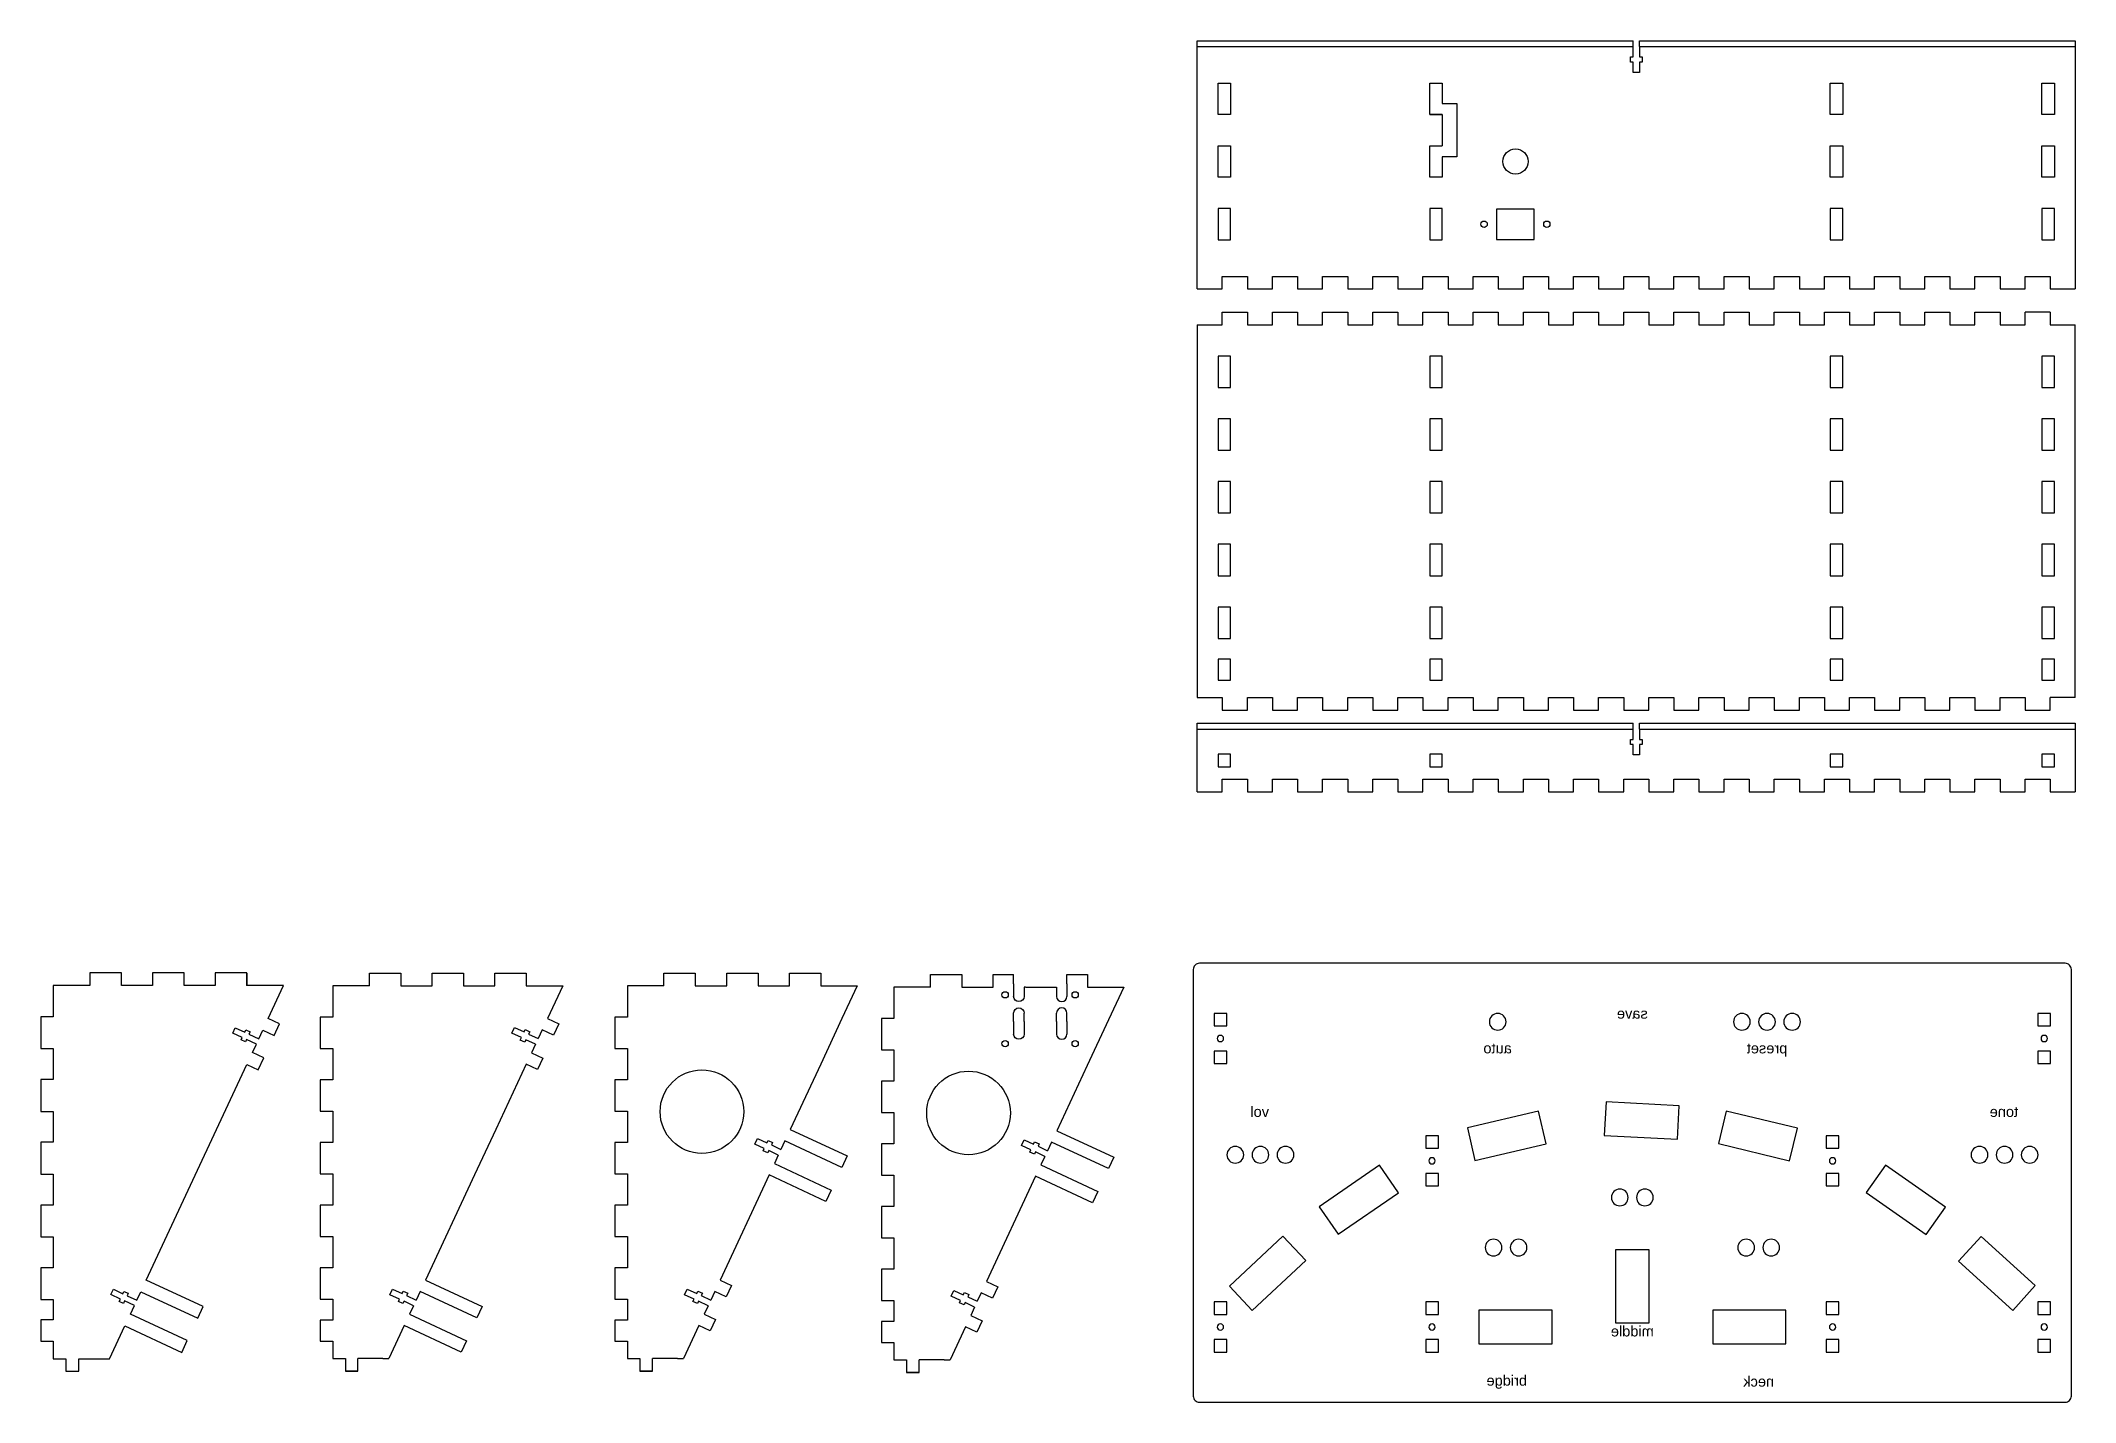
# Model space of a CAD drawing. Header units: millimetres. Extents: x -118 to 856, y -40 to 612.
import ezdxf
from ezdxf.enums import TextEntityAlignment as Align

# ---------------------------------------------------------------- set-up
doc = ezdxf.new("R2010")
doc.units = ezdxf.units.MM
doc.layers.add('Holes', color=1, linetype='Continuous')
doc.layers.add('text', color=5, linetype='Continuous')
doc.styles.get("Standard").update_dxf_attribs({"font": 'Arial.ttf'})

# ---------------------------------------------------------------- blocks, each defined once
blk = doc.blocks.new('Side Panel')
for points in [[(17.48, 0), (0, 0)], [(0, 0), (0, -15)], [(17.48, 6), (32.48, 6)], [(17.48, 0), (17.48, 6)], [(32.48, 6), (32.48, 0)], [(32.48, 0), (47.48, 0)], [(47.48, 0), (47.48, 6)], [(47.48, 6), (62.48, 6)], [(62.48, 6), (62.48, 0)], [(62.48, 0), (77.48, 0)], [(77.48, 6), (92.48, 6)], [(77.48, 0), (77.48, 6)], [(92.48, 6), (92.48, 0)], [(92.48, 6), (92.48, 0)], [(92.48, 0), (109.95, 0)], [(109.95, 0), (102.61, -15.74)], [(0, -15), (-6, -15)], [(-6, -15), (-6, -30)], [(102.61, -15.74), (108.05, -18.28)], [(108.05, -18.28), (105.51, -23.72)], [(85.67, -22.74), (86.94, -20.02)], [(90.2, -24.85), (85.67, -22.74)], [(86.94, -20.02), (91.47, -22.13)], [(89.67, -25.98), (90.2, -24.85)], [(91.85, -27), (89.67, -25.98)], [(91.47, -22.13), (92, -21)], [(92.37, -25.86), (91.85, -27)], [(92, -21), (94.17, -22.01)], [(96.91, -27.98), (92.37, -25.86)], [(94.17, -22.01), (93.64, -23.15)], [(93.64, -23.15), (98.17, -25.26)], [(96.91, -27.98), (95, -32.06)], [(100.08, -21.18), (98.17, -25.26)], [(105.51, -23.72), (100.08, -21.18)], [(-6, -30), (0, -30)], [(0, -30), (0, -45)], [(92.47, -37.49), (77.89, -68.77)], [(97.91, -40.03), (92.47, -37.49)], [(95, -32.06), (100.44, -34.59)], [(100.44, -34.59), (97.91, -40.03)], [(0, -45), (-6, -45)], [(-6, -45), (-6, -60)], [(-6, -60), (0, -60)], [(0, -60), (0, -75)], [(0, -75), (-6, -75)], [(-6, -75), (-6, -90)], [(77.89, -68.77), (67.74, -90.52)], [(-6, -90), (0, -90)], [(0, -90), (0, -105)], [(67.74, -90.52), (44.29, -140.82)], [(-6, -105), (-6, -120)], [(0, -105), (-6, -105)], [(-6, -120), (0, -120)], [(0, -120), (0, -135)], [(0, -135), (-6, -135)], [(-6, -135), (-6, -150)], [(27.34, -147.82), (28.61, -145.1)], [(28.61, -145.1), (33.14, -147.21)], [(44.29, -140.82), (71.47, -153.5)], [(-6, -150), (0, -150)], [(0, -150), (0, -160)], [(31.87, -149.93), (27.34, -147.82)], [(31.35, -151.06), (31.87, -149.93)], [(33.52, -152.08), (31.35, -151.06)], [(33.14, -147.21), (33.67, -146.08)], [(34.05, -150.94), (33.52, -152.08)], [(33.67, -146.08), (35.84, -147.09)], [(38.58, -153.06), (34.05, -150.94)], [(35.84, -147.09), (35.32, -148.23)], [(35.32, -148.23), (39.85, -150.34)], [(38.58, -153.06), (36.68, -157.14)], [(41.75, -146.26), (39.85, -150.34)], [(68.94, -158.94), (41.75, -146.26)], [(71.47, -153.5), (68.94, -158.94)], [(-6, -160), (-6, -170)], [(0, -160), (-6, -160)], [(34.14, -162.57), (26.8, -178.32)], [(61.33, -175.25), (34.14, -162.57)], [(36.68, -157.14), (63.87, -169.81)], [(-6, -170), (0, -170)], [(0, -170), (0, -178.32)], [(63.87, -169.81), (61.33, -175.25)], [(0, -178.32), (6, -178.32)], [(6, -178.32), (6, -184.32)], [(12, -184.32), (6, -184.32)], [(6, -184.32), (12, -184.32)], [(12, -184.32), (12, -178.32)], [(24, -178.32), (12, -178.32)], [(24, -178.32), (26.8, -178.32)]]:
    blk.add_lwpolyline(points)
blk = doc.blocks.new('M3 Bolt Nut Slot')
for p, q in [((-12.4, -3), (-12.4, 0)), ((-12.4, 0), (-7.4, 0)), ((-7.4, 0), (-7.4, 1.25)), ((-7.4, 1.25), (-5, 1.25)), ((-5, 1.25), (-5, 0)), ((-5, 0), (0, 0)), ((-7.4, -3), (-12.4, -3)), ((-7.4, -4.25), (-7.4, -3)), ((-5, -4.25), (-7.4, -4.25)), ((0, -3), (-5, -3)), ((-5, -3), (-5, -4.25))]:
    blk.add_line(p, q)
blk = doc.blocks.new('Right Inner Support')
for p, q in [((17.48, 0), (0, 0)), ((0, 0), (0, -15)), ((17.48, 0), (17.48, 6)), ((17.48, 6), (32.48, 6)), ((32.48, 6), (32.48, 0)), ((47.48, 0), (47.48, 6)), ((47.48, 6), (62.48, 6)), ((62.48, 6), (62.48, 0)), ((77.48, 0), (77.48, 6)), ((77.48, 6), (92.48, 6)), ((92.48, 6), (92.48, 0)), ((92.48, 6), (92.48, 0)), ((32.48, 0), (47.48, 0)), ((62.48, 0), (77.48, 0)), ((92.48, 0), (109.95, 0)), ((109.95, 0), (102.61, -15.74)), ((0, -15), (-6, -15)), ((-6, -15), (-6, -30)), ((102.61, -15.74), (92.47, -37.49)), ((-6, -30), (0, -30)), ((0, -30), (0, -45)), ((92.47, -37.49), (77.89, -68.77)), ((0, -45), (-6, -45)), ((-6, -45), (-6, -60)), ((-6, -60), (0, -60)), ((0, -60), (0, -75)), ((0, -75), (-6, -75)), ((-6, -75), (-6, -90)), ((75.35, -74.2), (73.45, -78.28)), ((102.54, -86.88), (75.35, -74.2)), ((77.89, -68.77), (105.08, -81.44)), ((72.18, -81), (70.28, -85.08)), ((70.28, -85.08), (97.47, -97.76)), ((105.08, -81.44), (102.54, -86.88)), ((-6, -90), (0, -90)), ((0, -90), (0, -105)), ((67.74, -90.52), (44.29, -140.82)), ((94.93, -103.2), (67.74, -90.52)), ((0, -105), (-6, -105)), ((-6, -105), (-6, -120)), ((97.47, -97.76), (94.93, -103.2)), ((-6, -120), (0, -120)), ((0, -120), (0, -135)), ((0, -135), (-6, -135)), ((-6, -135), (-6, -150)), ((44.29, -140.82), (49.72, -143.36)), ((49.72, -143.36), (47.19, -148.8)), ((-6, -150), (0, -150)), ((0, -150), (0, -160)), ((38.58, -153.06), (36.68, -157.14)), ((41.75, -146.26), (39.85, -150.34)), ((47.19, -148.8), (41.75, -146.26)), ((0, -160), (-6, -160)), ((-6, -160), (-6, -170)), ((34.14, -162.57), (26.8, -178.32)), ((39.58, -165.11), (34.14, -162.57)), ((36.68, -157.14), (42.12, -159.67)), ((42.12, -159.67), (39.58, -165.11)), ((-6, -170), (0, -170)), ((0, -170), (0, -178.32)), ((6, -178.32), (6, -184.32)), ((6, -184.32), (12, -184.32)), ((12, -184.32), (12, -178.32)), ((24, -178.32), (12, -178.32)), ((24, -178.32), (26.8, -178.32))]:
    blk.add_line(p, q)
for points in [[(0, -178.32), (6, -178.32)], [(12, -184.32), (6, -184.32)]]:
    blk.add_lwpolyline(points)
at = {"layer": 'Holes'}
blk.add_circle((35.65, -60.24), 20, dxfattribs=at)
at = {"rotation": 335}
for p in [(73.45, -78.28), (39.85, -150.34)]:
    blk.add_blockref('M3 Bolt Nut Slot', p, dxfattribs=at)
blk = doc.blocks.new('Left Inner Support')
for p, q in [((17.48, 0), (0, 0)), ((0, 0), (0, -15)), ((17.48, 0), (17.48, 6)), ((17.48, 6), (32.48, 6)), ((32.48, 6), (32.48, 0)), ((47.48, 0), (47.48, 6)), ((47.48, 6), (57.23, 6)), ((57.23, 1.5), (57.23, 6)), ((57.23, 1.5), (57.23, -4.5)), ((82.73, 1.5), (82.73, 6)), ((82.73, 6), (82.83, 6)), ((82.73, 1.5), (82.73, -4.5)), ((82.83, 6), (92.48, 6)), ((92.48, 6), (92.48, 0)), ((32.48, 0), (47.48, 0)), ((62.88, 0), (62.23, 0)), ((62.23, 0), (62.23, -4.5)), ((62.98, 0), (76.98, 0)), ((76.88, 0), (77.73, 0)), ((77.73, 0), (77.73, -4.5)), ((92.48, 0), (109.95, 0)), ((109.95, 0), (102.61, -15.74)), ((0, -15), (-6, -15)), ((-6, -15), (-6, -30)), ((102.61, -15.74), (92.47, -37.49)), ((-6, -30), (0, -30)), ((0, -30), (0, -45)), ((92.47, -37.49), (77.89, -68.77)), ((0, -45), (-6, -45)), ((-6, -45), (-6, -60)), ((-6, -60), (0, -60)), ((0, -60), (0, -75)), ((0, -75), (-6, -75)), ((-6, -75), (-6, -90)), ((75.35, -74.2), (73.45, -78.28)), ((102.54, -86.88), (75.35, -74.2)), ((77.89, -68.77), (105.08, -81.44)), ((72.18, -81), (70.28, -85.08)), ((70.28, -85.08), (97.47, -97.76)), ((105.08, -81.44), (102.54, -86.88)), ((-6, -90), (0, -90)), ((0, -90), (0, -105)), ((67.74, -90.52), (44.29, -140.82)), ((94.93, -103.2), (67.74, -90.52)), ((0, -105), (-6, -105)), ((-6, -105), (-6, -120)), ((97.47, -97.76), (94.93, -103.2)), ((-6, -120), (0, -120)), ((0, -120), (0, -135)), ((0, -135), (-6, -135)), ((-6, -135), (-6, -150)), ((44.29, -140.82), (49.72, -143.36)), ((49.72, -143.36), (47.19, -148.8)), ((-6, -150), (0, -150)), ((0, -150), (0, -160)), ((38.58, -153.06), (36.68, -157.14)), ((41.75, -146.26), (39.85, -150.34)), ((47.19, -148.8), (41.75, -146.26)), ((0, -160), (-6, -160)), ((-6, -160), (-6, -170)), ((34.14, -162.57), (26.8, -178.32)), ((39.58, -165.11), (34.14, -162.57)), ((36.68, -157.14), (42.12, -159.67)), ((42.12, -159.67), (39.58, -165.11)), ((-6, -170), (0, -170)), ((0, -170), (0, -178.32)), ((6, -178.32), (6, -184.32)), ((6, -184.32), (12, -184.32)), ((12, -184.32), (12, -178.32)), ((24, -178.32), (12, -178.32)), ((24, -178.32), (26.8, -178.32))]:
    blk.add_line(p, q)
for points in [[(0, -178.32), (6, -178.32)], [(12, -184.32), (6, -184.32)]]:
    blk.add_lwpolyline(points)
at = {"extrusion": (0, 0, -1)}
blk.add_arc((-59.73, -4.5), 2.5, 180, 0, dxfattribs=at)
blk.add_arc((80.23, -4.5), 2.5, 180, 0)
at = {"layer": 'Holes'}
for p, q in [((57.23, -16.5), (57.23, -12.5)), ((57.23, -16.5), (57.23, -22.5)), ((62.23, -16.5), (62.23, -12.5)), ((62.23, -16.5), (62.23, -22.5)), ((77.73, -16.5), (77.73, -12.5)), ((77.73, -16.5), (77.73, -22.5)), ((82.73, -16.5), (82.73, -12.5)), ((82.73, -16.5), (82.73, -22.5))]:
    blk.add_line(p, q, dxfattribs=at)
for centre, radius in [((53.15, -3.75), 1.5), ((86.65, -3.75), 1.5), ((53.15, -27.15), 1.5), ((86.65, -27.15), 1.5), ((35.65, -60.24), 20)]:
    blk.add_circle(centre, radius, dxfattribs=at)
at = {"layer": 'Holes', "extrusion": (0, 0, -1)}
for centre, start, end in [((-59.73, -12.5), 0, 180), ((-59.73, -22.5), 180, 0)]:
    blk.add_arc(centre, 2.5, start, end, dxfattribs=at)
at = {"layer": 'Holes'}
for centre, start, end in [((80.23, -12.5), 0, 180), ((80.23, -22.5), 180, 0)]:
    blk.add_arc(centre, 2.5, start, end, dxfattribs=at)
at = {"rotation": 335}
for p in [(73.45, -78.28), (39.85, -150.34)]:
    blk.add_blockref('M3 Bolt Nut Slot', p, dxfattribs=at)
blk = doc.blocks.new('Front Panel')
for p, q in [((0, 0), (208.5, 0)), ((0, 0), (208.5, 0)), ((0, 0), (208.5, 0)), ((0, 0), (208.5, 0)), ((0, 0), (208.5, 0)), ((0, 0), (208.5, 0)), ((0, 0), (208.5, 0)), ((0, 0), (208.5, 0)), ((0, 0), (208.5, 0)), ((0, 0), (208.5, 0)), ((0, 0), (208.5, 0)), ((0, 0), (208.5, 0)), ((0, 0), (208.5, 0)), ((0, 0), (208.5, 0)), ((0, 0), (208.5, 0)), ((0, 0), (208.5, 0)), ((0, 0), (208.5, 0)), ((0, 0), (208.5, 0)), ((0, 0), (208.5, 0)), ((0, 0), (208.5, 0)), ((0, 0), (208.5, 0)), ((0, 0), (208.5, 0)), ((0, 0), (208.5, 0)), ((0, 0), (208.5, 0)), ((0, 0), (208.5, 0)), ((0, 0), (208.5, 0)), ((0, 0), (208.5, 0)), ((0, 0), (208.5, 0)), ((0, 0), (208.5, 0)), ((0, -32.798), (0, 0)), ((0, 0), (208.5, 0)), ((208.5, -2.798), (208.5, 0)), ((208.5, -2.798), (208.5, 0)), ((208.5, -2.798), (208.5, 0)), ((208.5, -2.798), (208.5, 0)), ((208.5, -2.798), (208.5, 0)), ((208.5, -2.798), (208.5, 0)), ((208.5, -2.798), (208.5, 0)), ((208.5, -2.798), (208.5, 0)), ((208.5, -2.798), (208.5, 0)), ((208.5, -2.798), (208.5, 0)), ((208.5, -2.798), (208.5, 0)), ((208.5, -2.798), (208.5, 0)), ((208.5, -2.798), (208.5, 0)), ((208.5, -2.798), (208.5, 0)), ((208.5, -2.798), (208.5, 0)), ((208.5, -2.798), (208.5, 0)), ((208.5, -2.798), (208.5, 0)), ((208.5, -2.798), (208.5, 0)), ((208.5, -2.798), (208.5, 0)), ((208.5, -2.798), (208.5, 0)), ((208.5, -2.798), (208.5, 0)), ((208.5, -2.798), (208.5, 0)), ((208.5, -2.798), (208.5, 0)), ((208.5, -2.798), (208.5, 0)), ((208.5, -2.798), (208.5, 0)), ((208.5, -2.798), (208.5, 0)), ((208.5, -2.798), (208.5, 0)), ((208.5, -2.798), (208.5, 0)), ((208.5, -2.798), (208.5, 0)), ((208.5, -2.798), (208.5, 0)), ((211.5, -2.798), (211.5, 0)), ((211.5, 0), (420, 0)), ((211.5, -2.798), (211.5, 0)), ((211.5, 0), (420, 0)), ((211.5, -2.798), (211.5, 0)), ((211.5, 0), (420, 0)), ((211.5, -2.798), (211.5, 0)), ((211.5, 0), (420, 0)), ((211.5, -2.798), (211.5, 0)), ((211.5, 0), (420, 0)), ((211.5, -2.798), (211.5, 0)), ((211.5, 0), (420, 0)), ((211.5, -2.798), (211.5, 0)), ((211.5, 0), (420, 0)), ((211.5, -2.798), (211.5, 0)), ((211.5, 0), (420, 0)), ((211.5, -2.798), (211.5, 0)), ((211.5, 0), (420, 0)), ((211.5, -2.798), (211.5, 0)), ((211.5, 0), (420, 0)), ((211.5, -2.798), (211.5, 0)), ((211.5, 0), (420, 0)), ((211.5, -2.798), (211.5, 0)), ((211.5, 0), (420, 0)), ((211.5, -2.798), (211.5, 0)), ((211.5, 0), (420, 0)), ((211.5, -2.798), (211.5, 0)), ((211.5, 0), (420, 0)), ((211.5, -2.798), (211.5, 0)), ((211.5, 0), (420, 0)), ((211.5, -2.798), (211.5, 0)), ((211.5, 0), (420, 0)), ((211.5, -2.798), (211.5, 0)), ((211.5, 0), (420, 0)), ((211.5, -2.798), (211.5, 0)), ((211.5, 0), (420, 0)), ((211.5, -2.798), (211.5, 0)), ((211.5, 0), (420, 0)), ((211.5, -2.798), (211.5, 0)), ((211.5, 0), (420, 0)), ((211.5, -2.798), (211.5, 0)), ((211.5, 0), (420, 0)), ((211.5, -2.798), (211.5, 0)), ((211.5, 0), (420, 0)), ((211.5, -2.798), (211.5, 0)), ((211.5, 0), (420, 0)), ((211.5, -2.798), (211.5, 0)), ((211.5, 0), (420, 0)), ((211.5, -2.798), (211.5, 0)), ((211.5, 0), (420, 0)), ((211.5, -2.798), (211.5, 0)), ((211.5, 0), (420, 0)), ((211.5, -2.798), (211.5, 0)), ((211.5, 0), (420, 0)), ((211.5, -2.798), (211.5, 0)), ((211.5, 0), (420, 0)), ((211.5, -2.798), (211.5, 0)), ((211.5, 0), (420, 0)), ((211.5, -2.798), (211.5, 0)), ((211.5, 0), (420, 0)), ((420, 0), (420, -32.798)), ((420, 0), (420, -32.798)), ((420, 0), (420, -32.798)), ((420, 0), (420, -32.798)), ((420, 0), (420, -32.798)), ((420, 0), (420, -32.798)), ((420, 0), (420, -32.798)), ((420, 0), (420, -32.798)), ((12, -32.798), (12, -26.798)), ((12, -26.798), (24, -26.798)), ((12, -32.798), (12, -26.798)), ((12, -26.798), (24, -26.798)), ((12, -32.798), (12, -26.798)), ((12, -26.798), (24, -26.798)), ((12, -32.798), (12, -26.798)), ((12, -26.798), (24, -26.798)), ((12, -32.798), (12, -26.798)), ((12, -26.798), (24, -26.798)), ((12, -32.798), (12, -26.798)), ((12, -26.798), (24, -26.798)), ((12, -32.798), (12, -26.798)), ((12, -26.798), (24, -26.798)), ((12, -32.798), (12, -26.798)), ((12, -26.798), (24, -26.798)), ((12, -32.798), (12, -26.798)), ((12, -26.798), (24, -26.798)), ((12, -32.798), (12, -26.798)), ((12, -26.798), (24, -26.798)), ((12, -32.798), (12, -26.798)), ((12, -26.798), (24, -26.798)), ((12, -32.798), (12, -26.798)), ((12, -26.798), (24, -26.798)), ((12, -32.798), (12, -26.798)), ((12, -26.798), (24, -26.798)), ((12, -32.798), (12, -26.798)), ((12, -26.798), (24, -26.798)), ((12, -32.798), (12, -26.798)), ((12, -26.798), (24, -26.798)), ((12, -32.798), (12, -26.798)), ((12, -26.798), (24, -26.798)), ((12, -32.798), (12, -26.798)), ((12, -26.798), (24, -26.798)), ((12, -32.798), (12, -26.798)), ((12, -26.798), (24, -26.798)), ((12, -32.798), (12, -26.798)), ((12, -26.798), (24, -26.798)), ((12, -32.798), (12, -26.798)), ((12, -26.798), (24, -26.798)), ((12, -32.798), (12, -26.798)), ((12, -26.798), (24, -26.798)), ((12, -32.798), (12, -26.798)), ((12, -26.798), (24, -26.798)), ((12, -32.798), (12, -26.798)), ((12, -26.798), (24, -26.798)), ((12, -32.798), (12, -26.798)), ((12, -26.798), (24, -26.798)), ((12, -32.798), (12, -26.798)), ((12, -26.798), (24, -26.798)), ((12, -32.798), (12, -26.798)), ((12, -26.798), (24, -26.798)), ((12, -32.798), (12, -26.798)), ((12, -26.798), (24, -26.798)), ((12, -32.798), (12, -26.798)), ((12, -26.798), (24, -26.798)), ((12, -32.798), (12, -26.798)), ((12, -26.798), (24, -26.798)), ((12, -32.798), (12, -26.798)), ((12, -26.798), (24, -26.798)), ((24, -26.798), (24, -32.798)), ((24, -26.798), (24, -32.798)), ((24, -26.798), (24, -32.798)), ((24, -26.798), (24, -32.798)), ((24, -26.798), (24, -32.798)), ((24, -26.798), (24, -32.798)), ((24, -26.798), (24, -32.798)), ((24, -26.798), (24, -32.798)), ((24, -26.798), (24, -32.798)), ((24, -26.798), (24, -32.798)), ((24, -26.798), (24, -32.798)), ((24, -26.798), (24, -32.798)), ((24, -26.798), (24, -32.798)), ((24, -26.798), (24, -32.798)), ((24, -26.798), (24, -32.798)), ((24, -26.798), (24, -32.798)), ((24, -26.798), (24, -32.798)), ((24, -26.798), (24, -32.798)), ((24, -26.798), (24, -32.798)), ((24, -26.798), (24, -32.798)), ((24, -26.798), (24, -32.798)), ((24, -26.798), (24, -32.798)), ((24, -26.798), (24, -32.798)), ((24, -26.798), (24, -32.798)), ((24, -26.798), (24, -32.798)), ((24, -26.798), (24, -32.798)), ((24, -26.798), (24, -32.798)), ((24, -26.798), (24, -32.798)), ((24, -26.798), (24, -32.798)), ((24, -26.798), (24, -32.798)), ((36, -32.798), (36, -26.798)), ((36, -26.798), (48, -26.798)), ((36, -32.798), (36, -26.798)), ((36, -26.798), (48, -26.798)), ((36, -32.798), (36, -26.798)), ((36, -26.798), (48, -26.798)), ((36, -32.798), (36, -26.798)), ((36, -26.798), (48, -26.798)), ((36, -32.798), (36, -26.798)), ((36, -26.798), (48, -26.798)), ((36, -32.798), (36, -26.798)), ((36, -26.798), (48, -26.798)), ((36, -32.798), (36, -26.798)), ((36, -26.798), (48, -26.798)), ((36, -32.798), (36, -26.798)), ((36, -26.798), (48, -26.798)), ((36, -32.798), (36, -26.798)), ((36, -26.798), (48, -26.798)), ((36, -32.798), (36, -26.798)), ((36, -26.798), (48, -26.798)), ((36, -32.798), (36, -26.798)), ((36, -26.798), (48, -26.798)), ((36, -32.798), (36, -26.798)), ((36, -26.798), (48, -26.798)), ((36, -32.798), (36, -26.798)), ((36, -26.798), (48, -26.798)), ((36, -32.798), (36, -26.798)), ((36, -26.798), (48, -26.798)), ((36, -32.798), (36, -26.798)), ((36, -26.798), (48, -26.798)), ((36, -32.798), (36, -26.798)), ((36, -26.798), (48, -26.798)), ((36, -32.798), (36, -26.798)), ((36, -26.798), (48, -26.798)), ((36, -32.798), (36, -26.798)), ((36, -26.798), (48, -26.798)), ((36, -32.798), (36, -26.798)), ((36, -26.798), (48, -26.798)), ((36, -32.798), (36, -26.798)), ((36, -26.798), (48, -26.798)), ((36, -32.798), (36, -26.798)), ((36, -26.798), (48, -26.798)), ((36, -32.798), (36, -26.798)), ((36, -26.798), (48, -26.798)), ((36, -32.798), (36, -26.798)), ((36, -26.798), (48, -26.798)), ((36, -32.798), (36, -26.798)), ((36, -26.798), (48, -26.798)), ((36, -32.798), (36, -26.798)), ((36, -26.798), (48, -26.798)), ((36, -32.798), (36, -26.798)), ((36, -26.798), (48, -26.798)), ((36, -32.798), (36, -26.798)), ((36, -26.798), (48, -26.798)), ((36, -32.798), (36, -26.798)), ((36, -26.798), (48, -26.798)), ((36, -32.798), (36, -26.798)), ((36, -26.798), (48, -26.798)), ((36, -32.798), (36, -26.798)), ((36, -26.798), (48, -26.798)), ((48, -26.798), (48, -32.798)), ((48, -26.798), (48, -32.798)), ((48, -26.798), (48, -32.798)), ((48, -26.798), (48, -32.798)), ((48, -26.798), (48, -32.798)), ((48, -26.798), (48, -32.798)), ((48, -26.798), (48, -32.798)), ((48, -26.798), (48, -32.798)), ((48, -26.798), (48, -32.798)), ((48, -26.798), (48, -32.798)), ((48, -26.798), (48, -32.798)), ((48, -26.798), (48, -32.798)), ((48, -26.798), (48, -32.798)), ((48, -26.798), (48, -32.798)), ((48, -26.798), (48, -32.798)), ((48, -26.798), (48, -32.798)), ((48, -26.798), (48, -32.798)), ((48, -26.798), (48, -32.798)), ((48, -26.798), (48, -32.798)), ((48, -26.798), (48, -32.798)), ((48, -26.798), (48, -32.798)), ((48, -26.798), (48, -32.798)), ((48, -26.798), (48, -32.798)), ((48, -26.798), (48, -32.798)), ((48, -26.798), (48, -32.798)), ((48, -26.798), (48, -32.798)), ((48, -26.798), (48, -32.798)), ((48, -26.798), (48, -32.798)), ((48, -26.798), (48, -32.798)), ((48, -26.798), (48, -32.798)), ((60, -32.798), (60, -26.798)), ((60, -26.798), (72, -26.798)), ((60, -32.798), (60, -26.798)), ((60, -26.798), (72, -26.798)), ((60, -32.798), (60, -26.798)), ((60, -26.798), (72, -26.798)), ((60, -32.798), (60, -26.798)), ((60, -26.798), (72, -26.798)), ((60, -32.798), (60, -26.798)), ((60, -26.798), (72, -26.798)), ((60, -32.798), (60, -26.798)), ((60, -26.798), (72, -26.798)), ((60, -32.798), (60, -26.798)), ((60, -26.798), (72, -26.798)), ((60, -32.798), (60, -26.798)), ((60, -26.798), (72, -26.798)), ((60, -32.798), (60, -26.798)), ((60, -26.798), (72, -26.798)), ((60, -32.798), (60, -26.798)), ((60, -26.798), (72, -26.798)), ((60, -32.798), (60, -26.798)), ((60, -26.798), (72, -26.798)), ((60, -32.798), (60, -26.798)), ((60, -26.798), (72, -26.798)), ((60, -32.798), (60, -26.798)), ((60, -26.798), (72, -26.798)), ((60, -32.798), (60, -26.798)), ((60, -26.798), (72, -26.798)), ((60, -32.798), (60, -26.798)), ((60, -26.798), (72, -26.798)), ((60, -32.798), (60, -26.798)), ((60, -26.798), (72, -26.798)), ((60, -32.798), (60, -26.798)), ((60, -26.798), (72, -26.798)), ((60, -32.798), (60, -26.798)), ((60, -26.798), (72, -26.798)), ((60, -32.798), (60, -26.798)), ((60, -26.798), (72, -26.798)), ((60, -32.798), (60, -26.798)), ((60, -26.798), (72, -26.798)), ((60, -32.798), (60, -26.798)), ((60, -26.798), (72, -26.798)), ((60, -32.798), (60, -26.798)), ((60, -26.798), (72, -26.798)), ((60, -32.798), (60, -26.798)), ((60, -26.798), (72, -26.798)), ((60, -32.798), (60, -26.798)), ((60, -26.798), (72, -26.798)), ((60, -32.798), (60, -26.798)), ((60, -26.798), (72, -26.798)), ((60, -32.798), (60, -26.798)), ((60, -26.798), (72, -26.798)), ((60, -32.798), (60, -26.798)), ((60, -26.798), (72, -26.798)), ((60, -32.798), (60, -26.798)), ((60, -26.798), (72, -26.798)), ((60, -32.798), (60, -26.798)), ((60, -26.798), (72, -26.798)), ((60, -32.798), (60, -26.798)), ((60, -26.798), (72, -26.798)), ((72, -26.798), (72, -32.798)), ((72, -26.798), (72, -32.798)), ((72, -26.798), (72, -32.798)), ((72, -26.798), (72, -32.798)), ((72, -26.798), (72, -32.798)), ((72, -26.798), (72, -32.798)), ((72, -26.798), (72, -32.798)), ((72, -26.798), (72, -32.798)), ((72, -26.798), (72, -32.798)), ((72, -26.798), (72, -32.798)), ((72, -26.798), (72, -32.798)), ((72, -26.798), (72, -32.798)), ((72, -26.798), (72, -32.798)), ((72, -26.798), (72, -32.798)), ((72, -26.798), (72, -32.798)), ((72, -26.798), (72, -32.798)), ((72, -26.798), (72, -32.798)), ((72, -26.798), (72, -32.798)), ((72, -26.798), (72, -32.798)), ((72, -26.798), (72, -32.798)), ((72, -26.798), (72, -32.798)), ((72, -26.798), (72, -32.798)), ((72, -26.798), (72, -32.798)), ((72, -26.798), (72, -32.798)), ((72, -26.798), (72, -32.798)), ((72, -26.798), (72, -32.798)), ((72, -26.798), (72, -32.798)), ((72, -26.798), (72, -32.798)), ((72, -26.798), (72, -32.798)), ((72, -26.798), (72, -32.798)), ((84, -32.798), (84, -26.798)), ((84, -26.798), (96, -26.798)), ((84, -32.798), (84, -26.798)), ((84, -26.798), (96, -26.798)), ((84, -32.798), (84, -26.798)), ((84, -26.798), (96, -26.798)), ((84, -32.798), (84, -26.798)), ((84, -26.798), (96, -26.798)), ((84, -32.798), (84, -26.798)), ((84, -26.798), (96, -26.798)), ((84, -32.798), (84, -26.798)), ((84, -26.798), (96, -26.798)), ((84, -32.798), (84, -26.798)), ((84, -26.798), (96, -26.798)), ((84, -32.798), (84, -26.798)), ((84, -26.798), (96, -26.798)), ((84, -32.798), (84, -26.798)), ((84, -26.798), (96, -26.798)), ((84, -32.798), (84, -26.798)), ((84, -26.798), (96, -26.798)), ((84, -32.798), (84, -26.798)), ((84, -26.798), (96, -26.798)), ((84, -32.798), (84, -26.798)), ((84, -26.798), (96, -26.798)), ((84, -32.798), (84, -26.798)), ((84, -26.798), (96, -26.798)), ((84, -32.798), (84, -26.798)), ((84, -26.798), (96, -26.798)), ((84, -32.798), (84, -26.798)), ((84, -26.798), (96, -26.798)), ((84, -32.798), (84, -26.798)), ((84, -26.798), (96, -26.798)), ((84, -32.798), (84, -26.798)), ((84, -26.798), (96, -26.798)), ((84, -32.798), (84, -26.798)), ((84, -26.798), (96, -26.798)), ((84, -32.798), (84, -26.798)), ((84, -26.798), (96, -26.798)), ((84, -32.798), (84, -26.798)), ((84, -26.798), (96, -26.798)), ((84, -32.798), (84, -26.798)), ((84, -26.798), (96, -26.798)), ((84, -32.798), (84, -26.798)), ((84, -26.798), (96, -26.798)), ((84, -32.798), (84, -26.798)), ((84, -26.798), (96, -26.798)), ((84, -32.798), (84, -26.798)), ((84, -26.798), (96, -26.798)), ((84, -32.798), (84, -26.798)), ((84, -26.798), (96, -26.798)), ((84, -32.798), (84, -26.798)), ((84, -26.798), (96, -26.798)), ((84, -32.798), (84, -26.798)), ((84, -26.798), (96, -26.798)), ((84, -32.798), (84, -26.798)), ((84, -26.798), (96, -26.798)), ((84, -32.798), (84, -26.798)), ((84, -26.798), (96, -26.798)), ((84, -32.798), (84, -26.798)), ((84, -26.798), (96, -26.798)), ((96, -26.798), (96, -32.798)), ((96, -26.798), (96, -32.798)), ((96, -26.798), (96, -32.798)), ((96, -26.798), (96, -32.798)), ((96, -26.798), (96, -32.798)), ((96, -26.798), (96, -32.798)), ((96, -26.798), (96, -32.798)), ((96, -26.798), (96, -32.798)), ((96, -26.798), (96, -32.798)), ((96, -26.798), (96, -32.798)), ((96, -26.798), (96, -32.798)), ((96, -26.798), (96, -32.798)), ((96, -26.798), (96, -32.798)), ((96, -26.798), (96, -32.798)), ((96, -26.798), (96, -32.798)), ((96, -26.798), (96, -32.798)), ((96, -26.798), (96, -32.798)), ((96, -26.798), (96, -32.798)), ((96, -26.798), (96, -32.798)), ((96, -26.798), (96, -32.798)), ((96, -26.798), (96, -32.798)), ((96, -26.798), (96, -32.798)), ((96, -26.798), (96, -32.798)), ((96, -26.798), (96, -32.798)), ((96, -26.798), (96, -32.798)), ((96, -26.798), (96, -32.798)), ((96, -26.798), (96, -32.798)), ((96, -26.798), (96, -32.798)), ((96, -26.798), (96, -32.798)), ((96, -26.798), (96, -32.798)), ((108, -32.798), (108, -26.798)), ((108, -26.798), (120, -26.798)), ((108, -32.798), (108, -26.798)), ((108, -26.798), (120, -26.798)), ((108, -32.798), (108, -26.798)), ((108, -26.798), (120, -26.798)), ((108, -32.798), (108, -26.798)), ((108, -26.798), (120, -26.798)), ((108, -32.798), (108, -26.798)), ((108, -26.798), (120, -26.798)), ((108, -32.798), (108, -26.798)), ((108, -26.798), (120, -26.798)), ((108, -32.798), (108, -26.798)), ((108, -26.798), (120, -26.798)), ((108, -32.798), (108, -26.798)), ((108, -26.798), (120, -26.798)), ((108, -32.798), (108, -26.798)), ((108, -26.798), (120, -26.798)), ((108, -32.798), (108, -26.798)), ((108, -26.798), (120, -26.798)), ((108, -32.798), (108, -26.798)), ((108, -26.798), (120, -26.798)), ((108, -32.798), (108, -26.798)), ((108, -26.798), (120, -26.798)), ((108, -32.798), (108, -26.798)), ((108, -26.798), (120, -26.798)), ((108, -32.798), (108, -26.798)), ((108, -26.798), (120, -26.798)), ((108, -32.798), (108, -26.798)), ((108, -26.798), (120, -26.798)), ((108, -32.798), (108, -26.798)), ((108, -26.798), (120, -26.798)), ((108, -32.798), (108, -26.798)), ((108, -26.798), (120, -26.798)), ((108, -32.798), (108, -26.798)), ((108, -26.798), (120, -26.798)), ((108, -32.798), (108, -26.798)), ((108, -26.798), (120, -26.798)), ((108, -32.798), (108, -26.798)), ((108, -26.798), (120, -26.798)), ((108, -32.798), (108, -26.798)), ((108, -26.798), (120, -26.798)), ((108, -32.798), (108, -26.798)), ((108, -26.798), (120, -26.798)), ((108, -32.798), (108, -26.798)), ((108, -26.798), (120, -26.798)), ((108, -32.798), (108, -26.798)), ((108, -26.798), (120, -26.798)), ((108, -32.798), (108, -26.798)), ((108, -26.798), (120, -26.798)), ((108, -32.798), (108, -26.798)), ((108, -26.798), (120, -26.798)), ((108, -32.798), (108, -26.798)), ((108, -26.798), (120, -26.798)), ((108, -32.798), (108, -26.798)), ((108, -26.798), (120, -26.798)), ((108, -32.798), (108, -26.798)), ((108, -26.798), (120, -26.798)), ((108, -32.798), (108, -26.798)), ((108, -26.798), (120, -26.798)), ((120, -26.798), (120, -32.798)), ((120, -26.798), (120, -32.798)), ((120, -26.798), (120, -32.798)), ((120, -26.798), (120, -32.798)), ((120, -26.798), (120, -32.798)), ((120, -26.798), (120, -32.798)), ((120, -26.798), (120, -32.798)), ((120, -26.798), (120, -32.798)), ((120, -26.798), (120, -32.798)), ((120, -26.798), (120, -32.798)), ((120, -26.798), (120, -32.798)), ((120, -26.798), (120, -32.798)), ((120, -26.798), (120, -32.798)), ((120, -26.798), (120, -32.798)), ((120, -26.798), (120, -32.798)), ((120, -26.798), (120, -32.798)), ((120, -26.798), (120, -32.798)), ((120, -26.798), (120, -32.798)), ((120, -26.798), (120, -32.798)), ((120, -26.798), (120, -32.798)), ((120, -26.798), (120, -32.798)), ((120, -26.798), (120, -32.798)), ((120, -26.798), (120, -32.798)), ((120, -26.798), (120, -32.798)), ((120, -26.798), (120, -32.798)), ((120, -26.798), (120, -32.798)), ((120, -26.798), (120, -32.798)), ((120, -26.798), (120, -32.798)), ((120, -26.798), (120, -32.798)), ((120, -26.798), (120, -32.798)), ((132, -32.798), (132, -26.798)), ((132, -26.798), (144, -26.798)), ((132, -32.798), (132, -26.798)), ((132, -26.798), (144, -26.798)), ((132, -32.798), (132, -26.798)), ((132, -26.798), (144, -26.798)), ((132, -32.798), (132, -26.798)), ((132, -26.798), (144, -26.798)), ((132, -32.798), (132, -26.798)), ((132, -26.798), (144, -26.798)), ((132, -32.798), (132, -26.798)), ((132, -26.798), (144, -26.798)), ((132, -32.798), (132, -26.798)), ((132, -26.798), (144, -26.798)), ((132, -32.798), (132, -26.798)), ((132, -26.798), (144, -26.798)), ((132, -32.798), (132, -26.798)), ((132, -26.798), (144, -26.798)), ((132, -32.798), (132, -26.798)), ((132, -26.798), (144, -26.798)), ((132, -32.798), (132, -26.798)), ((132, -26.798), (144, -26.798)), ((132, -32.798), (132, -26.798)), ((132, -26.798), (144, -26.798)), ((132, -32.798), (132, -26.798)), ((132, -26.798), (144, -26.798)), ((132, -32.798), (132, -26.798)), ((132, -26.798), (144, -26.798)), ((132, -32.798), (132, -26.798)), ((132, -26.798), (144, -26.798)), ((132, -32.798), (132, -26.798)), ((132, -26.798), (144, -26.798)), ((132, -32.798), (132, -26.798)), ((132, -26.798), (144, -26.798)), ((132, -32.798), (132, -26.798)), ((132, -26.798), (144, -26.798)), ((132, -32.798), (132, -26.798)), ((132, -26.798), (144, -26.798)), ((132, -32.798), (132, -26.798)), ((132, -26.798), (144, -26.798)), ((132, -32.798), (132, -26.798)), ((132, -26.798), (144, -26.798)), ((132, -32.798), (132, -26.798)), ((132, -26.798), (144, -26.798)), ((132, -32.798), (132, -26.798)), ((132, -26.798), (144, -26.798)), ((132, -32.798), (132, -26.798)), ((132, -26.798), (144, -26.798)), ((132, -32.798), (132, -26.798)), ((132, -26.798), (144, -26.798)), ((132, -32.798), (132, -26.798)), ((132, -26.798), (144, -26.798)), ((132, -32.798), (132, -26.798)), ((132, -26.798), (144, -26.798)), ((132, -32.798), (132, -26.798)), ((132, -26.798), (144, -26.798)), ((132, -32.798), (132, -26.798)), ((132, -26.798), (144, -26.798)), ((132, -32.798), (132, -26.798)), ((132, -26.798), (144, -26.798)), ((144, -26.798), (144, -32.798)), ((144, -26.798), (144, -32.798)), ((144, -26.798), (144, -32.798)), ((144, -26.798), (144, -32.798)), ((144, -26.798), (144, -32.798)), ((144, -26.798), (144, -32.798)), ((144, -26.798), (144, -32.798)), ((144, -26.798), (144, -32.798)), ((144, -26.798), (144, -32.798)), ((144, -26.798), (144, -32.798)), ((144, -26.798), (144, -32.798)), ((144, -26.798), (144, -32.798)), ((144, -26.798), (144, -32.798)), ((144, -26.798), (144, -32.798)), ((144, -26.798), (144, -32.798)), ((144, -26.798), (144, -32.798)), ((144, -26.798), (144, -32.798)), ((144, -26.798), (144, -32.798)), ((144, -26.798), (144, -32.798)), ((144, -26.798), (144, -32.798)), ((144, -26.798), (144, -32.798)), ((144, -26.798), (144, -32.798)), ((144, -26.798), (144, -32.798)), ((144, -26.798), (144, -32.798)), ((144, -26.798), (144, -32.798)), ((144, -26.798), (144, -32.798)), ((144, -26.798), (144, -32.798)), ((144, -26.798), (144, -32.798)), ((144, -26.798), (144, -32.798)), ((144, -26.798), (144, -32.798)), ((156, -32.798), (156, -26.798)), ((156, -26.798), (168, -26.798)), ((156, -32.798), (156, -26.798)), ((156, -26.798), (168, -26.798)), ((156, -32.798), (156, -26.798)), ((156, -26.798), (168, -26.798)), ((156, -32.798), (156, -26.798)), ((156, -26.798), (168, -26.798)), ((156, -32.798), (156, -26.798)), ((156, -26.798), (168, -26.798)), ((156, -32.798), (156, -26.798)), ((156, -26.798), (168, -26.798)), ((156, -32.798), (156, -26.798)), ((156, -26.798), (168, -26.798)), ((156, -32.798), (156, -26.798)), ((156, -26.798), (168, -26.798)), ((156, -32.798), (156, -26.798)), ((156, -26.798), (168, -26.798)), ((156, -32.798), (156, -26.798)), ((156, -26.798), (168, -26.798)), ((156, -32.798), (156, -26.798)), ((156, -26.798), (168, -26.798)), ((156, -32.798), (156, -26.798)), ((156, -26.798), (168, -26.798)), ((156, -32.798), (156, -26.798)), ((156, -26.798), (168, -26.798)), ((156, -32.798), (156, -26.798)), ((156, -26.798), (168, -26.798)), ((156, -32.798), (156, -26.798)), ((156, -26.798), (168, -26.798)), ((156, -32.798), (156, -26.798)), ((156, -26.798), (168, -26.798)), ((156, -32.798), (156, -26.798)), ((156, -26.798), (168, -26.798)), ((156, -32.798), (156, -26.798)), ((156, -26.798), (168, -26.798)), ((156, -32.798), (156, -26.798)), ((156, -26.798), (168, -26.798)), ((156, -32.798), (156, -26.798)), ((156, -26.798), (168, -26.798)), ((156, -32.798), (156, -26.798)), ((156, -26.798), (168, -26.798)), ((156, -32.798), (156, -26.798)), ((156, -26.798), (168, -26.798)), ((156, -32.798), (156, -26.798)), ((156, -26.798), (168, -26.798)), ((156, -32.798), (156, -26.798)), ((156, -26.798), (168, -26.798)), ((156, -32.798), (156, -26.798)), ((156, -26.798), (168, -26.798)), ((156, -32.798), (156, -26.798)), ((156, -26.798), (168, -26.798)), ((156, -32.798), (156, -26.798)), ((156, -26.798), (168, -26.798)), ((156, -32.798), (156, -26.798)), ((156, -26.798), (168, -26.798)), ((156, -32.798), (156, -26.798)), ((156, -26.798), (168, -26.798)), ((156, -32.798), (156, -26.798)), ((156, -26.798), (168, -26.798)), ((168, -26.798), (168, -32.798)), ((168, -26.798), (168, -32.798)), ((168, -26.798), (168, -32.798)), ((168, -26.798), (168, -32.798)), ((168, -26.798), (168, -32.798)), ((168, -26.798), (168, -32.798)), ((168, -26.798), (168, -32.798)), ((168, -26.798), (168, -32.798)), ((168, -26.798), (168, -32.798)), ((168, -26.798), (168, -32.798)), ((168, -26.798), (168, -32.798)), ((168, -26.798), (168, -32.798)), ((168, -26.798), (168, -32.798)), ((168, -26.798), (168, -32.798)), ((168, -26.798), (168, -32.798)), ((168, -26.798), (168, -32.798)), ((168, -26.798), (168, -32.798)), ((168, -26.798), (168, -32.798)), ((168, -26.798), (168, -32.798)), ((168, -26.798), (168, -32.798)), ((168, -26.798), (168, -32.798)), ((168, -26.798), (168, -32.798)), ((168, -26.798), (168, -32.798)), ((168, -26.798), (168, -32.798)), ((168, -26.798), (168, -32.798)), ((168, -26.798), (168, -32.798)), ((168, -26.798), (168, -32.798)), ((168, -26.798), (168, -32.798)), ((168, -26.798), (168, -32.798)), ((168, -26.798), (168, -32.798)), ((180, -32.798), (180, -26.798)), ((180, -26.798), (192, -26.798)), ((180, -32.798), (180, -26.798)), ((180, -26.798), (192, -26.798)), ((180, -32.798), (180, -26.798)), ((180, -26.798), (192, -26.798)), ((180, -32.798), (180, -26.798)), ((180, -26.798), (192, -26.798)), ((180, -32.798), (180, -26.798)), ((180, -26.798), (192, -26.798)), ((180, -32.798), (180, -26.798)), ((180, -26.798), (192, -26.798)), ((180, -32.798), (180, -26.798)), ((180, -26.798), (192, -26.798)), ((180, -32.798), (180, -26.798)), ((180, -26.798), (192, -26.798)), ((180, -32.798), (180, -26.798)), ((180, -26.798), (192, -26.798)), ((180, -32.798), (180, -26.798)), ((180, -26.798), (192, -26.798)), ((180, -32.798), (180, -26.798)), ((180, -26.798), (192, -26.798)), ((180, -32.798), (180, -26.798)), ((180, -26.798), (192, -26.798)), ((180, -32.798), (180, -26.798)), ((180, -26.798), (192, -26.798)), ((180, -32.798), (180, -26.798)), ((180, -26.798), (192, -26.798)), ((180, -32.798), (180, -26.798)), ((180, -26.798), (192, -26.798)), ((180, -32.798), (180, -26.798)), ((180, -26.798), (192, -26.798)), ((180, -32.798), (180, -26.798)), ((180, -26.798), (192, -26.798)), ((180, -32.798), (180, -26.798)), ((180, -26.798), (192, -26.798)), ((180, -32.798), (180, -26.798)), ((180, -26.798), (192, -26.798)), ((180, -32.798), (180, -26.798)), ((180, -26.798), (192, -26.798)), ((180, -32.798), (180, -26.798)), ((180, -26.798), (192, -26.798)), ((180, -32.798), (180, -26.798)), ((180, -26.798), (192, -26.798)), ((180, -32.798), (180, -26.798)), ((180, -26.798), (192, -26.798)), ((180, -32.798), (180, -26.798)), ((180, -26.798), (192, -26.798)), ((180, -32.798), (180, -26.798)), ((180, -26.798), (192, -26.798)), ((180, -32.798), (180, -26.798)), ((180, -26.798), (192, -26.798)), ((180, -32.798), (180, -26.798)), ((180, -26.798), (192, -26.798)), ((180, -32.798), (180, -26.798)), ((180, -26.798), (192, -26.798)), ((180, -32.798), (180, -26.798)), ((180, -26.798), (192, -26.798)), ((180, -32.798), (180, -26.798)), ((180, -26.798), (192, -26.798)), ((192, -26.798), (192, -32.798)), ((192, -26.798), (192, -32.798)), ((192, -26.798), (192, -32.798)), ((192, -26.798), (192, -32.798)), ((192, -26.798), (192, -32.798)), ((192, -26.798), (192, -32.798)), ((192, -26.798), (192, -32.798)), ((192, -26.798), (192, -32.798)), ((192, -26.798), (192, -32.798)), ((192, -26.798), (192, -32.798)), ((192, -26.798), (192, -32.798)), ((192, -26.798), (192, -32.798)), ((192, -26.798), (192, -32.798)), ((192, -26.798), (192, -32.798)), ((192, -26.798), (192, -32.798)), ((192, -26.798), (192, -32.798)), ((192, -26.798), (192, -32.798)), ((192, -26.798), (192, -32.798)), ((192, -26.798), (192, -32.798)), ((192, -26.798), (192, -32.798)), ((192, -26.798), (192, -32.798)), ((192, -26.798), (192, -32.798)), ((192, -26.798), (192, -32.798)), ((192, -26.798), (192, -32.798)), ((192, -26.798), (192, -32.798)), ((192, -26.798), (192, -32.798)), ((192, -26.798), (192, -32.798)), ((192, -26.798), (192, -32.798)), ((192, -26.798), (192, -32.798)), ((192, -26.798), (192, -32.798)), ((204, -32.798), (204, -26.798)), ((204, -26.798), (216, -26.798)), ((204, -32.798), (204, -26.798)), ((204, -26.798), (216, -26.798)), ((204, -32.798), (204, -26.798)), ((204, -26.798), (216, -26.798)), ((204, -32.798), (204, -26.798)), ((204, -26.798), (216, -26.798)), ((204, -32.798), (204, -26.798)), ((204, -26.798), (216, -26.798)), ((204, -32.798), (204, -26.798)), ((204, -26.798), (216, -26.798)), ((204, -32.798), (204, -26.798)), ((204, -26.798), (216, -26.798)), ((204, -32.798), (204, -26.798)), ((204, -26.798), (216, -26.798)), ((204, -32.798), (204, -26.798)), ((204, -26.798), (216, -26.798)), ((204, -32.798), (204, -26.798)), ((204, -26.798), (216, -26.798)), ((204, -32.798), (204, -26.798)), ((204, -26.798), (216, -26.798)), ((204, -32.798), (204, -26.798)), ((204, -26.798), (216, -26.798)), ((204, -32.798), (204, -26.798)), ((204, -26.798), (216, -26.798)), ((204, -32.798), (204, -26.798)), ((204, -26.798), (216, -26.798)), ((204, -32.798), (204, -26.798)), ((204, -26.798), (216, -26.798)), ((204, -32.798), (204, -26.798)), ((204, -26.798), (216, -26.798)), ((204, -32.798), (204, -26.798)), ((204, -26.798), (216, -26.798)), ((204, -32.798), (204, -26.798)), ((204, -26.798), (216, -26.798)), ((204, -32.798), (204, -26.798)), ((204, -26.798), (216, -26.798)), ((204, -32.798), (204, -26.798)), ((204, -26.798), (216, -26.798)), ((204, -32.798), (204, -26.798)), ((204, -26.798), (216, -26.798)), ((204, -32.798), (204, -26.798)), ((204, -26.798), (216, -26.798)), ((204, -32.798), (204, -26.798)), ((204, -26.798), (216, -26.798)), ((204, -32.798), (204, -26.798)), ((204, -26.798), (216, -26.798)), ((204, -32.798), (204, -26.798)), ((204, -26.798), (216, -26.798)), ((204, -32.798), (204, -26.798)), ((204, -26.798), (216, -26.798)), ((204, -32.798), (204, -26.798)), ((204, -26.798), (216, -26.798)), ((204, -32.798), (204, -26.798)), ((204, -26.798), (216, -26.798)), ((204, -32.798), (204, -26.798)), ((204, -26.798), (216, -26.798)), ((204, -32.798), (204, -26.798)), ((204, -26.798), (216, -26.798)), ((216, -26.798), (216, -32.798)), ((216, -26.798), (216, -32.798)), ((216, -26.798), (216, -32.798)), ((216, -26.798), (216, -32.798)), ((216, -26.798), (216, -32.798)), ((216, -26.798), (216, -32.798)), ((216, -26.798), (216, -32.798)), ((216, -26.798), (216, -32.798)), ((216, -26.798), (216, -32.798)), ((216, -26.798), (216, -32.798)), ((216, -26.798), (216, -32.798)), ((216, -26.798), (216, -32.798)), ((216, -26.798), (216, -32.798)), ((216, -26.798), (216, -32.798)), ((216, -26.798), (216, -32.798)), ((216, -26.798), (216, -32.798)), ((216, -26.798), (216, -32.798)), ((216, -26.798), (216, -32.798)), ((216, -26.798), (216, -32.798)), ((216, -26.798), (216, -32.798)), ((216, -26.798), (216, -32.798)), ((216, -26.798), (216, -32.798)), ((216, -26.798), (216, -32.798)), ((216, -26.798), (216, -32.798)), ((216, -26.798), (216, -32.798)), ((216, -26.798), (216, -32.798)), ((216, -26.798), (216, -32.798)), ((216, -26.798), (216, -32.798)), ((216, -26.798), (216, -32.798)), ((216, -26.798), (216, -32.798)), ((228, -32.798), (228, -26.798)), ((228, -26.798), (240, -26.798)), ((228, -32.798), (228, -26.798)), ((228, -26.798), (240, -26.798)), ((228, -32.798), (228, -26.798)), ((228, -26.798), (240, -26.798)), ((228, -32.798), (228, -26.798)), ((228, -26.798), (240, -26.798)), ((228, -32.798), (228, -26.798)), ((228, -26.798), (240, -26.798)), ((228, -32.798), (228, -26.798)), ((228, -26.798), (240, -26.798)), ((228, -32.798), (228, -26.798)), ((228, -26.798), (240, -26.798)), ((228, -32.798), (228, -26.798)), ((228, -26.798), (240, -26.798)), ((228, -32.798), (228, -26.798)), ((228, -26.798), (240, -26.798)), ((228, -32.798), (228, -26.798)), ((228, -26.798), (240, -26.798)), ((228, -32.798), (228, -26.798)), ((228, -26.798), (240, -26.798)), ((228, -32.798), (228, -26.798)), ((228, -26.798), (240, -26.798)), ((228, -32.798), (228, -26.798)), ((228, -26.798), (240, -26.798)), ((228, -32.798), (228, -26.798)), ((228, -26.798), (240, -26.798)), ((228, -32.798), (228, -26.798)), ((228, -26.798), (240, -26.798)), ((228, -32.798), (228, -26.798)), ((228, -26.798), (240, -26.798)), ((228, -32.798), (228, -26.798)), ((228, -26.798), (240, -26.798)), ((228, -32.798), (228, -26.798)), ((228, -26.798), (240, -26.798)), ((228, -32.798), (228, -26.798)), ((228, -26.798), (240, -26.798)), ((228, -32.798), (228, -26.798)), ((228, -26.798), (240, -26.798)), ((228, -32.798), (228, -26.798)), ((228, -26.798), (240, -26.798)), ((228, -32.798), (228, -26.798)), ((228, -26.798), (240, -26.798)), ((228, -32.798), (228, -26.798)), ((228, -26.798), (240, -26.798)), ((228, -32.798), (228, -26.798)), ((228, -26.798), (240, -26.798)), ((228, -32.798), (228, -26.798)), ((228, -26.798), (240, -26.798)), ((228, -32.798), (228, -26.798)), ((228, -26.798), (240, -26.798)), ((228, -32.798), (228, -26.798)), ((228, -26.798), (240, -26.798)), ((228, -32.798), (228, -26.798)), ((228, -26.798), (240, -26.798)), ((228, -32.798), (228, -26.798)), ((228, -26.798), (240, -26.798)), ((228, -32.798), (228, -26.798)), ((228, -26.798), (240, -26.798)), ((240, -26.798), (240, -32.798)), ((240, -26.798), (240, -32.798)), ((240, -26.798), (240, -32.798)), ((240, -26.798), (240, -32.798)), ((240, -26.798), (240, -32.798)), ((240, -26.798), (240, -32.798)), ((240, -26.798), (240, -32.798)), ((240, -26.798), (240, -32.798)), ((240, -26.798), (240, -32.798)), ((240, -26.798), (240, -32.798)), ((240, -26.798), (240, -32.798)), ((240, -26.798), (240, -32.798)), ((240, -26.798), (240, -32.798)), ((240, -26.798), (240, -32.798)), ((240, -26.798), (240, -32.798)), ((240, -26.798), (240, -32.798)), ((240, -26.798), (240, -32.798)), ((240, -26.798), (240, -32.798)), ((240, -26.798), (240, -32.798)), ((240, -26.798), (240, -32.798)), ((240, -26.798), (240, -32.798)), ((240, -26.798), (240, -32.798)), ((240, -26.798), (240, -32.798)), ((240, -26.798), (240, -32.798)), ((240, -26.798), (240, -32.798)), ((240, -26.798), (240, -32.798)), ((240, -26.798), (240, -32.798)), ((240, -26.798), (240, -32.798)), ((240, -26.798), (240, -32.798)), ((240, -26.798), (240, -32.798)), ((252, -32.798), (252, -26.798)), ((252, -26.798), (264, -26.798)), ((252, -32.798), (252, -26.798)), ((252, -26.798), (264, -26.798)), ((252, -32.798), (252, -26.798)), ((252, -26.798), (264, -26.798)), ((252, -32.798), (252, -26.798)), ((252, -26.798), (264, -26.798)), ((252, -32.798), (252, -26.798)), ((252, -26.798), (264, -26.798)), ((252, -32.798), (252, -26.798)), ((252, -26.798), (264, -26.798)), ((252, -32.798), (252, -26.798)), ((252, -26.798), (264, -26.798)), ((252, -32.798), (252, -26.798)), ((252, -26.798), (264, -26.798)), ((252, -32.798), (252, -26.798)), ((252, -26.798), (264, -26.798)), ((252, -32.798), (252, -26.798)), ((252, -26.798), (264, -26.798)), ((252, -32.798), (252, -26.798)), ((252, -26.798), (264, -26.798)), ((252, -32.798), (252, -26.798)), ((252, -26.798), (264, -26.798)), ((252, -32.798), (252, -26.798)), ((252, -26.798), (264, -26.798)), ((252, -32.798), (252, -26.798)), ((252, -26.798), (264, -26.798)), ((252, -32.798), (252, -26.798)), ((252, -26.798), (264, -26.798)), ((252, -32.798), (252, -26.798)), ((252, -26.798), (264, -26.798)), ((252, -32.798), (252, -26.798)), ((252, -26.798), (264, -26.798)), ((252, -32.798), (252, -26.798)), ((252, -26.798), (264, -26.798)), ((252, -32.798), (252, -26.798)), ((252, -26.798), (264, -26.798)), ((252, -32.798), (252, -26.798)), ((252, -26.798), (264, -26.798)), ((252, -32.798), (252, -26.798)), ((252, -26.798), (264, -26.798)), ((252, -32.798), (252, -26.798)), ((252, -26.798), (264, -26.798)), ((252, -32.798), (252, -26.798)), ((252, -26.798), (264, -26.798)), ((252, -32.798), (252, -26.798)), ((252, -26.798), (264, -26.798)), ((252, -32.798), (252, -26.798)), ((252, -26.798), (264, -26.798)), ((252, -32.798), (252, -26.798)), ((252, -26.798), (264, -26.798)), ((252, -32.798), (252, -26.798)), ((252, -26.798), (264, -26.798)), ((252, -32.798), (252, -26.798)), ((252, -26.798), (264, -26.798)), ((252, -32.798), (252, -26.798)), ((252, -26.798), (264, -26.798)), ((252, -32.798), (252, -26.798)), ((252, -26.798), (264, -26.798)), ((264, -26.798), (264, -32.798)), ((264, -26.798), (264, -32.798)), ((264, -26.798), (264, -32.798)), ((264, -26.798), (264, -32.798)), ((264, -26.798), (264, -32.798)), ((264, -26.798), (264, -32.798)), ((264, -26.798), (264, -32.798)), ((264, -26.798), (264, -32.798)), ((264, -26.798), (264, -32.798)), ((264, -26.798), (264, -32.798)), ((264, -26.798), (264, -32.798)), ((264, -26.798), (264, -32.798)), ((264, -26.798), (264, -32.798)), ((264, -26.798), (264, -32.798)), ((264, -26.798), (264, -32.798)), ((264, -26.798), (264, -32.798)), ((264, -26.798), (264, -32.798)), ((264, -26.798), (264, -32.798)), ((264, -26.798), (264, -32.798)), ((264, -26.798), (264, -32.798)), ((264, -26.798), (264, -32.798)), ((264, -26.798), (264, -32.798)), ((264, -26.798), (264, -32.798)), ((264, -26.798), (264, -32.798)), ((264, -26.798), (264, -32.798)), ((264, -26.798), (264, -32.798)), ((264, -26.798), (264, -32.798)), ((264, -26.798), (264, -32.798)), ((264, -26.798), (264, -32.798)), ((264, -26.798), (264, -32.798)), ((276, -32.798), (276, -26.798)), ((276, -26.798), (288, -26.798)), ((276, -32.798), (276, -26.798)), ((276, -26.798), (288, -26.798)), ((276, -32.798), (276, -26.798)), ((276, -26.798), (288, -26.798)), ((276, -32.798), (276, -26.798)), ((276, -26.798), (288, -26.798)), ((276, -32.798), (276, -26.798)), ((276, -26.798), (288, -26.798)), ((276, -32.798), (276, -26.798)), ((276, -26.798), (288, -26.798)), ((276, -32.798), (276, -26.798)), ((276, -26.798), (288, -26.798)), ((276, -32.798), (276, -26.798)), ((276, -26.798), (288, -26.798)), ((276, -32.798), (276, -26.798)), ((276, -26.798), (288, -26.798)), ((276, -32.798), (276, -26.798)), ((276, -26.798), (288, -26.798)), ((276, -32.798), (276, -26.798)), ((276, -26.798), (288, -26.798)), ((276, -32.798), (276, -26.798)), ((276, -26.798), (288, -26.798)), ((276, -32.798), (276, -26.798)), ((276, -26.798), (288, -26.798)), ((276, -32.798), (276, -26.798)), ((276, -26.798), (288, -26.798)), ((276, -32.798), (276, -26.798)), ((276, -26.798), (288, -26.798)), ((276, -32.798), (276, -26.798)), ((276, -26.798), (288, -26.798)), ((276, -32.798), (276, -26.798)), ((276, -26.798), (288, -26.798)), ((276, -32.798), (276, -26.798)), ((276, -26.798), (288, -26.798)), ((276, -32.798), (276, -26.798)), ((276, -26.798), (288, -26.798)), ((276, -32.798), (276, -26.798)), ((276, -26.798), (288, -26.798)), ((276, -32.798), (276, -26.798)), ((276, -26.798), (288, -26.798)), ((276, -32.798), (276, -26.798)), ((276, -26.798), (288, -26.798)), ((276, -32.798), (276, -26.798)), ((276, -26.798), (288, -26.798)), ((276, -32.798), (276, -26.798)), ((276, -26.798), (288, -26.798)), ((276, -32.798), (276, -26.798)), ((276, -26.798), (288, -26.798)), ((276, -32.798), (276, -26.798)), ((276, -26.798), (288, -26.798)), ((276, -32.798), (276, -26.798)), ((276, -26.798), (288, -26.798)), ((276, -32.798), (276, -26.798)), ((276, -26.798), (288, -26.798)), ((276, -32.798), (276, -26.798)), ((276, -26.798), (288, -26.798)), ((276, -32.798), (276, -26.798)), ((276, -26.798), (288, -26.798)), ((288, -26.798), (288, -32.798)), ((288, -26.798), (288, -32.798)), ((288, -26.798), (288, -32.798)), ((288, -26.798), (288, -32.798)), ((288, -26.798), (288, -32.798)), ((288, -26.798), (288, -32.798)), ((288, -26.798), (288, -32.798)), ((288, -26.798), (288, -32.798)), ((288, -26.798), (288, -32.798)), ((288, -26.798), (288, -32.798)), ((288, -26.798), (288, -32.798)), ((288, -26.798), (288, -32.798)), ((288, -26.798), (288, -32.798)), ((288, -26.798), (288, -32.798)), ((288, -26.798), (288, -32.798)), ((288, -26.798), (288, -32.798)), ((288, -26.798), (288, -32.798)), ((288, -26.798), (288, -32.798)), ((288, -26.798), (288, -32.798)), ((288, -26.798), (288, -32.798)), ((288, -26.798), (288, -32.798)), ((288, -26.798), (288, -32.798)), ((288, -26.798), (288, -32.798)), ((288, -26.798), (288, -32.798)), ((288, -26.798), (288, -32.798)), ((288, -26.798), (288, -32.798)), ((288, -26.798), (288, -32.798)), ((288, -26.798), (288, -32.798)), ((288, -26.798), (288, -32.798)), ((288, -26.798), (288, -32.798)), ((300, -32.798), (300, -26.798)), ((300, -26.798), (312, -26.798)), ((300, -32.798), (300, -26.798)), ((300, -26.798), (312, -26.798)), ((300, -32.798), (300, -26.798)), ((300, -26.798), (312, -26.798)), ((300, -32.798), (300, -26.798)), ((300, -26.798), (312, -26.798)), ((300, -32.798), (300, -26.798)), ((300, -26.798), (312, -26.798)), ((300, -32.798), (300, -26.798)), ((300, -26.798), (312, -26.798)), ((300, -32.798), (300, -26.798)), ((300, -26.798), (312, -26.798)), ((300, -32.798), (300, -26.798)), ((300, -26.798), (312, -26.798)), ((300, -32.798), (300, -26.798)), ((300, -26.798), (312, -26.798)), ((300, -32.798), (300, -26.798)), ((300, -26.798), (312, -26.798)), ((300, -32.798), (300, -26.798)), ((300, -26.798), (312, -26.798)), ((300, -32.798), (300, -26.798)), ((300, -26.798), (312, -26.798)), ((300, -32.798), (300, -26.798)), ((300, -26.798), (312, -26.798)), ((300, -32.798), (300, -26.798)), ((300, -26.798), (312, -26.798)), ((300, -32.798), (300, -26.798)), ((300, -26.798), (312, -26.798)), ((300, -32.798), (300, -26.798)), ((300, -26.798), (312, -26.798)), ((300, -32.798), (300, -26.798)), ((300, -26.798), (312, -26.798)), ((300, -32.798), (300, -26.798)), ((300, -26.798), (312, -26.798)), ((300, -32.798), (300, -26.798)), ((300, -26.798), (312, -26.798)), ((300, -32.798), (300, -26.798)), ((300, -26.798), (312, -26.798)), ((300, -32.798), (300, -26.798)), ((300, -26.798), (312, -26.798)), ((300, -32.798), (300, -26.798)), ((300, -26.798), (312, -26.798)), ((300, -32.798), (300, -26.798)), ((300, -26.798), (312, -26.798)), ((300, -32.798), (300, -26.798)), ((300, -26.798), (312, -26.798)), ((300, -32.798), (300, -26.798)), ((300, -26.798), (312, -26.798)), ((300, -32.798), (300, -26.798)), ((300, -26.798), (312, -26.798)), ((300, -32.798), (300, -26.798)), ((300, -26.798), (312, -26.798)), ((300, -32.798), (300, -26.798)), ((300, -26.798), (312, -26.798)), ((300, -32.798), (300, -26.798)), ((300, -26.798), (312, -26.798)), ((300, -32.798), (300, -26.798)), ((300, -26.798), (312, -26.798)), ((312, -26.798), (312, -32.798)), ((312, -26.798), (312, -32.798)), ((312, -26.798), (312, -32.798)), ((312, -26.798), (312, -32.798)), ((312, -26.798), (312, -32.798)), ((312, -26.798), (312, -32.798)), ((312, -26.798), (312, -32.798)), ((312, -26.798), (312, -32.798)), ((312, -26.798), (312, -32.798)), ((312, -26.798), (312, -32.798)), ((312, -26.798), (312, -32.798)), ((312, -26.798), (312, -32.798)), ((312, -26.798), (312, -32.798)), ((312, -26.798), (312, -32.798)), ((312, -26.798), (312, -32.798)), ((312, -26.798), (312, -32.798)), ((312, -26.798), (312, -32.798)), ((312, -26.798), (312, -32.798)), ((312, -26.798), (312, -32.798)), ((312, -26.798), (312, -32.798)), ((312, -26.798), (312, -32.798)), ((312, -26.798), (312, -32.798)), ((312, -26.798), (312, -32.798)), ((312, -26.798), (312, -32.798)), ((312, -26.798), (312, -32.798)), ((312, -26.798), (312, -32.798)), ((312, -26.798), (312, -32.798)), ((312, -26.798), (312, -32.798)), ((312, -26.798), (312, -32.798)), ((312, -26.798), (312, -32.798)), ((324, -32.798), (324, -26.798)), ((324, -26.798), (336, -26.798)), ((324, -32.798), (324, -26.798)), ((324, -26.798), (336, -26.798)), ((324, -32.798), (324, -26.798)), ((324, -26.798), (336, -26.798)), ((324, -32.798), (324, -26.798)), ((324, -26.798), (336, -26.798)), ((324, -32.798), (324, -26.798)), ((324, -26.798), (336, -26.798)), ((324, -32.798), (324, -26.798)), ((324, -26.798), (336, -26.798)), ((324, -32.798), (324, -26.798)), ((324, -26.798), (336, -26.798)), ((324, -32.798), (324, -26.798)), ((324, -26.798), (336, -26.798)), ((324, -32.798), (324, -26.798)), ((324, -26.798), (336, -26.798)), ((324, -32.798), (324, -26.798)), ((324, -26.798), (336, -26.798)), ((324, -32.798), (324, -26.798)), ((324, -26.798), (336, -26.798)), ((324, -32.798), (324, -26.798)), ((324, -26.798), (336, -26.798)), ((324, -32.798), (324, -26.798)), ((324, -26.798), (336, -26.798)), ((324, -32.798), (324, -26.798)), ((324, -26.798), (336, -26.798)), ((324, -32.798), (324, -26.798)), ((324, -26.798), (336, -26.798)), ((324, -32.798), (324, -26.798)), ((324, -26.798), (336, -26.798)), ((324, -32.798), (324, -26.798)), ((324, -26.798), (336, -26.798)), ((324, -32.798), (324, -26.798)), ((324, -26.798), (336, -26.798)), ((324, -32.798), (324, -26.798)), ((324, -26.798), (336, -26.798)), ((324, -32.798), (324, -26.798)), ((324, -26.798), (336, -26.798)), ((324, -32.798), (324, -26.798)), ((324, -26.798), (336, -26.798)), ((324, -32.798), (324, -26.798)), ((324, -26.798), (336, -26.798)), ((324, -32.798), (324, -26.798)), ((324, -26.798), (336, -26.798)), ((324, -32.798), (324, -26.798)), ((324, -26.798), (336, -26.798)), ((324, -32.798), (324, -26.798)), ((324, -26.798), (336, -26.798)), ((324, -32.798), (324, -26.798)), ((324, -26.798), (336, -26.798)), ((324, -32.798), (324, -26.798)), ((324, -26.798), (336, -26.798)), ((324, -32.798), (324, -26.798)), ((324, -26.798), (336, -26.798)), ((324, -32.798), (324, -26.798)), ((324, -26.798), (336, -26.798)), ((324, -32.798), (324, -26.798)), ((324, -26.798), (336, -26.798)), ((336, -26.798), (336, -32.798)), ((336, -26.798), (336, -32.798)), ((336, -26.798), (336, -32.798)), ((336, -26.798), (336, -32.798)), ((336, -26.798), (336, -32.798)), ((336, -26.798), (336, -32.798)), ((336, -26.798), (336, -32.798)), ((336, -26.798), (336, -32.798)), ((336, -26.798), (336, -32.798)), ((336, -26.798), (336, -32.798)), ((336, -26.798), (336, -32.798)), ((336, -26.798), (336, -32.798)), ((336, -26.798), (336, -32.798)), ((336, -26.798), (336, -32.798)), ((336, -26.798), (336, -32.798)), ((336, -26.798), (336, -32.798)), ((336, -26.798), (336, -32.798)), ((336, -26.798), (336, -32.798)), ((336, -26.798), (336, -32.798)), ((336, -26.798), (336, -32.798)), ((336, -26.798), (336, -32.798)), ((336, -26.798), (336, -32.798)), ((336, -26.798), (336, -32.798)), ((336, -26.798), (336, -32.798)), ((336, -26.798), (336, -32.798)), ((336, -26.798), (336, -32.798)), ((336, -26.798), (336, -32.798)), ((336, -26.798), (336, -32.798)), ((336, -26.798), (336, -32.798)), ((336, -26.798), (336, -32.798)), ((348, -32.798), (348, -26.798)), ((348, -26.798), (360, -26.798)), ((348, -32.798), (348, -26.798)), ((348, -26.798), (360, -26.798)), ((348, -32.798), (348, -26.798)), ((348, -26.798), (360, -26.798)), ((348, -32.798), (348, -26.798)), ((348, -26.798), (360, -26.798)), ((348, -32.798), (348, -26.798)), ((348, -26.798), (360, -26.798)), ((348, -32.798), (348, -26.798)), ((348, -26.798), (360, -26.798)), ((348, -32.798), (348, -26.798)), ((348, -26.798), (360, -26.798)), ((348, -32.798), (348, -26.798)), ((348, -26.798), (360, -26.798)), ((348, -32.798), (348, -26.798)), ((348, -26.798), (360, -26.798)), ((348, -32.798), (348, -26.798)), ((348, -26.798), (360, -26.798)), ((348, -32.798), (348, -26.798)), ((348, -26.798), (360, -26.798)), ((348, -32.798), (348, -26.798)), ((348, -26.798), (360, -26.798)), ((348, -32.798), (348, -26.798)), ((348, -26.798), (360, -26.798)), ((348, -32.798), (348, -26.798)), ((348, -26.798), (360, -26.798)), ((348, -32.798), (348, -26.798)), ((348, -26.798), (360, -26.798)), ((348, -32.798), (348, -26.798)), ((348, -26.798), (360, -26.798)), ((348, -32.798), (348, -26.798)), ((348, -26.798), (360, -26.798)), ((348, -32.798), (348, -26.798)), ((348, -26.798), (360, -26.798)), ((348, -32.798), (348, -26.798)), ((348, -26.798), (360, -26.798)), ((348, -32.798), (348, -26.798)), ((348, -26.798), (360, -26.798)), ((348, -32.798), (348, -26.798)), ((348, -26.798), (360, -26.798)), ((348, -32.798), (348, -26.798)), ((348, -26.798), (360, -26.798)), ((348, -32.798), (348, -26.798)), ((348, -26.798), (360, -26.798)), ((348, -32.798), (348, -26.798)), ((348, -26.798), (360, -26.798)), ((348, -32.798), (348, -26.798)), ((348, -26.798), (360, -26.798)), ((348, -32.798), (348, -26.798)), ((348, -26.798), (360, -26.798)), ((348, -32.798), (348, -26.798)), ((348, -26.798), (360, -26.798)), ((348, -32.798), (348, -26.798)), ((348, -26.798), (360, -26.798)), ((348, -32.798), (348, -26.798)), ((348, -26.798), (360, -26.798)), ((348, -32.798), (348, -26.798)), ((348, -26.798), (360, -26.798)), ((360, -26.798), (360, -32.798)), ((360, -26.798), (360, -32.798)), ((360, -26.798), (360, -32.798)), ((360, -26.798), (360, -32.798)), ((360, -26.798), (360, -32.798)), ((360, -26.798), (360, -32.798)), ((360, -26.798), (360, -32.798)), ((360, -26.798), (360, -32.798)), ((360, -26.798), (360, -32.798)), ((360, -26.798), (360, -32.798)), ((360, -26.798), (360, -32.798)), ((360, -26.798), (360, -32.798)), ((360, -26.798), (360, -32.798)), ((360, -26.798), (360, -32.798)), ((360, -26.798), (360, -32.798)), ((360, -26.798), (360, -32.798)), ((360, -26.798), (360, -32.798)), ((360, -26.798), (360, -32.798)), ((360, -26.798), (360, -32.798)), ((360, -26.798), (360, -32.798)), ((360, -26.798), (360, -32.798)), ((360, -26.798), (360, -32.798)), ((360, -26.798), (360, -32.798)), ((360, -26.798), (360, -32.798)), ((360, -26.798), (360, -32.798)), ((360, -26.798), (360, -32.798)), ((360, -26.798), (360, -32.798)), ((360, -26.798), (360, -32.798)), ((360, -26.798), (360, -32.798)), ((360, -26.798), (360, -32.798)), ((372, -32.798), (372, -26.798)), ((372, -26.798), (384, -26.798)), ((372, -32.798), (372, -26.798)), ((372, -26.798), (384, -26.798)), ((372, -32.798), (372, -26.798)), ((372, -26.798), (384, -26.798)), ((372, -32.798), (372, -26.798)), ((372, -26.798), (384, -26.798)), ((372, -32.798), (372, -26.798)), ((372, -26.798), (384, -26.798)), ((372, -32.798), (372, -26.798)), ((372, -26.798), (384, -26.798)), ((372, -32.798), (372, -26.798)), ((372, -26.798), (384, -26.798)), ((372, -32.798), (372, -26.798)), ((372, -26.798), (384, -26.798)), ((372, -32.798), (372, -26.798)), ((372, -26.798), (384, -26.798)), ((372, -32.798), (372, -26.798)), ((372, -26.798), (384, -26.798)), ((372, -32.798), (372, -26.798)), ((372, -26.798), (384, -26.798)), ((372, -32.798), (372, -26.798)), ((372, -26.798), (384, -26.798)), ((372, -32.798), (372, -26.798)), ((372, -26.798), (384, -26.798)), ((372, -32.798), (372, -26.798)), ((372, -26.798), (384, -26.798)), ((372, -32.798), (372, -26.798)), ((372, -26.798), (384, -26.798)), ((372, -32.798), (372, -26.798)), ((372, -26.798), (384, -26.798)), ((372, -32.798), (372, -26.798)), ((372, -26.798), (384, -26.798)), ((372, -32.798), (372, -26.798)), ((372, -26.798), (384, -26.798)), ((372, -32.798), (372, -26.798)), ((372, -26.798), (384, -26.798)), ((372, -32.798), (372, -26.798)), ((372, -26.798), (384, -26.798)), ((372, -32.798), (372, -26.798)), ((372, -26.798), (384, -26.798)), ((372, -32.798), (372, -26.798)), ((372, -26.798), (384, -26.798)), ((372, -32.798), (372, -26.798)), ((372, -26.798), (384, -26.798)), ((372, -32.798), (372, -26.798)), ((372, -26.798), (384, -26.798)), ((372, -32.798), (372, -26.798)), ((372, -26.798), (384, -26.798)), ((372, -32.798), (372, -26.798)), ((372, -26.798), (384, -26.798)), ((372, -32.798), (372, -26.798)), ((372, -26.798), (384, -26.798)), ((372, -32.798), (372, -26.798)), ((372, -26.798), (384, -26.798)), ((372, -32.798), (372, -26.798)), ((372, -26.798), (384, -26.798)), ((372, -32.798), (372, -26.798)), ((372, -26.798), (384, -26.798)), ((384, -26.798), (384, -32.798)), ((384, -26.798), (384, -32.798)), ((384, -26.798), (384, -32.798)), ((384, -26.798), (384, -32.798)), ((384, -26.798), (384, -32.798)), ((384, -26.798), (384, -32.798)), ((384, -26.798), (384, -32.798)), ((384, -26.798), (384, -32.798)), ((384, -26.798), (384, -32.798)), ((384, -26.798), (384, -32.798)), ((384, -26.798), (384, -32.798)), ((384, -26.798), (384, -32.798)), ((384, -26.798), (384, -32.798)), ((384, -26.798), (384, -32.798)), ((384, -26.798), (384, -32.798)), ((384, -26.798), (384, -32.798)), ((384, -26.798), (384, -32.798)), ((384, -26.798), (384, -32.798)), ((384, -26.798), (384, -32.798)), ((384, -26.798), (384, -32.798)), ((384, -26.798), (384, -32.798)), ((384, -26.798), (384, -32.798)), ((384, -26.798), (384, -32.798)), ((384, -26.798), (384, -32.798)), ((384, -26.798), (384, -32.798)), ((384, -26.798), (384, -32.798)), ((384, -26.798), (384, -32.798)), ((384, -26.798), (384, -32.798)), ((384, -26.798), (384, -32.798)), ((384, -26.798), (384, -32.798)), ((396, -32.798), (396, -26.798)), ((396, -26.798), (408, -26.798)), ((396, -32.798), (396, -26.798)), ((396, -26.798), (408, -26.798)), ((396, -32.798), (396, -26.798)), ((396, -26.798), (408, -26.798)), ((396, -32.798), (396, -26.798)), ((396, -26.798), (408, -26.798)), ((396, -32.798), (396, -26.798)), ((396, -26.798), (408, -26.798)), ((396, -32.798), (396, -26.798)), ((396, -26.798), (408, -26.798)), ((396, -32.798), (396, -26.798)), ((396, -26.798), (408, -26.798)), ((396, -32.798), (396, -26.798)), ((396, -26.798), (408, -26.798)), ((396, -32.798), (396, -26.798)), ((396, -26.798), (408, -26.798)), ((396, -32.798), (396, -26.798)), ((396, -26.798), (408, -26.798)), ((396, -32.798), (396, -26.798)), ((396, -26.798), (408, -26.798)), ((396, -32.798), (396, -26.798)), ((396, -26.798), (408, -26.798)), ((396, -32.798), (396, -26.798)), ((396, -26.798), (408, -26.798)), ((396, -32.798), (396, -26.798)), ((396, -26.798), (408, -26.798)), ((396, -32.798), (396, -26.798)), ((396, -26.798), (408, -26.798)), ((396, -32.798), (396, -26.798)), ((396, -26.798), (408, -26.798)), ((396, -32.798), (396, -26.798)), ((396, -26.798), (408, -26.798)), ((396, -32.798), (396, -26.798)), ((396, -26.798), (408, -26.798)), ((396, -32.798), (396, -26.798)), ((396, -26.798), (408, -26.798)), ((396, -32.798), (396, -26.798)), ((396, -26.798), (408, -26.798)), ((396, -32.798), (396, -26.798)), ((396, -26.798), (408, -26.798)), ((396, -32.798), (396, -26.798)), ((396, -26.798), (408, -26.798)), ((396, -32.798), (396, -26.798)), ((396, -26.798), (408, -26.798)), ((396, -32.798), (396, -26.798)), ((396, -26.798), (408, -26.798)), ((396, -32.798), (396, -26.798)), ((396, -26.798), (408, -26.798)), ((396, -32.798), (396, -26.798)), ((396, -26.798), (408, -26.798)), ((396, -32.798), (396, -26.798)), ((396, -26.798), (408, -26.798)), ((396, -32.798), (396, -26.798)), ((396, -26.798), (408, -26.798)), ((396, -32.798), (396, -26.798)), ((396, -26.798), (408, -26.798)), ((396, -32.798), (396, -26.798)), ((396, -26.798), (408, -26.798)), ((408, -26.798), (408, -32.798)), ((408, -26.798), (408, -32.798)), ((408, -26.798), (408, -32.798)), ((408, -26.798), (408, -32.798)), ((408, -26.798), (408, -32.798)), ((408, -26.798), (408, -32.798)), ((408, -26.798), (408, -32.798)), ((408, -26.798), (408, -32.798)), ((408, -26.798), (408, -32.798)), ((408, -26.798), (408, -32.798)), ((408, -26.798), (408, -32.798)), ((408, -26.798), (408, -32.798)), ((408, -26.798), (408, -32.798)), ((408, -26.798), (408, -32.798)), ((408, -26.798), (408, -32.798)), ((408, -26.798), (408, -32.798)), ((408, -26.798), (408, -32.798)), ((408, -26.798), (408, -32.798)), ((408, -26.798), (408, -32.798)), ((408, -26.798), (408, -32.798)), ((408, -26.798), (408, -32.798)), ((408, -26.798), (408, -32.798)), ((408, -26.798), (408, -32.798)), ((408, -26.798), (408, -32.798)), ((408, -26.798), (408, -32.798)), ((408, -26.798), (408, -32.798)), ((408, -26.798), (408, -32.798)), ((408, -26.798), (408, -32.798)), ((408, -26.798), (408, -32.798)), ((408, -26.798), (408, -32.798)), ((0, -32.798), (12, -32.798)), ((0, -32.798), (12, -32.798)), ((0, -32.798), (12, -32.798)), ((0, -32.798), (12, -32.798)), ((0, -32.798), (12, -32.798)), ((0, -32.798), (12, -32.798)), ((0, -32.798), (12, -32.798)), ((0, -32.798), (12, -32.798)), ((0, -32.798), (12, -32.798)), ((0, -32.798), (12, -32.798)), ((0, -32.798), (12, -32.798)), ((0, -32.798), (12, -32.798)), ((0, -32.798), (12, -32.798)), ((0, -32.798), (12, -32.798)), ((0, -32.798), (12, -32.798)), ((0, -32.798), (12, -32.798)), ((0, -32.798), (12, -32.798)), ((0, -32.798), (12, -32.798)), ((0, -32.798), (12, -32.798)), ((0, -32.798), (12, -32.798)), ((0, -32.798), (12, -32.798)), ((0, -32.798), (12, -32.798)), ((0, -32.798), (12, -32.798)), ((0, -32.798), (12, -32.798)), ((0, -32.798), (12, -32.798)), ((0, -32.798), (12, -32.798)), ((0, -32.798), (12, -32.798)), ((0, -32.798), (12, -32.798)), ((0, -32.798), (12, -32.798)), ((0, -32.798), (12, -32.798)), ((24, -32.798), (36, -32.798)), ((24, -32.798), (36, -32.798)), ((24, -32.798), (36, -32.798)), ((24, -32.798), (36, -32.798)), ((24, -32.798), (36, -32.798)), ((24, -32.798), (36, -32.798)), ((24, -32.798), (36, -32.798)), ((24, -32.798), (36, -32.798)), ((24, -32.798), (36, -32.798)), ((24, -32.798), (36, -32.798)), ((24, -32.798), (36, -32.798)), ((24, -32.798), (36, -32.798)), ((24, -32.798), (36, -32.798)), ((24, -32.798), (36, -32.798)), ((24, -32.798), (36, -32.798)), ((24, -32.798), (36, -32.798)), ((24, -32.798), (36, -32.798)), ((24, -32.798), (36, -32.798)), ((24, -32.798), (36, -32.798)), ((24, -32.798), (36, -32.798)), ((24, -32.798), (36, -32.798)), ((24, -32.798), (36, -32.798)), ((24, -32.798), (36, -32.798)), ((24, -32.798), (36, -32.798)), ((24, -32.798), (36, -32.798)), ((24, -32.798), (36, -32.798)), ((24, -32.798), (36, -32.798)), ((24, -32.798), (36, -32.798)), ((24, -32.798), (36, -32.798)), ((24, -32.798), (36, -32.798)), ((48, -32.798), (60, -32.798)), ((48, -32.798), (60, -32.798)), ((48, -32.798), (60, -32.798)), ((48, -32.798), (60, -32.798)), ((48, -32.798), (60, -32.798)), ((48, -32.798), (60, -32.798)), ((48, -32.798), (60, -32.798)), ((48, -32.798), (60, -32.798)), ((48, -32.798), (60, -32.798)), ((48, -32.798), (60, -32.798)), ((48, -32.798), (60, -32.798)), ((48, -32.798), (60, -32.798)), ((48, -32.798), (60, -32.798)), ((48, -32.798), (60, -32.798)), ((48, -32.798), (60, -32.798)), ((48, -32.798), (60, -32.798)), ((48, -32.798), (60, -32.798)), ((48, -32.798), (60, -32.798)), ((48, -32.798), (60, -32.798)), ((48, -32.798), (60, -32.798)), ((48, -32.798), (60, -32.798)), ((48, -32.798), (60, -32.798)), ((48, -32.798), (60, -32.798)), ((48, -32.798), (60, -32.798)), ((48, -32.798), (60, -32.798)), ((48, -32.798), (60, -32.798)), ((48, -32.798), (60, -32.798)), ((48, -32.798), (60, -32.798)), ((48, -32.798), (60, -32.798)), ((48, -32.798), (60, -32.798)), ((72, -32.798), (84, -32.798)), ((72, -32.798), (84, -32.798)), ((72, -32.798), (84, -32.798)), ((72, -32.798), (84, -32.798)), ((72, -32.798), (84, -32.798)), ((72, -32.798), (84, -32.798)), ((72, -32.798), (84, -32.798)), ((72, -32.798), (84, -32.798)), ((72, -32.798), (84, -32.798)), ((72, -32.798), (84, -32.798)), ((72, -32.798), (84, -32.798)), ((72, -32.798), (84, -32.798)), ((72, -32.798), (84, -32.798)), ((72, -32.798), (84, -32.798)), ((72, -32.798), (84, -32.798)), ((72, -32.798), (84, -32.798)), ((72, -32.798), (84, -32.798)), ((72, -32.798), (84, -32.798)), ((72, -32.798), (84, -32.798)), ((72, -32.798), (84, -32.798)), ((72, -32.798), (84, -32.798)), ((72, -32.798), (84, -32.798)), ((72, -32.798), (84, -32.798)), ((72, -32.798), (84, -32.798)), ((72, -32.798), (84, -32.798)), ((72, -32.798), (84, -32.798)), ((72, -32.798), (84, -32.798)), ((72, -32.798), (84, -32.798)), ((72, -32.798), (84, -32.798)), ((72, -32.798), (84, -32.798)), ((96, -32.798), (108, -32.798)), ((96, -32.798), (108, -32.798)), ((96, -32.798), (108, -32.798)), ((96, -32.798), (108, -32.798)), ((96, -32.798), (108, -32.798)), ((96, -32.798), (108, -32.798)), ((96, -32.798), (108, -32.798)), ((96, -32.798), (108, -32.798)), ((96, -32.798), (108, -32.798)), ((96, -32.798), (108, -32.798)), ((96, -32.798), (108, -32.798)), ((96, -32.798), (108, -32.798)), ((96, -32.798), (108, -32.798)), ((96, -32.798), (108, -32.798)), ((96, -32.798), (108, -32.798)), ((96, -32.798), (108, -32.798)), ((96, -32.798), (108, -32.798)), ((96, -32.798), (108, -32.798)), ((96, -32.798), (108, -32.798)), ((96, -32.798), (108, -32.798)), ((96, -32.798), (108, -32.798)), ((96, -32.798), (108, -32.798)), ((96, -32.798), (108, -32.798)), ((96, -32.798), (108, -32.798)), ((96, -32.798), (108, -32.798)), ((96, -32.798), (108, -32.798)), ((96, -32.798), (108, -32.798)), ((96, -32.798), (108, -32.798)), ((96, -32.798), (108, -32.798)), ((96, -32.798), (108, -32.798)), ((120, -32.798), (132, -32.798)), ((120, -32.798), (132, -32.798)), ((120, -32.798), (132, -32.798)), ((120, -32.798), (132, -32.798)), ((120, -32.798), (132, -32.798)), ((120, -32.798), (132, -32.798)), ((120, -32.798), (132, -32.798)), ((120, -32.798), (132, -32.798)), ((120, -32.798), (132, -32.798)), ((120, -32.798), (132, -32.798)), ((120, -32.798), (132, -32.798)), ((120, -32.798), (132, -32.798)), ((120, -32.798), (132, -32.798)), ((120, -32.798), (132, -32.798)), ((120, -32.798), (132, -32.798)), ((120, -32.798), (132, -32.798)), ((120, -32.798), (132, -32.798)), ((120, -32.798), (132, -32.798)), ((120, -32.798), (132, -32.798)), ((120, -32.798), (132, -32.798)), ((120, -32.798), (132, -32.798)), ((120, -32.798), (132, -32.798)), ((120, -32.798), (132, -32.798)), ((120, -32.798), (132, -32.798)), ((120, -32.798), (132, -32.798)), ((120, -32.798), (132, -32.798)), ((120, -32.798), (132, -32.798)), ((120, -32.798), (132, -32.798)), ((120, -32.798), (132, -32.798)), ((120, -32.798), (132, -32.798)), ((144, -32.798), (156, -32.798)), ((144, -32.798), (156, -32.798)), ((144, -32.798), (156, -32.798)), ((144, -32.798), (156, -32.798)), ((144, -32.798), (156, -32.798)), ((144, -32.798), (156, -32.798)), ((144, -32.798), (156, -32.798)), ((144, -32.798), (156, -32.798)), ((144, -32.798), (156, -32.798)), ((144, -32.798), (156, -32.798)), ((144, -32.798), (156, -32.798)), ((144, -32.798), (156, -32.798)), ((144, -32.798), (156, -32.798)), ((144, -32.798), (156, -32.798)), ((144, -32.798), (156, -32.798)), ((144, -32.798), (156, -32.798)), ((144, -32.798), (156, -32.798)), ((144, -32.798), (156, -32.798)), ((144, -32.798), (156, -32.798)), ((144, -32.798), (156, -32.798)), ((144, -32.798), (156, -32.798)), ((144, -32.798), (156, -32.798)), ((144, -32.798), (156, -32.798)), ((144, -32.798), (156, -32.798)), ((144, -32.798), (156, -32.798)), ((144, -32.798), (156, -32.798)), ((144, -32.798), (156, -32.798)), ((144, -32.798), (156, -32.798)), ((144, -32.798), (156, -32.798)), ((144, -32.798), (156, -32.798)), ((168, -32.798), (180, -32.798)), ((168, -32.798), (180, -32.798)), ((168, -32.798), (180, -32.798)), ((168, -32.798), (180, -32.798)), ((168, -32.798), (180, -32.798)), ((168, -32.798), (180, -32.798)), ((168, -32.798), (180, -32.798)), ((168, -32.798), (180, -32.798)), ((168, -32.798), (180, -32.798)), ((168, -32.798), (180, -32.798)), ((168, -32.798), (180, -32.798)), ((168, -32.798), (180, -32.798)), ((168, -32.798), (180, -32.798)), ((168, -32.798), (180, -32.798)), ((168, -32.798), (180, -32.798)), ((168, -32.798), (180, -32.798)), ((168, -32.798), (180, -32.798)), ((168, -32.798), (180, -32.798)), ((168, -32.798), (180, -32.798)), ((168, -32.798), (180, -32.798)), ((168, -32.798), (180, -32.798)), ((168, -32.798), (180, -32.798)), ((168, -32.798), (180, -32.798)), ((168, -32.798), (180, -32.798)), ((168, -32.798), (180, -32.798)), ((168, -32.798), (180, -32.798)), ((168, -32.798), (180, -32.798)), ((168, -32.798), (180, -32.798)), ((168, -32.798), (180, -32.798)), ((168, -32.798), (180, -32.798)), ((192, -32.798), (204, -32.798)), ((192, -32.798), (204, -32.798)), ((192, -32.798), (204, -32.798)), ((192, -32.798), (204, -32.798)), ((192, -32.798), (204, -32.798)), ((192, -32.798), (204, -32.798)), ((192, -32.798), (204, -32.798)), ((192, -32.798), (204, -32.798)), ((192, -32.798), (204, -32.798)), ((192, -32.798), (204, -32.798)), ((192, -32.798), (204, -32.798)), ((192, -32.798), (204, -32.798)), ((192, -32.798), (204, -32.798)), ((192, -32.798), (204, -32.798)), ((192, -32.798), (204, -32.798)), ((192, -32.798), (204, -32.798)), ((192, -32.798), (204, -32.798)), ((192, -32.798), (204, -32.798)), ((192, -32.798), (204, -32.798)), ((192, -32.798), (204, -32.798)), ((192, -32.798), (204, -32.798)), ((192, -32.798), (204, -32.798)), ((192, -32.798), (204, -32.798)), ((192, -32.798), (204, -32.798)), ((192, -32.798), (204, -32.798)), ((192, -32.798), (204, -32.798)), ((192, -32.798), (204, -32.798)), ((192, -32.798), (204, -32.798)), ((192, -32.798), (204, -32.798)), ((192, -32.798), (204, -32.798)), ((216, -32.798), (228, -32.798)), ((216, -32.798), (228, -32.798)), ((216, -32.798), (228, -32.798)), ((216, -32.798), (228, -32.798)), ((216, -32.798), (228, -32.798)), ((216, -32.798), (228, -32.798)), ((216, -32.798), (228, -32.798)), ((216, -32.798), (228, -32.798)), ((216, -32.798), (228, -32.798)), ((216, -32.798), (228, -32.798)), ((216, -32.798), (228, -32.798)), ((216, -32.798), (228, -32.798)), ((216, -32.798), (228, -32.798)), ((216, -32.798), (228, -32.798)), ((216, -32.798), (228, -32.798)), ((216, -32.798), (228, -32.798)), ((216, -32.798), (228, -32.798)), ((216, -32.798), (228, -32.798)), ((216, -32.798), (228, -32.798)), ((216, -32.798), (228, -32.798)), ((216, -32.798), (228, -32.798)), ((216, -32.798), (228, -32.798)), ((216, -32.798), (228, -32.798)), ((216, -32.798), (228, -32.798)), ((216, -32.798), (228, -32.798)), ((216, -32.798), (228, -32.798)), ((216, -32.798), (228, -32.798)), ((216, -32.798), (228, -32.798)), ((216, -32.798), (228, -32.798)), ((216, -32.798), (228, -32.798)), ((240, -32.798), (252, -32.798)), ((240, -32.798), (252, -32.798)), ((240, -32.798), (252, -32.798)), ((240, -32.798), (252, -32.798)), ((240, -32.798), (252, -32.798)), ((240, -32.798), (252, -32.798)), ((240, -32.798), (252, -32.798)), ((240, -32.798), (252, -32.798)), ((240, -32.798), (252, -32.798)), ((240, -32.798), (252, -32.798)), ((240, -32.798), (252, -32.798)), ((240, -32.798), (252, -32.798)), ((240, -32.798), (252, -32.798)), ((240, -32.798), (252, -32.798)), ((240, -32.798), (252, -32.798)), ((240, -32.798), (252, -32.798)), ((240, -32.798), (252, -32.798)), ((240, -32.798), (252, -32.798)), ((240, -32.798), (252, -32.798)), ((240, -32.798), (252, -32.798)), ((240, -32.798), (252, -32.798)), ((240, -32.798), (252, -32.798)), ((240, -32.798), (252, -32.798)), ((240, -32.798), (252, -32.798)), ((240, -32.798), (252, -32.798)), ((240, -32.798), (252, -32.798)), ((240, -32.798), (252, -32.798)), ((240, -32.798), (252, -32.798)), ((240, -32.798), (252, -32.798)), ((240, -32.798), (252, -32.798)), ((264, -32.798), (276, -32.798)), ((264, -32.798), (276, -32.798)), ((264, -32.798), (276, -32.798)), ((264, -32.798), (276, -32.798)), ((264, -32.798), (276, -32.798)), ((264, -32.798), (276, -32.798)), ((264, -32.798), (276, -32.798)), ((264, -32.798), (276, -32.798)), ((264, -32.798), (276, -32.798)), ((264, -32.798), (276, -32.798)), ((264, -32.798), (276, -32.798)), ((264, -32.798), (276, -32.798)), ((264, -32.798), (276, -32.798)), ((264, -32.798), (276, -32.798)), ((264, -32.798), (276, -32.798)), ((264, -32.798), (276, -32.798)), ((264, -32.798), (276, -32.798)), ((264, -32.798), (276, -32.798)), ((264, -32.798), (276, -32.798)), ((264, -32.798), (276, -32.798)), ((264, -32.798), (276, -32.798)), ((264, -32.798), (276, -32.798)), ((264, -32.798), (276, -32.798)), ((264, -32.798), (276, -32.798)), ((264, -32.798), (276, -32.798)), ((264, -32.798), (276, -32.798)), ((264, -32.798), (276, -32.798)), ((264, -32.798), (276, -32.798)), ((264, -32.798), (276, -32.798)), ((264, -32.798), (276, -32.798)), ((288, -32.798), (300, -32.798)), ((288, -32.798), (300, -32.798)), ((288, -32.798), (300, -32.798)), ((288, -32.798), (300, -32.798)), ((288, -32.798), (300, -32.798)), ((288, -32.798), (300, -32.798)), ((288, -32.798), (300, -32.798)), ((288, -32.798), (300, -32.798)), ((288, -32.798), (300, -32.798)), ((288, -32.798), (300, -32.798)), ((288, -32.798), (300, -32.798)), ((288, -32.798), (300, -32.798)), ((288, -32.798), (300, -32.798)), ((288, -32.798), (300, -32.798)), ((288, -32.798), (300, -32.798)), ((288, -32.798), (300, -32.798)), ((288, -32.798), (300, -32.798)), ((288, -32.798), (300, -32.798)), ((288, -32.798), (300, -32.798)), ((288, -32.798), (300, -32.798)), ((288, -32.798), (300, -32.798)), ((288, -32.798), (300, -32.798)), ((288, -32.798), (300, -32.798)), ((288, -32.798), (300, -32.798)), ((288, -32.798), (300, -32.798)), ((288, -32.798), (300, -32.798)), ((288, -32.798), (300, -32.798)), ((288, -32.798), (300, -32.798)), ((288, -32.798), (300, -32.798)), ((288, -32.798), (300, -32.798)), ((312, -32.798), (324, -32.798)), ((312, -32.798), (324, -32.798)), ((312, -32.798), (324, -32.798)), ((312, -32.798), (324, -32.798)), ((312, -32.798), (324, -32.798)), ((312, -32.798), (324, -32.798)), ((312, -32.798), (324, -32.798)), ((312, -32.798), (324, -32.798)), ((312, -32.798), (324, -32.798)), ((312, -32.798), (324, -32.798)), ((312, -32.798), (324, -32.798)), ((312, -32.798), (324, -32.798)), ((312, -32.798), (324, -32.798)), ((312, -32.798), (324, -32.798)), ((312, -32.798), (324, -32.798)), ((312, -32.798), (324, -32.798)), ((312, -32.798), (324, -32.798)), ((312, -32.798), (324, -32.798)), ((312, -32.798), (324, -32.798)), ((312, -32.798), (324, -32.798)), ((312, -32.798), (324, -32.798)), ((312, -32.798), (324, -32.798)), ((312, -32.798), (324, -32.798)), ((312, -32.798), (324, -32.798)), ((312, -32.798), (324, -32.798)), ((312, -32.798), (324, -32.798)), ((312, -32.798), (324, -32.798)), ((312, -32.798), (324, -32.798)), ((312, -32.798), (324, -32.798)), ((312, -32.798), (324, -32.798)), ((336, -32.798), (348, -32.798)), ((336, -32.798), (348, -32.798)), ((336, -32.798), (348, -32.798)), ((336, -32.798), (348, -32.798)), ((336, -32.798), (348, -32.798)), ((336, -32.798), (348, -32.798)), ((336, -32.798), (348, -32.798)), ((336, -32.798), (348, -32.798)), ((336, -32.798), (348, -32.798)), ((336, -32.798), (348, -32.798)), ((336, -32.798), (348, -32.798)), ((336, -32.798), (348, -32.798)), ((336, -32.798), (348, -32.798)), ((336, -32.798), (348, -32.798)), ((336, -32.798), (348, -32.798)), ((336, -32.798), (348, -32.798)), ((336, -32.798), (348, -32.798)), ((336, -32.798), (348, -32.798)), ((336, -32.798), (348, -32.798)), ((336, -32.798), (348, -32.798)), ((336, -32.798), (348, -32.798)), ((336, -32.798), (348, -32.798)), ((336, -32.798), (348, -32.798)), ((336, -32.798), (348, -32.798)), ((336, -32.798), (348, -32.798)), ((336, -32.798), (348, -32.798)), ((336, -32.798), (348, -32.798)), ((336, -32.798), (348, -32.798)), ((336, -32.798), (348, -32.798)), ((336, -32.798), (348, -32.798)), ((360, -32.798), (372, -32.798)), ((360, -32.798), (372, -32.798)), ((360, -32.798), (372, -32.798)), ((360, -32.798), (372, -32.798)), ((360, -32.798), (372, -32.798)), ((360, -32.798), (372, -32.798)), ((360, -32.798), (372, -32.798)), ((360, -32.798), (372, -32.798)), ((360, -32.798), (372, -32.798)), ((360, -32.798), (372, -32.798)), ((360, -32.798), (372, -32.798)), ((360, -32.798), (372, -32.798)), ((360, -32.798), (372, -32.798)), ((360, -32.798), (372, -32.798)), ((360, -32.798), (372, -32.798)), ((360, -32.798), (372, -32.798)), ((360, -32.798), (372, -32.798)), ((360, -32.798), (372, -32.798)), ((360, -32.798), (372, -32.798)), ((360, -32.798), (372, -32.798)), ((360, -32.798), (372, -32.798)), ((360, -32.798), (372, -32.798)), ((360, -32.798), (372, -32.798)), ((360, -32.798), (372, -32.798)), ((360, -32.798), (372, -32.798)), ((360, -32.798), (372, -32.798)), ((360, -32.798), (372, -32.798)), ((360, -32.798), (372, -32.798)), ((360, -32.798), (372, -32.798)), ((360, -32.798), (372, -32.798)), ((384, -32.798), (396, -32.798)), ((384, -32.798), (396, -32.798)), ((384, -32.798), (396, -32.798)), ((384, -32.798), (396, -32.798)), ((384, -32.798), (396, -32.798)), ((384, -32.798), (396, -32.798)), ((384, -32.798), (396, -32.798)), ((384, -32.798), (396, -32.798)), ((384, -32.798), (396, -32.798)), ((384, -32.798), (396, -32.798)), ((384, -32.798), (396, -32.798)), ((384, -32.798), (396, -32.798)), ((384, -32.798), (396, -32.798)), ((384, -32.798), (396, -32.798)), ((384, -32.798), (396, -32.798)), ((384, -32.798), (396, -32.798)), ((384, -32.798), (396, -32.798)), ((384, -32.798), (396, -32.798)), ((384, -32.798), (396, -32.798)), ((384, -32.798), (396, -32.798)), ((384, -32.798), (396, -32.798)), ((384, -32.798), (396, -32.798)), ((384, -32.798), (396, -32.798)), ((384, -32.798), (396, -32.798)), ((384, -32.798), (396, -32.798)), ((384, -32.798), (396, -32.798)), ((384, -32.798), (396, -32.798)), ((384, -32.798), (396, -32.798)), ((384, -32.798), (396, -32.798)), ((384, -32.798), (396, -32.798)), ((408, -32.798), (420, -32.798)), ((408, -32.798), (420, -32.798)), ((408, -32.798), (420, -32.798)), ((408, -32.798), (420, -32.798)), ((408, -32.798), (420, -32.798)), ((408, -32.798), (420, -32.798)), ((408, -32.798), (420, -32.798)), ((408, -32.798), (420, -32.798)), ((408, -32.798), (420, -32.798)), ((408, -32.798), (420, -32.798)), ((408, -32.798), (420, -32.798)), ((408, -32.798), (420, -32.798)), ((408, -32.798), (420, -32.798)), ((408, -32.798), (420, -32.798)), ((408, -32.798), (420, -32.798)), ((408, -32.798), (420, -32.798)), ((408, -32.798), (420, -32.798)), ((408, -32.798), (420, -32.798)), ((408, -32.798), (420, -32.798)), ((408, -32.798), (420, -32.798)), ((408, -32.798), (420, -32.798)), ((408, -32.798), (420, -32.798)), ((408, -32.798), (420, -32.798)), ((408, -32.798), (420, -32.798)), ((408, -32.798), (420, -32.798)), ((408, -32.798), (420, -32.798)), ((408, -32.798), (420, -32.798)), ((408, -32.798), (420, -32.798)), ((408, -32.798), (420, -32.798)), ((408, -32.798), (420, -32.798))]:
    blk.add_line(p, q)
at = {"layer": 'Holes'}
for points in [[(10, -14.798), (10, -20.798), (16, -20.798), (16, -14.798)], [(111.229, -14.798), (111.229, -20.798), (117.229, -20.798), (117.229, -14.798)], [(308.771, -20.798), (308.771, -14.798), (302.771, -14.798), (302.771, -20.798)], [(410, -20.798), (410, -14.798), (404, -14.798), (404, -20.798)]]:
    blk.add_lwpolyline(points, close=True, dxfattribs=at)
at = {"layer": 'text'}
for p, q in [((0, -2.798), (208.5, -2.798)), ((0, -2.798), (208.5, -2.798)), ((0, -2.798), (208.5, -2.798)), ((0, -2.798), (208.5, -2.798)), ((0, -2.798), (208.5, -2.798)), ((0, -2.798), (208.5, -2.798)), ((0, -2.798), (208.5, -2.798)), ((0, -2.798), (208.5, -2.798)), ((0, -2.798), (208.5, -2.798)), ((0, -2.798), (208.5, -2.798)), ((0, -2.798), (208.5, -2.798)), ((0, -2.798), (208.5, -2.798)), ((0, -2.798), (208.5, -2.798)), ((0, -2.798), (208.5, -2.798)), ((0, -2.798), (208.5, -2.798)), ((0, -2.798), (208.5, -2.798)), ((0, -2.798), (208.5, -2.798)), ((0, -2.798), (208.5, -2.798)), ((0, -2.798), (208.5, -2.798)), ((0, -2.798), (208.5, -2.798)), ((0, -2.798), (208.5, -2.798)), ((0, -2.798), (208.5, -2.798)), ((0, -2.798), (208.5, -2.798)), ((0, -2.798), (208.5, -2.798)), ((0, -2.798), (208.5, -2.798)), ((0, -2.798), (208.5, -2.798)), ((0, -2.798), (208.5, -2.798)), ((211.5, -2.798), (420, -2.798)), ((211.5, -2.798), (420, -2.798)), ((211.5, -2.798), (420, -2.798)), ((211.5, -2.798), (420, -2.798)), ((211.5, -2.798), (420, -2.798)), ((211.5, -2.798), (420, -2.798)), ((211.5, -2.798), (420, -2.798)), ((211.5, -2.798), (420, -2.798)), ((211.5, -2.798), (420, -2.798)), ((211.5, -2.798), (420, -2.798)), ((211.5, -2.798), (420, -2.798)), ((211.5, -2.798), (420, -2.798)), ((211.5, -2.798), (420, -2.798)), ((211.5, -2.798), (420, -2.798)), ((211.5, -2.798), (420, -2.798)), ((211.5, -2.798), (420, -2.798)), ((211.5, -2.798), (420, -2.798)), ((211.5, -2.798), (420, -2.798)), ((211.5, -2.798), (420, -2.798)), ((211.5, -2.798), (420, -2.798)), ((211.5, -2.798), (420, -2.798)), ((211.5, -2.798), (420, -2.798)), ((211.5, -2.798), (420, -2.798)), ((211.5, -2.798), (420, -2.798)), ((211.5, -2.798), (420, -2.798)), ((211.5, -2.798), (420, -2.798)), ((211.5, -2.798), (420, -2.798))]:
    blk.add_line(p, q, dxfattribs=at)
at = {"rotation": 90}
blk.add_blockref('M3 Bolt Nut Slot', (208.5, -2.798), dxfattribs=at)
blk.add_blockref('M3 Bolt Nut Slot', (208.5, -2.798), dxfattribs=at)
blk.add_blockref('M3 Bolt Nut Slot', (208.5, -2.798), dxfattribs=at)
blk.add_blockref('M3 Bolt Nut Slot', (208.5, -2.798), dxfattribs=at)
blk.add_blockref('M3 Bolt Nut Slot', (208.5, -2.798), dxfattribs=at)
blk.add_blockref('M3 Bolt Nut Slot', (208.5, -2.798), dxfattribs=at)
blk.add_blockref('M3 Bolt Nut Slot', (208.5, -2.798), dxfattribs=at)
blk.add_blockref('M3 Bolt Nut Slot', (208.5, -2.798), dxfattribs=at)
blk.add_blockref('M3 Bolt Nut Slot', (208.5, -2.798), dxfattribs=at)
blk.add_blockref('M3 Bolt Nut Slot', (208.5, -2.798), dxfattribs=at)
blk.add_blockref('M3 Bolt Nut Slot', (208.5, -2.798), dxfattribs=at)
blk.add_blockref('M3 Bolt Nut Slot', (208.5, -2.798), dxfattribs=at)
blk.add_blockref('M3 Bolt Nut Slot', (208.5, -2.798), dxfattribs=at)
blk.add_blockref('M3 Bolt Nut Slot', (208.5, -2.798), dxfattribs=at)
blk.add_blockref('M3 Bolt Nut Slot', (208.5, -2.798), dxfattribs=at)
blk.add_blockref('M3 Bolt Nut Slot', (208.5, -2.798), dxfattribs=at)
blk.add_blockref('M3 Bolt Nut Slot', (208.5, -2.798), dxfattribs=at)
blk.add_blockref('M3 Bolt Nut Slot', (208.5, -2.798), dxfattribs=at)
blk.add_blockref('M3 Bolt Nut Slot', (208.5, -2.798), dxfattribs=at)
blk.add_blockref('M3 Bolt Nut Slot', (208.5, -2.798), dxfattribs=at)
blk.add_blockref('M3 Bolt Nut Slot', (208.5, -2.798), dxfattribs=at)
blk.add_blockref('M3 Bolt Nut Slot', (208.5, -2.798), dxfattribs=at)
blk.add_blockref('M3 Bolt Nut Slot', (208.5, -2.798), dxfattribs=at)
blk.add_blockref('M3 Bolt Nut Slot', (208.5, -2.798), dxfattribs=at)
blk.add_blockref('M3 Bolt Nut Slot', (208.5, -2.798), dxfattribs=at)
blk.add_blockref('M3 Bolt Nut Slot', (208.5, -2.798), dxfattribs=at)
blk.add_blockref('M3 Bolt Nut Slot', (208.5, -2.798), dxfattribs=at)
blk.add_blockref('M3 Bolt Nut Slot', (208.5, -2.798), dxfattribs=at)
blk.add_blockref('M3 Bolt Nut Slot', (208.5, -2.798), dxfattribs=at)
blk.add_blockref('M3 Bolt Nut Slot', (208.5, -2.798), dxfattribs=at)
blk = doc.blocks.new('Back Panel')
for p, q in [((0, -115.95), (0, 2.8)), ((0, 2.8), (208.5, 2.8)), ((0, -115.95), (0, 2.8)), ((0, 2.8), (208.5, 2.8)), ((0, -115.95), (0, 2.8)), ((0, 2.8), (208.5, 2.8)), ((0, -115.95), (0, 2.8)), ((0, 2.8), (208.5, 2.8)), ((0, -115.95), (0, 2.8)), ((0, 2.8), (208.5, 2.8)), ((0, -115.95), (0, 2.8)), ((0, 2.8), (208.5, 2.8)), ((0, -115.95), (0, 2.8)), ((0, 2.8), (208.5, 2.8)), ((0, -115.95), (0, 2.8)), ((0, 2.8), (208.5, 2.8)), ((0, -115.95), (0, 2.8)), ((0, 2.8), (208.5, 2.8)), ((0, -115.95), (0, 2.8)), ((0, 2.8), (208.5, 2.8)), ((0, -115.95), (0, 2.8)), ((0, 2.8), (208.5, 2.8)), ((0, -115.95), (0, 2.8)), ((0, 2.8), (208.5, 2.8)), ((0, -115.95), (0, 2.8)), ((0, 2.8), (208.5, 2.8)), ((0, -115.95), (0, 2.8)), ((0, 2.8), (208.5, 2.8)), ((0, -115.95), (0, 2.8)), ((0, 2.8), (208.5, 2.8)), ((0, -115.95), (0, 2.8)), ((0, 2.8), (208.5, 2.8)), ((0, -115.95), (0, 2.8)), ((0, 2.8), (208.5, 2.8)), ((0, -115.95), (0, 2.8)), ((0, 2.8), (208.5, 2.8)), ((0, -115.95), (0, 2.8)), ((0, 2.8), (208.5, 2.8)), ((0, -115.95), (0, 2.8)), ((0, 2.8), (208.5, 2.8)), ((0, -115.95), (0, 2.8)), ((0, 2.8), (208.5, 2.8)), ((0, -115.95), (0, 2.8)), ((0, 2.8), (208.5, 2.8)), ((0, -115.95), (0, 2.8)), ((0, 2.8), (208.5, 2.8)), ((0, -115.95), (0, 2.8)), ((0, 2.8), (208.5, 2.8)), ((0, -115.95), (0, 2.8)), ((0, 2.8), (208.5, 2.8)), ((0, -115.95), (0, 2.8)), ((0, 2.8), (208.5, 2.8)), ((0, -115.95), (0, 2.8)), ((0, 2.8), (208.5, 2.8)), ((0, -115.95), (0, 2.8)), ((0, 2.8), (208.5, 2.8)), ((0, -115.95), (0, 2.8)), ((0, 2.8), (208.5, 2.8)), ((0, -115.95), (0, 2.8)), ((0, 2.8), (208.5, 2.8)), ((208.5, 0), (208.5, 2.8)), ((208.5, 0), (208.5, 2.8)), ((208.5, 0), (208.5, 2.8)), ((208.5, 0), (208.5, 2.8)), ((208.5, 0), (208.5, 2.8)), ((208.5, 0), (208.5, 2.8)), ((208.5, 0), (208.5, 2.8)), ((208.5, 0), (208.5, 2.8)), ((208.5, 0), (208.5, 2.8)), ((208.5, 0), (208.5, 2.8)), ((208.5, 0), (208.5, 2.8)), ((208.5, 0), (208.5, 2.8)), ((208.5, 0), (208.5, 2.8)), ((208.5, 0), (208.5, 2.8)), ((208.5, 0), (208.5, 2.8)), ((208.5, 0), (208.5, 2.8)), ((208.5, 0), (208.5, 2.8)), ((208.5, 0), (208.5, 2.8)), ((208.5, 0), (208.5, 2.8)), ((208.5, 0), (208.5, 2.8)), ((208.5, 0), (208.5, 2.8)), ((208.5, 0), (208.5, 2.8)), ((208.5, 0), (208.5, 2.8)), ((208.5, 0), (208.5, 2.8)), ((208.5, 0), (208.5, 2.8)), ((208.5, 0), (208.5, 2.8)), ((208.5, 0), (208.5, 2.8)), ((208.5, 0), (208.5, 2.8)), ((208.5, 0), (208.5, 2.8)), ((208.5, 0), (208.5, 2.8)), ((211.5, 0), (211.5, 2.8)), ((211.5, 2.8), (420, 2.8)), ((211.5, 0), (211.5, 2.8)), ((211.5, 2.8), (420, 2.8)), ((211.5, 0), (211.5, 2.8)), ((211.5, 2.8), (420, 2.8)), ((211.5, 0), (211.5, 2.8)), ((211.5, 2.8), (420, 2.8)), ((211.5, 0), (211.5, 2.8)), ((211.5, 2.8), (420, 2.8)), ((211.5, 0), (211.5, 2.8)), ((211.5, 2.8), (420, 2.8)), ((211.5, 0), (211.5, 2.8)), ((211.5, 2.8), (420, 2.8)), ((211.5, 0), (211.5, 2.8)), ((211.5, 2.8), (420, 2.8)), ((211.5, 0), (211.5, 2.8)), ((211.5, 2.8), (420, 2.8)), ((211.5, 0), (211.5, 2.8)), ((211.5, 2.8), (420, 2.8)), ((211.5, 0), (211.5, 2.8)), ((211.5, 2.8), (420, 2.8)), ((211.5, 0), (211.5, 2.8)), ((211.5, 2.8), (420, 2.8)), ((211.5, 0), (211.5, 2.8)), ((211.5, 2.8), (420, 2.8)), ((211.5, 0), (211.5, 2.8)), ((211.5, 2.8), (420, 2.8)), ((211.5, 0), (211.5, 2.8)), ((211.5, 2.8), (420, 2.8)), ((211.5, 0), (211.5, 2.8)), ((211.5, 2.8), (420, 2.8)), ((211.5, 0), (211.5, 2.8)), ((211.5, 2.8), (420, 2.8)), ((211.5, 0), (211.5, 2.8)), ((211.5, 2.8), (420, 2.8)), ((211.5, 0), (211.5, 2.8)), ((211.5, 2.8), (420, 2.8)), ((211.5, 0), (211.5, 2.8)), ((211.5, 2.8), (420, 2.8)), ((211.5, 0), (211.5, 2.8)), ((211.5, 2.8), (420, 2.8)), ((211.5, 0), (211.5, 2.8)), ((211.5, 2.8), (420, 2.8)), ((211.5, 0), (211.5, 2.8)), ((211.5, 2.8), (420, 2.8)), ((211.5, 0), (211.5, 2.8)), ((211.5, 2.8), (420, 2.8)), ((211.5, 0), (211.5, 2.8)), ((211.5, 2.8), (420, 2.8)), ((211.5, 0), (211.5, 2.8)), ((211.5, 2.8), (420, 2.8)), ((211.5, 0), (211.5, 2.8)), ((211.5, 2.8), (420, 2.8)), ((211.5, 0), (211.5, 2.8)), ((211.5, 2.8), (420, 2.8)), ((211.5, 0), (211.5, 2.8)), ((211.5, 2.8), (420, 2.8)), ((211.5, 0), (211.5, 2.8)), ((211.5, 2.8), (420, 2.8)), ((420, 2.8), (420, -115.95)), ((420, 2.8), (420, -115.95)), ((420, 2.8), (420, -115.95)), ((420, 2.8), (420, -115.95)), ((420, 2.8), (420, -115.95)), ((420, 2.8), (420, -115.95)), ((420, 2.8), (420, -115.95)), ((420, 2.8), (420, -115.95)), ((420, 2.8), (420, -115.95)), ((420, 2.8), (420, -115.95)), ((420, 2.8), (420, -115.95)), ((420, 2.8), (420, -115.95)), ((420, 2.8), (420, -115.95)), ((420, 2.8), (420, -115.95)), ((420, 2.8), (420, -115.95)), ((420, 2.8), (420, -115.95)), ((420, 2.8), (420, -115.95)), ((420, 2.8), (420, -115.95)), ((420, 2.8), (420, -115.95)), ((420, 2.8), (420, -115.95)), ((420, 2.8), (420, -115.95)), ((420, 2.8), (420, -115.95)), ((420, 2.8), (420, -115.95)), ((420, 2.8), (420, -115.95)), ((420, 2.8), (420, -115.95)), ((420, 2.8), (420, -115.95)), ((420, 2.8), (420, -115.95)), ((420, 2.8), (420, -115.95)), ((420, 2.8), (420, -115.95)), ((420, 2.8), (420, -115.95)), ((0, -115.95), (12, -115.95)), ((0, -115.95), (12, -115.95)), ((0, -115.95), (12, -115.95)), ((0, -115.95), (12, -115.95)), ((0, -115.95), (12, -115.95)), ((0, -115.95), (12, -115.95)), ((0, -115.95), (12, -115.95)), ((0, -115.95), (12, -115.95)), ((0, -115.95), (12, -115.95)), ((0, -115.95), (12, -115.95)), ((0, -115.95), (12, -115.95)), ((0, -115.95), (12, -115.95)), ((0, -115.95), (12, -115.95)), ((0, -115.95), (12, -115.95)), ((0, -115.95), (12, -115.95)), ((0, -115.95), (12, -115.95)), ((0, -115.95), (12, -115.95)), ((0, -115.95), (12, -115.95)), ((0, -115.95), (12, -115.95)), ((0, -115.95), (12, -115.95)), ((0, -115.95), (12, -115.95)), ((0, -115.95), (12, -115.95)), ((0, -115.95), (12, -115.95)), ((0, -115.95), (12, -115.95)), ((0, -115.95), (12, -115.95)), ((0, -115.95), (12, -115.95)), ((0, -115.95), (12, -115.95)), ((0, -115.95), (12, -115.95)), ((0, -115.95), (12, -115.95)), ((0, -115.95), (12, -115.95)), ((12, -115.95), (12, -109.95)), ((12, -109.95), (24, -109.95)), ((12, -115.95), (12, -109.95)), ((12, -109.95), (24, -109.95)), ((12, -115.95), (12, -109.95)), ((12, -109.95), (24, -109.95)), ((12, -115.95), (12, -109.95)), ((12, -109.95), (24, -109.95)), ((12, -115.95), (12, -109.95)), ((12, -109.95), (24, -109.95)), ((12, -115.95), (12, -109.95)), ((12, -109.95), (24, -109.95)), ((12, -115.95), (12, -109.95)), ((12, -109.95), (24, -109.95)), ((12, -115.95), (12, -109.95)), ((12, -109.95), (24, -109.95)), ((12, -115.95), (12, -109.95)), ((12, -109.95), (24, -109.95)), ((12, -115.95), (12, -109.95)), ((12, -109.95), (24, -109.95)), ((12, -115.95), (12, -109.95)), ((12, -109.95), (24, -109.95)), ((12, -115.95), (12, -109.95)), ((12, -109.95), (24, -109.95)), ((12, -115.95), (12, -109.95)), ((12, -109.95), (24, -109.95)), ((12, -115.95), (12, -109.95)), ((12, -109.95), (24, -109.95)), ((12, -115.95), (12, -109.95)), ((12, -109.95), (24, -109.95)), ((12, -115.95), (12, -109.95)), ((12, -109.95), (24, -109.95)), ((12, -115.95), (12, -109.95)), ((12, -109.95), (24, -109.95)), ((12, -115.95), (12, -109.95)), ((12, -109.95), (24, -109.95)), ((12, -115.95), (12, -109.95)), ((12, -109.95), (24, -109.95)), ((12, -115.95), (12, -109.95)), ((12, -109.95), (24, -109.95)), ((12, -115.95), (12, -109.95)), ((12, -109.95), (24, -109.95)), ((12, -115.95), (12, -109.95)), ((12, -109.95), (24, -109.95)), ((12, -115.95), (12, -109.95)), ((12, -109.95), (24, -109.95)), ((12, -115.95), (12, -109.95)), ((12, -109.95), (24, -109.95)), ((12, -115.95), (12, -109.95)), ((12, -109.95), (24, -109.95)), ((12, -115.95), (12, -109.95)), ((12, -109.95), (24, -109.95)), ((12, -115.95), (12, -109.95)), ((12, -109.95), (24, -109.95)), ((12, -115.95), (12, -109.95)), ((12, -109.95), (24, -109.95)), ((12, -115.95), (12, -109.95)), ((12, -109.95), (24, -109.95)), ((12, -115.95), (12, -109.95)), ((12, -109.95), (24, -109.95)), ((24, -109.95), (24, -115.95)), ((24, -109.95), (24, -115.95)), ((24, -109.95), (24, -115.95)), ((24, -109.95), (24, -115.95)), ((24, -109.95), (24, -115.95)), ((24, -109.95), (24, -115.95)), ((24, -109.95), (24, -115.95)), ((24, -109.95), (24, -115.95)), ((24, -109.95), (24, -115.95)), ((24, -109.95), (24, -115.95)), ((24, -109.95), (24, -115.95)), ((24, -109.95), (24, -115.95)), ((24, -109.95), (24, -115.95)), ((24, -109.95), (24, -115.95)), ((24, -109.95), (24, -115.95)), ((24, -109.95), (24, -115.95)), ((24, -109.95), (24, -115.95)), ((24, -109.95), (24, -115.95)), ((24, -109.95), (24, -115.95)), ((24, -109.95), (24, -115.95)), ((24, -109.95), (24, -115.95)), ((24, -109.95), (24, -115.95)), ((24, -109.95), (24, -115.95)), ((24, -109.95), (24, -115.95)), ((24, -109.95), (24, -115.95)), ((24, -109.95), (24, -115.95)), ((24, -109.95), (24, -115.95)), ((24, -109.95), (24, -115.95)), ((24, -109.95), (24, -115.95)), ((24, -109.95), (24, -115.95)), ((24, -115.95), (36, -115.95)), ((24, -115.95), (36, -115.95)), ((24, -115.95), (36, -115.95)), ((24, -115.95), (36, -115.95)), ((24, -115.95), (36, -115.95)), ((24, -115.95), (36, -115.95)), ((24, -115.95), (36, -115.95)), ((24, -115.95), (36, -115.95)), ((24, -115.95), (36, -115.95)), ((24, -115.95), (36, -115.95)), ((24, -115.95), (36, -115.95)), ((24, -115.95), (36, -115.95)), ((24, -115.95), (36, -115.95)), ((24, -115.95), (36, -115.95)), ((24, -115.95), (36, -115.95)), ((24, -115.95), (36, -115.95)), ((24, -115.95), (36, -115.95)), ((24, -115.95), (36, -115.95)), ((24, -115.95), (36, -115.95)), ((24, -115.95), (36, -115.95)), ((24, -115.95), (36, -115.95)), ((24, -115.95), (36, -115.95)), ((24, -115.95), (36, -115.95)), ((24, -115.95), (36, -115.95)), ((24, -115.95), (36, -115.95)), ((24, -115.95), (36, -115.95)), ((24, -115.95), (36, -115.95)), ((24, -115.95), (36, -115.95)), ((24, -115.95), (36, -115.95)), ((24, -115.95), (36, -115.95)), ((36, -115.95), (36, -109.95)), ((36, -109.95), (48, -109.95)), ((36, -115.95), (36, -109.95)), ((36, -109.95), (48, -109.95)), ((36, -115.95), (36, -109.95)), ((36, -109.95), (48, -109.95)), ((36, -115.95), (36, -109.95)), ((36, -109.95), (48, -109.95)), ((36, -115.95), (36, -109.95)), ((36, -109.95), (48, -109.95)), ((36, -115.95), (36, -109.95)), ((36, -109.95), (48, -109.95)), ((36, -115.95), (36, -109.95)), ((36, -109.95), (48, -109.95)), ((36, -115.95), (36, -109.95)), ((36, -109.95), (48, -109.95)), ((36, -115.95), (36, -109.95)), ((36, -109.95), (48, -109.95)), ((36, -115.95), (36, -109.95)), ((36, -109.95), (48, -109.95)), ((36, -115.95), (36, -109.95)), ((36, -109.95), (48, -109.95)), ((36, -115.95), (36, -109.95)), ((36, -109.95), (48, -109.95)), ((36, -115.95), (36, -109.95)), ((36, -109.95), (48, -109.95)), ((36, -115.95), (36, -109.95)), ((36, -109.95), (48, -109.95)), ((36, -115.95), (36, -109.95)), ((36, -109.95), (48, -109.95)), ((36, -115.95), (36, -109.95)), ((36, -109.95), (48, -109.95)), ((36, -115.95), (36, -109.95)), ((36, -109.95), (48, -109.95)), ((36, -115.95), (36, -109.95)), ((36, -109.95), (48, -109.95)), ((36, -115.95), (36, -109.95)), ((36, -109.95), (48, -109.95)), ((36, -115.95), (36, -109.95)), ((36, -109.95), (48, -109.95)), ((36, -115.95), (36, -109.95)), ((36, -109.95), (48, -109.95)), ((36, -115.95), (36, -109.95)), ((36, -109.95), (48, -109.95)), ((36, -115.95), (36, -109.95)), ((36, -109.95), (48, -109.95)), ((36, -115.95), (36, -109.95)), ((36, -109.95), (48, -109.95)), ((36, -115.95), (36, -109.95)), ((36, -109.95), (48, -109.95)), ((36, -115.95), (36, -109.95)), ((36, -109.95), (48, -109.95)), ((36, -115.95), (36, -109.95)), ((36, -109.95), (48, -109.95)), ((36, -115.95), (36, -109.95)), ((36, -109.95), (48, -109.95)), ((36, -115.95), (36, -109.95)), ((36, -109.95), (48, -109.95)), ((36, -115.95), (36, -109.95)), ((36, -109.95), (48, -109.95)), ((48, -109.95), (48, -115.95)), ((48, -109.95), (48, -115.95)), ((48, -109.95), (48, -115.95)), ((48, -109.95), (48, -115.95)), ((48, -109.95), (48, -115.95)), ((48, -109.95), (48, -115.95)), ((48, -109.95), (48, -115.95)), ((48, -109.95), (48, -115.95)), ((48, -109.95), (48, -115.95)), ((48, -109.95), (48, -115.95)), ((48, -109.95), (48, -115.95)), ((48, -109.95), (48, -115.95)), ((48, -109.95), (48, -115.95)), ((48, -109.95), (48, -115.95)), ((48, -109.95), (48, -115.95)), ((48, -109.95), (48, -115.95)), ((48, -109.95), (48, -115.95)), ((48, -109.95), (48, -115.95)), ((48, -109.95), (48, -115.95)), ((48, -109.95), (48, -115.95)), ((48, -109.95), (48, -115.95)), ((48, -109.95), (48, -115.95)), ((48, -109.95), (48, -115.95)), ((48, -109.95), (48, -115.95)), ((48, -109.95), (48, -115.95)), ((48, -109.95), (48, -115.95)), ((48, -109.95), (48, -115.95)), ((48, -109.95), (48, -115.95)), ((48, -109.95), (48, -115.95)), ((48, -109.95), (48, -115.95)), ((48, -115.95), (60, -115.95)), ((48, -115.95), (60, -115.95)), ((48, -115.95), (60, -115.95)), ((48, -115.95), (60, -115.95)), ((48, -115.95), (60, -115.95)), ((48, -115.95), (60, -115.95)), ((48, -115.95), (60, -115.95)), ((48, -115.95), (60, -115.95)), ((48, -115.95), (60, -115.95)), ((48, -115.95), (60, -115.95)), ((48, -115.95), (60, -115.95)), ((48, -115.95), (60, -115.95)), ((48, -115.95), (60, -115.95)), ((48, -115.95), (60, -115.95)), ((48, -115.95), (60, -115.95)), ((48, -115.95), (60, -115.95)), ((48, -115.95), (60, -115.95)), ((48, -115.95), (60, -115.95)), ((48, -115.95), (60, -115.95)), ((48, -115.95), (60, -115.95)), ((48, -115.95), (60, -115.95)), ((48, -115.95), (60, -115.95)), ((48, -115.95), (60, -115.95)), ((48, -115.95), (60, -115.95)), ((48, -115.95), (60, -115.95)), ((48, -115.95), (60, -115.95)), ((48, -115.95), (60, -115.95)), ((48, -115.95), (60, -115.95)), ((48, -115.95), (60, -115.95)), ((48, -115.95), (60, -115.95)), ((60, -115.95), (60, -109.95)), ((60, -109.95), (72, -109.95)), ((60, -115.95), (60, -109.95)), ((60, -109.95), (72, -109.95)), ((60, -115.95), (60, -109.95)), ((60, -109.95), (72, -109.95)), ((60, -115.95), (60, -109.95)), ((60, -109.95), (72, -109.95)), ((60, -115.95), (60, -109.95)), ((60, -109.95), (72, -109.95)), ((60, -115.95), (60, -109.95)), ((60, -109.95), (72, -109.95)), ((60, -115.95), (60, -109.95)), ((60, -109.95), (72, -109.95)), ((60, -115.95), (60, -109.95)), ((60, -109.95), (72, -109.95)), ((60, -115.95), (60, -109.95)), ((60, -109.95), (72, -109.95)), ((60, -115.95), (60, -109.95)), ((60, -109.95), (72, -109.95)), ((60, -115.95), (60, -109.95)), ((60, -109.95), (72, -109.95)), ((60, -115.95), (60, -109.95)), ((60, -109.95), (72, -109.95)), ((60, -115.95), (60, -109.95)), ((60, -109.95), (72, -109.95)), ((60, -115.95), (60, -109.95)), ((60, -109.95), (72, -109.95)), ((60, -115.95), (60, -109.95)), ((60, -109.95), (72, -109.95)), ((60, -115.95), (60, -109.95)), ((60, -109.95), (72, -109.95)), ((60, -115.95), (60, -109.95)), ((60, -109.95), (72, -109.95)), ((60, -115.95), (60, -109.95)), ((60, -109.95), (72, -109.95)), ((60, -115.95), (60, -109.95)), ((60, -109.95), (72, -109.95)), ((60, -115.95), (60, -109.95)), ((60, -109.95), (72, -109.95)), ((60, -115.95), (60, -109.95)), ((60, -109.95), (72, -109.95)), ((60, -115.95), (60, -109.95)), ((60, -109.95), (72, -109.95)), ((60, -115.95), (60, -109.95)), ((60, -109.95), (72, -109.95)), ((60, -115.95), (60, -109.95)), ((60, -109.95), (72, -109.95)), ((60, -115.95), (60, -109.95)), ((60, -109.95), (72, -109.95)), ((60, -115.95), (60, -109.95)), ((60, -109.95), (72, -109.95)), ((60, -115.95), (60, -109.95)), ((60, -109.95), (72, -109.95)), ((60, -115.95), (60, -109.95)), ((60, -109.95), (72, -109.95)), ((60, -115.95), (60, -109.95)), ((60, -109.95), (72, -109.95)), ((60, -115.95), (60, -109.95)), ((60, -109.95), (72, -109.95)), ((72, -109.95), (72, -115.95)), ((72, -109.95), (72, -115.95)), ((72, -109.95), (72, -115.95)), ((72, -109.95), (72, -115.95)), ((72, -109.95), (72, -115.95)), ((72, -109.95), (72, -115.95)), ((72, -109.95), (72, -115.95)), ((72, -109.95), (72, -115.95)), ((72, -109.95), (72, -115.95)), ((72, -109.95), (72, -115.95)), ((72, -109.95), (72, -115.95)), ((72, -109.95), (72, -115.95)), ((72, -109.95), (72, -115.95)), ((72, -109.95), (72, -115.95)), ((72, -109.95), (72, -115.95)), ((72, -109.95), (72, -115.95)), ((72, -109.95), (72, -115.95)), ((72, -109.95), (72, -115.95)), ((72, -109.95), (72, -115.95)), ((72, -109.95), (72, -115.95)), ((72, -109.95), (72, -115.95)), ((72, -109.95), (72, -115.95)), ((72, -109.95), (72, -115.95)), ((72, -109.95), (72, -115.95)), ((72, -109.95), (72, -115.95)), ((72, -109.95), (72, -115.95)), ((72, -109.95), (72, -115.95)), ((72, -109.95), (72, -115.95)), ((72, -109.95), (72, -115.95)), ((72, -109.95), (72, -115.95)), ((72, -115.95), (84, -115.95)), ((72, -115.95), (84, -115.95)), ((72, -115.95), (84, -115.95)), ((72, -115.95), (84, -115.95)), ((72, -115.95), (84, -115.95)), ((72, -115.95), (84, -115.95)), ((72, -115.95), (84, -115.95)), ((72, -115.95), (84, -115.95)), ((72, -115.95), (84, -115.95)), ((72, -115.95), (84, -115.95)), ((72, -115.95), (84, -115.95)), ((72, -115.95), (84, -115.95)), ((72, -115.95), (84, -115.95)), ((72, -115.95), (84, -115.95)), ((72, -115.95), (84, -115.95)), ((72, -115.95), (84, -115.95)), ((72, -115.95), (84, -115.95)), ((72, -115.95), (84, -115.95)), ((72, -115.95), (84, -115.95)), ((72, -115.95), (84, -115.95)), ((72, -115.95), (84, -115.95)), ((72, -115.95), (84, -115.95)), ((72, -115.95), (84, -115.95)), ((72, -115.95), (84, -115.95)), ((72, -115.95), (84, -115.95)), ((72, -115.95), (84, -115.95)), ((72, -115.95), (84, -115.95)), ((72, -115.95), (84, -115.95)), ((72, -115.95), (84, -115.95)), ((72, -115.95), (84, -115.95)), ((84, -115.95), (84, -109.95)), ((84, -109.95), (96, -109.95)), ((84, -115.95), (84, -109.95)), ((84, -109.95), (96, -109.95)), ((84, -115.95), (84, -109.95)), ((84, -109.95), (96, -109.95)), ((84, -115.95), (84, -109.95)), ((84, -109.95), (96, -109.95)), ((84, -115.95), (84, -109.95)), ((84, -109.95), (96, -109.95)), ((84, -115.95), (84, -109.95)), ((84, -109.95), (96, -109.95)), ((84, -115.95), (84, -109.95)), ((84, -109.95), (96, -109.95)), ((84, -115.95), (84, -109.95)), ((84, -109.95), (96, -109.95)), ((84, -115.95), (84, -109.95)), ((84, -109.95), (96, -109.95)), ((84, -115.95), (84, -109.95)), ((84, -109.95), (96, -109.95)), ((84, -115.95), (84, -109.95)), ((84, -109.95), (96, -109.95)), ((84, -115.95), (84, -109.95)), ((84, -109.95), (96, -109.95)), ((84, -115.95), (84, -109.95)), ((84, -109.95), (96, -109.95)), ((84, -115.95), (84, -109.95)), ((84, -109.95), (96, -109.95)), ((84, -115.95), (84, -109.95)), ((84, -109.95), (96, -109.95)), ((84, -115.95), (84, -109.95)), ((84, -109.95), (96, -109.95)), ((84, -115.95), (84, -109.95)), ((84, -109.95), (96, -109.95)), ((84, -115.95), (84, -109.95)), ((84, -109.95), (96, -109.95)), ((84, -115.95), (84, -109.95)), ((84, -109.95), (96, -109.95)), ((84, -115.95), (84, -109.95)), ((84, -109.95), (96, -109.95)), ((84, -115.95), (84, -109.95)), ((84, -109.95), (96, -109.95)), ((84, -115.95), (84, -109.95)), ((84, -109.95), (96, -109.95)), ((84, -115.95), (84, -109.95)), ((84, -109.95), (96, -109.95)), ((84, -115.95), (84, -109.95)), ((84, -109.95), (96, -109.95)), ((84, -115.95), (84, -109.95)), ((84, -109.95), (96, -109.95)), ((84, -115.95), (84, -109.95)), ((84, -109.95), (96, -109.95)), ((84, -115.95), (84, -109.95)), ((84, -109.95), (96, -109.95)), ((84, -115.95), (84, -109.95)), ((84, -109.95), (96, -109.95)), ((84, -115.95), (84, -109.95)), ((84, -109.95), (96, -109.95)), ((84, -115.95), (84, -109.95)), ((84, -109.95), (96, -109.95)), ((96, -109.95), (96, -115.95)), ((96, -109.95), (96, -115.95)), ((96, -109.95), (96, -115.95)), ((96, -109.95), (96, -115.95)), ((96, -109.95), (96, -115.95)), ((96, -109.95), (96, -115.95)), ((96, -109.95), (96, -115.95)), ((96, -109.95), (96, -115.95)), ((96, -109.95), (96, -115.95)), ((96, -109.95), (96, -115.95)), ((96, -109.95), (96, -115.95)), ((96, -109.95), (96, -115.95)), ((96, -109.95), (96, -115.95)), ((96, -109.95), (96, -115.95)), ((96, -109.95), (96, -115.95)), ((96, -109.95), (96, -115.95)), ((96, -109.95), (96, -115.95)), ((96, -109.95), (96, -115.95)), ((96, -109.95), (96, -115.95)), ((96, -109.95), (96, -115.95)), ((96, -109.95), (96, -115.95)), ((96, -109.95), (96, -115.95)), ((96, -109.95), (96, -115.95)), ((96, -109.95), (96, -115.95)), ((96, -109.95), (96, -115.95)), ((96, -109.95), (96, -115.95)), ((96, -109.95), (96, -115.95)), ((96, -109.95), (96, -115.95)), ((96, -109.95), (96, -115.95)), ((96, -109.95), (96, -115.95)), ((96, -115.95), (108, -115.95)), ((96, -115.95), (108, -115.95)), ((96, -115.95), (108, -115.95)), ((96, -115.95), (108, -115.95)), ((96, -115.95), (108, -115.95)), ((96, -115.95), (108, -115.95)), ((96, -115.95), (108, -115.95)), ((96, -115.95), (108, -115.95)), ((96, -115.95), (108, -115.95)), ((96, -115.95), (108, -115.95)), ((96, -115.95), (108, -115.95)), ((96, -115.95), (108, -115.95)), ((96, -115.95), (108, -115.95)), ((96, -115.95), (108, -115.95)), ((96, -115.95), (108, -115.95)), ((96, -115.95), (108, -115.95)), ((96, -115.95), (108, -115.95)), ((96, -115.95), (108, -115.95)), ((96, -115.95), (108, -115.95)), ((96, -115.95), (108, -115.95)), ((96, -115.95), (108, -115.95)), ((96, -115.95), (108, -115.95)), ((96, -115.95), (108, -115.95)), ((96, -115.95), (108, -115.95)), ((96, -115.95), (108, -115.95)), ((96, -115.95), (108, -115.95)), ((96, -115.95), (108, -115.95)), ((96, -115.95), (108, -115.95)), ((96, -115.95), (108, -115.95)), ((96, -115.95), (108, -115.95)), ((108, -115.95), (108, -109.95)), ((108, -109.95), (120, -109.95)), ((108, -115.95), (108, -109.95)), ((108, -109.95), (120, -109.95)), ((108, -115.95), (108, -109.95)), ((108, -109.95), (120, -109.95)), ((108, -115.95), (108, -109.95)), ((108, -109.95), (120, -109.95)), ((108, -115.95), (108, -109.95)), ((108, -109.95), (120, -109.95)), ((108, -115.95), (108, -109.95)), ((108, -109.95), (120, -109.95)), ((108, -115.95), (108, -109.95)), ((108, -109.95), (120, -109.95)), ((108, -115.95), (108, -109.95)), ((108, -109.95), (120, -109.95)), ((108, -115.95), (108, -109.95)), ((108, -109.95), (120, -109.95)), ((108, -115.95), (108, -109.95)), ((108, -109.95), (120, -109.95)), ((108, -115.95), (108, -109.95)), ((108, -109.95), (120, -109.95)), ((108, -115.95), (108, -109.95)), ((108, -109.95), (120, -109.95)), ((108, -115.95), (108, -109.95)), ((108, -109.95), (120, -109.95)), ((108, -115.95), (108, -109.95)), ((108, -109.95), (120, -109.95)), ((108, -115.95), (108, -109.95)), ((108, -109.95), (120, -109.95)), ((108, -115.95), (108, -109.95)), ((108, -109.95), (120, -109.95)), ((108, -115.95), (108, -109.95)), ((108, -109.95), (120, -109.95)), ((108, -115.95), (108, -109.95)), ((108, -109.95), (120, -109.95)), ((108, -115.95), (108, -109.95)), ((108, -109.95), (120, -109.95)), ((108, -115.95), (108, -109.95)), ((108, -109.95), (120, -109.95)), ((108, -115.95), (108, -109.95)), ((108, -109.95), (120, -109.95)), ((108, -115.95), (108, -109.95)), ((108, -109.95), (120, -109.95)), ((108, -115.95), (108, -109.95)), ((108, -109.95), (120, -109.95)), ((108, -115.95), (108, -109.95)), ((108, -109.95), (120, -109.95)), ((108, -115.95), (108, -109.95)), ((108, -109.95), (120, -109.95)), ((108, -115.95), (108, -109.95)), ((108, -109.95), (120, -109.95)), ((108, -115.95), (108, -109.95)), ((108, -109.95), (120, -109.95)), ((108, -115.95), (108, -109.95)), ((108, -109.95), (120, -109.95)), ((108, -115.95), (108, -109.95)), ((108, -109.95), (120, -109.95)), ((108, -115.95), (108, -109.95)), ((108, -109.95), (120, -109.95)), ((120, -109.95), (120, -115.95)), ((120, -109.95), (120, -115.95)), ((120, -109.95), (120, -115.95)), ((120, -109.95), (120, -115.95)), ((120, -109.95), (120, -115.95)), ((120, -109.95), (120, -115.95)), ((120, -109.95), (120, -115.95)), ((120, -109.95), (120, -115.95)), ((120, -109.95), (120, -115.95)), ((120, -109.95), (120, -115.95)), ((120, -109.95), (120, -115.95)), ((120, -109.95), (120, -115.95)), ((120, -109.95), (120, -115.95)), ((120, -109.95), (120, -115.95)), ((120, -109.95), (120, -115.95)), ((120, -109.95), (120, -115.95)), ((120, -109.95), (120, -115.95)), ((120, -109.95), (120, -115.95)), ((120, -109.95), (120, -115.95)), ((120, -109.95), (120, -115.95)), ((120, -109.95), (120, -115.95)), ((120, -109.95), (120, -115.95)), ((120, -109.95), (120, -115.95)), ((120, -109.95), (120, -115.95)), ((120, -109.95), (120, -115.95)), ((120, -109.95), (120, -115.95)), ((120, -109.95), (120, -115.95)), ((120, -109.95), (120, -115.95)), ((120, -109.95), (120, -115.95)), ((120, -109.95), (120, -115.95)), ((120, -115.95), (132, -115.95)), ((120, -115.95), (132, -115.95)), ((120, -115.95), (132, -115.95)), ((120, -115.95), (132, -115.95)), ((120, -115.95), (132, -115.95)), ((120, -115.95), (132, -115.95)), ((120, -115.95), (132, -115.95)), ((120, -115.95), (132, -115.95)), ((120, -115.95), (132, -115.95)), ((120, -115.95), (132, -115.95)), ((120, -115.95), (132, -115.95)), ((120, -115.95), (132, -115.95)), ((120, -115.95), (132, -115.95)), ((120, -115.95), (132, -115.95)), ((120, -115.95), (132, -115.95)), ((120, -115.95), (132, -115.95)), ((120, -115.95), (132, -115.95)), ((120, -115.95), (132, -115.95)), ((120, -115.95), (132, -115.95)), ((120, -115.95), (132, -115.95)), ((120, -115.95), (132, -115.95)), ((120, -115.95), (132, -115.95)), ((120, -115.95), (132, -115.95)), ((120, -115.95), (132, -115.95)), ((120, -115.95), (132, -115.95)), ((120, -115.95), (132, -115.95)), ((120, -115.95), (132, -115.95)), ((120, -115.95), (132, -115.95)), ((120, -115.95), (132, -115.95)), ((120, -115.95), (132, -115.95)), ((132, -115.95), (132, -109.95)), ((132, -109.95), (144, -109.95)), ((132, -115.95), (132, -109.95)), ((132, -109.95), (144, -109.95)), ((132, -115.95), (132, -109.95)), ((132, -109.95), (144, -109.95)), ((132, -115.95), (132, -109.95)), ((132, -109.95), (144, -109.95)), ((132, -115.95), (132, -109.95)), ((132, -109.95), (144, -109.95)), ((132, -115.95), (132, -109.95)), ((132, -109.95), (144, -109.95)), ((132, -115.95), (132, -109.95)), ((132, -109.95), (144, -109.95)), ((132, -115.95), (132, -109.95)), ((132, -109.95), (144, -109.95)), ((132, -115.95), (132, -109.95)), ((132, -109.95), (144, -109.95)), ((132, -115.95), (132, -109.95)), ((132, -109.95), (144, -109.95)), ((132, -115.95), (132, -109.95)), ((132, -109.95), (144, -109.95)), ((132, -115.95), (132, -109.95)), ((132, -109.95), (144, -109.95)), ((132, -115.95), (132, -109.95)), ((132, -109.95), (144, -109.95)), ((132, -115.95), (132, -109.95)), ((132, -109.95), (144, -109.95)), ((132, -115.95), (132, -109.95)), ((132, -109.95), (144, -109.95)), ((132, -115.95), (132, -109.95)), ((132, -109.95), (144, -109.95)), ((132, -115.95), (132, -109.95)), ((132, -109.95), (144, -109.95)), ((132, -115.95), (132, -109.95)), ((132, -109.95), (144, -109.95)), ((132, -115.95), (132, -109.95)), ((132, -109.95), (144, -109.95)), ((132, -115.95), (132, -109.95)), ((132, -109.95), (144, -109.95)), ((132, -115.95), (132, -109.95)), ((132, -109.95), (144, -109.95)), ((132, -115.95), (132, -109.95)), ((132, -109.95), (144, -109.95)), ((132, -115.95), (132, -109.95)), ((132, -109.95), (144, -109.95)), ((132, -115.95), (132, -109.95)), ((132, -109.95), (144, -109.95)), ((132, -115.95), (132, -109.95)), ((132, -109.95), (144, -109.95)), ((132, -115.95), (132, -109.95)), ((132, -109.95), (144, -109.95)), ((132, -115.95), (132, -109.95)), ((132, -109.95), (144, -109.95)), ((132, -115.95), (132, -109.95)), ((132, -109.95), (144, -109.95)), ((132, -115.95), (132, -109.95)), ((132, -109.95), (144, -109.95)), ((132, -115.95), (132, -109.95)), ((132, -109.95), (144, -109.95)), ((144, -109.95), (144, -115.95)), ((144, -109.95), (144, -115.95)), ((144, -109.95), (144, -115.95)), ((144, -109.95), (144, -115.95)), ((144, -109.95), (144, -115.95)), ((144, -109.95), (144, -115.95)), ((144, -109.95), (144, -115.95)), ((144, -109.95), (144, -115.95)), ((144, -109.95), (144, -115.95)), ((144, -109.95), (144, -115.95)), ((144, -109.95), (144, -115.95)), ((144, -109.95), (144, -115.95)), ((144, -109.95), (144, -115.95)), ((144, -109.95), (144, -115.95)), ((144, -109.95), (144, -115.95)), ((144, -109.95), (144, -115.95)), ((144, -109.95), (144, -115.95)), ((144, -109.95), (144, -115.95)), ((144, -109.95), (144, -115.95)), ((144, -109.95), (144, -115.95)), ((144, -109.95), (144, -115.95)), ((144, -109.95), (144, -115.95)), ((144, -109.95), (144, -115.95)), ((144, -109.95), (144, -115.95)), ((144, -109.95), (144, -115.95)), ((144, -109.95), (144, -115.95)), ((144, -109.95), (144, -115.95)), ((144, -109.95), (144, -115.95)), ((144, -109.95), (144, -115.95)), ((144, -109.95), (144, -115.95)), ((144, -115.95), (156, -115.95)), ((144, -115.95), (156, -115.95)), ((144, -115.95), (156, -115.95)), ((144, -115.95), (156, -115.95)), ((144, -115.95), (156, -115.95)), ((144, -115.95), (156, -115.95)), ((144, -115.95), (156, -115.95)), ((144, -115.95), (156, -115.95)), ((144, -115.95), (156, -115.95)), ((144, -115.95), (156, -115.95)), ((144, -115.95), (156, -115.95)), ((144, -115.95), (156, -115.95)), ((144, -115.95), (156, -115.95)), ((144, -115.95), (156, -115.95)), ((144, -115.95), (156, -115.95)), ((144, -115.95), (156, -115.95)), ((144, -115.95), (156, -115.95)), ((144, -115.95), (156, -115.95)), ((144, -115.95), (156, -115.95)), ((144, -115.95), (156, -115.95)), ((144, -115.95), (156, -115.95)), ((144, -115.95), (156, -115.95)), ((144, -115.95), (156, -115.95)), ((144, -115.95), (156, -115.95)), ((144, -115.95), (156, -115.95)), ((144, -115.95), (156, -115.95)), ((144, -115.95), (156, -115.95)), ((144, -115.95), (156, -115.95)), ((144, -115.95), (156, -115.95)), ((144, -115.95), (156, -115.95)), ((156, -115.95), (156, -109.95)), ((156, -109.95), (168, -109.95)), ((156, -115.95), (156, -109.95)), ((156, -109.95), (168, -109.95)), ((156, -115.95), (156, -109.95)), ((156, -109.95), (168, -109.95)), ((156, -115.95), (156, -109.95)), ((156, -109.95), (168, -109.95)), ((156, -115.95), (156, -109.95)), ((156, -109.95), (168, -109.95)), ((156, -115.95), (156, -109.95)), ((156, -109.95), (168, -109.95)), ((156, -115.95), (156, -109.95)), ((156, -109.95), (168, -109.95)), ((156, -115.95), (156, -109.95)), ((156, -109.95), (168, -109.95)), ((156, -115.95), (156, -109.95)), ((156, -109.95), (168, -109.95)), ((156, -115.95), (156, -109.95)), ((156, -109.95), (168, -109.95)), ((156, -115.95), (156, -109.95)), ((156, -109.95), (168, -109.95)), ((156, -115.95), (156, -109.95)), ((156, -109.95), (168, -109.95)), ((156, -115.95), (156, -109.95)), ((156, -109.95), (168, -109.95)), ((156, -115.95), (156, -109.95)), ((156, -109.95), (168, -109.95)), ((156, -115.95), (156, -109.95)), ((156, -109.95), (168, -109.95)), ((156, -115.95), (156, -109.95)), ((156, -109.95), (168, -109.95)), ((156, -115.95), (156, -109.95)), ((156, -109.95), (168, -109.95)), ((156, -115.95), (156, -109.95)), ((156, -109.95), (168, -109.95)), ((156, -115.95), (156, -109.95)), ((156, -109.95), (168, -109.95)), ((156, -115.95), (156, -109.95)), ((156, -109.95), (168, -109.95)), ((156, -115.95), (156, -109.95)), ((156, -109.95), (168, -109.95)), ((156, -115.95), (156, -109.95)), ((156, -109.95), (168, -109.95)), ((156, -115.95), (156, -109.95)), ((156, -109.95), (168, -109.95)), ((156, -115.95), (156, -109.95)), ((156, -109.95), (168, -109.95)), ((156, -115.95), (156, -109.95)), ((156, -109.95), (168, -109.95)), ((156, -115.95), (156, -109.95)), ((156, -109.95), (168, -109.95)), ((156, -115.95), (156, -109.95)), ((156, -109.95), (168, -109.95)), ((156, -115.95), (156, -109.95)), ((156, -109.95), (168, -109.95)), ((156, -115.95), (156, -109.95)), ((156, -109.95), (168, -109.95)), ((156, -115.95), (156, -109.95)), ((156, -109.95), (168, -109.95)), ((168, -109.95), (168, -115.95)), ((168, -109.95), (168, -115.95)), ((168, -109.95), (168, -115.95)), ((168, -109.95), (168, -115.95)), ((168, -109.95), (168, -115.95)), ((168, -109.95), (168, -115.95)), ((168, -109.95), (168, -115.95)), ((168, -109.95), (168, -115.95)), ((168, -109.95), (168, -115.95)), ((168, -109.95), (168, -115.95)), ((168, -109.95), (168, -115.95)), ((168, -109.95), (168, -115.95)), ((168, -109.95), (168, -115.95)), ((168, -109.95), (168, -115.95)), ((168, -109.95), (168, -115.95)), ((168, -109.95), (168, -115.95)), ((168, -109.95), (168, -115.95)), ((168, -109.95), (168, -115.95)), ((168, -109.95), (168, -115.95)), ((168, -109.95), (168, -115.95)), ((168, -109.95), (168, -115.95)), ((168, -109.95), (168, -115.95)), ((168, -109.95), (168, -115.95)), ((168, -109.95), (168, -115.95)), ((168, -109.95), (168, -115.95)), ((168, -109.95), (168, -115.95)), ((168, -109.95), (168, -115.95)), ((168, -109.95), (168, -115.95)), ((168, -109.95), (168, -115.95)), ((168, -109.95), (168, -115.95)), ((168, -115.95), (180, -115.95)), ((168, -115.95), (180, -115.95)), ((168, -115.95), (180, -115.95)), ((168, -115.95), (180, -115.95)), ((168, -115.95), (180, -115.95)), ((168, -115.95), (180, -115.95)), ((168, -115.95), (180, -115.95)), ((168, -115.95), (180, -115.95)), ((168, -115.95), (180, -115.95)), ((168, -115.95), (180, -115.95)), ((168, -115.95), (180, -115.95)), ((168, -115.95), (180, -115.95)), ((168, -115.95), (180, -115.95)), ((168, -115.95), (180, -115.95)), ((168, -115.95), (180, -115.95)), ((168, -115.95), (180, -115.95)), ((168, -115.95), (180, -115.95)), ((168, -115.95), (180, -115.95)), ((168, -115.95), (180, -115.95)), ((168, -115.95), (180, -115.95)), ((168, -115.95), (180, -115.95)), ((168, -115.95), (180, -115.95)), ((168, -115.95), (180, -115.95)), ((168, -115.95), (180, -115.95)), ((168, -115.95), (180, -115.95)), ((168, -115.95), (180, -115.95)), ((168, -115.95), (180, -115.95)), ((168, -115.95), (180, -115.95)), ((168, -115.95), (180, -115.95)), ((168, -115.95), (180, -115.95)), ((180, -115.95), (180, -109.95)), ((180, -109.95), (192, -109.95)), ((180, -115.95), (180, -109.95)), ((180, -109.95), (192, -109.95)), ((180, -115.95), (180, -109.95)), ((180, -109.95), (192, -109.95)), ((180, -115.95), (180, -109.95)), ((180, -109.95), (192, -109.95)), ((180, -115.95), (180, -109.95)), ((180, -109.95), (192, -109.95)), ((180, -115.95), (180, -109.95)), ((180, -109.95), (192, -109.95)), ((180, -115.95), (180, -109.95)), ((180, -109.95), (192, -109.95)), ((180, -115.95), (180, -109.95)), ((180, -109.95), (192, -109.95)), ((180, -115.95), (180, -109.95)), ((180, -109.95), (192, -109.95)), ((180, -115.95), (180, -109.95)), ((180, -109.95), (192, -109.95)), ((180, -115.95), (180, -109.95)), ((180, -109.95), (192, -109.95)), ((180, -115.95), (180, -109.95)), ((180, -109.95), (192, -109.95)), ((180, -115.95), (180, -109.95)), ((180, -109.95), (192, -109.95)), ((180, -115.95), (180, -109.95)), ((180, -109.95), (192, -109.95)), ((180, -115.95), (180, -109.95)), ((180, -109.95), (192, -109.95)), ((180, -115.95), (180, -109.95)), ((180, -109.95), (192, -109.95)), ((180, -115.95), (180, -109.95)), ((180, -109.95), (192, -109.95)), ((180, -115.95), (180, -109.95)), ((180, -109.95), (192, -109.95)), ((180, -115.95), (180, -109.95)), ((180, -109.95), (192, -109.95)), ((180, -115.95), (180, -109.95)), ((180, -109.95), (192, -109.95)), ((180, -115.95), (180, -109.95)), ((180, -109.95), (192, -109.95)), ((180, -115.95), (180, -109.95)), ((180, -109.95), (192, -109.95)), ((180, -115.95), (180, -109.95)), ((180, -109.95), (192, -109.95)), ((180, -115.95), (180, -109.95)), ((180, -109.95), (192, -109.95)), ((180, -115.95), (180, -109.95)), ((180, -109.95), (192, -109.95)), ((180, -115.95), (180, -109.95)), ((180, -109.95), (192, -109.95)), ((180, -115.95), (180, -109.95)), ((180, -109.95), (192, -109.95)), ((180, -115.95), (180, -109.95)), ((180, -109.95), (192, -109.95)), ((180, -115.95), (180, -109.95)), ((180, -109.95), (192, -109.95)), ((180, -115.95), (180, -109.95)), ((180, -109.95), (192, -109.95)), ((192, -109.95), (192, -115.95)), ((192, -109.95), (192, -115.95)), ((192, -109.95), (192, -115.95)), ((192, -109.95), (192, -115.95)), ((192, -109.95), (192, -115.95)), ((192, -109.95), (192, -115.95)), ((192, -109.95), (192, -115.95)), ((192, -109.95), (192, -115.95)), ((192, -109.95), (192, -115.95)), ((192, -109.95), (192, -115.95)), ((192, -109.95), (192, -115.95)), ((192, -109.95), (192, -115.95)), ((192, -109.95), (192, -115.95)), ((192, -109.95), (192, -115.95)), ((192, -109.95), (192, -115.95)), ((192, -109.95), (192, -115.95)), ((192, -109.95), (192, -115.95)), ((192, -109.95), (192, -115.95)), ((192, -109.95), (192, -115.95)), ((192, -109.95), (192, -115.95)), ((192, -109.95), (192, -115.95)), ((192, -109.95), (192, -115.95)), ((192, -109.95), (192, -115.95)), ((192, -109.95), (192, -115.95)), ((192, -109.95), (192, -115.95)), ((192, -109.95), (192, -115.95)), ((192, -109.95), (192, -115.95)), ((192, -109.95), (192, -115.95)), ((192, -109.95), (192, -115.95)), ((192, -109.95), (192, -115.95)), ((192, -115.95), (204, -115.95)), ((192, -115.95), (204, -115.95)), ((192, -115.95), (204, -115.95)), ((192, -115.95), (204, -115.95)), ((192, -115.95), (204, -115.95)), ((192, -115.95), (204, -115.95)), ((192, -115.95), (204, -115.95)), ((192, -115.95), (204, -115.95)), ((192, -115.95), (204, -115.95)), ((192, -115.95), (204, -115.95)), ((192, -115.95), (204, -115.95)), ((192, -115.95), (204, -115.95)), ((192, -115.95), (204, -115.95)), ((192, -115.95), (204, -115.95)), ((192, -115.95), (204, -115.95)), ((192, -115.95), (204, -115.95)), ((192, -115.95), (204, -115.95)), ((192, -115.95), (204, -115.95)), ((192, -115.95), (204, -115.95)), ((192, -115.95), (204, -115.95)), ((192, -115.95), (204, -115.95)), ((192, -115.95), (204, -115.95)), ((192, -115.95), (204, -115.95)), ((192, -115.95), (204, -115.95)), ((192, -115.95), (204, -115.95)), ((192, -115.95), (204, -115.95)), ((192, -115.95), (204, -115.95)), ((192, -115.95), (204, -115.95)), ((192, -115.95), (204, -115.95)), ((192, -115.95), (204, -115.95)), ((204, -115.95), (204, -109.95)), ((204, -109.95), (216, -109.95)), ((204, -115.95), (204, -109.95)), ((204, -109.95), (216, -109.95)), ((204, -115.95), (204, -109.95)), ((204, -109.95), (216, -109.95)), ((204, -115.95), (204, -109.95)), ((204, -109.95), (216, -109.95)), ((204, -115.95), (204, -109.95)), ((204, -109.95), (216, -109.95)), ((204, -115.95), (204, -109.95)), ((204, -109.95), (216, -109.95)), ((204, -115.95), (204, -109.95)), ((204, -109.95), (216, -109.95)), ((204, -115.95), (204, -109.95)), ((204, -109.95), (216, -109.95)), ((204, -115.95), (204, -109.95)), ((204, -109.95), (216, -109.95)), ((204, -115.95), (204, -109.95)), ((204, -109.95), (216, -109.95)), ((204, -115.95), (204, -109.95)), ((204, -109.95), (216, -109.95)), ((204, -115.95), (204, -109.95)), ((204, -109.95), (216, -109.95)), ((204, -115.95), (204, -109.95)), ((204, -109.95), (216, -109.95)), ((204, -115.95), (204, -109.95)), ((204, -109.95), (216, -109.95)), ((204, -115.95), (204, -109.95)), ((204, -109.95), (216, -109.95)), ((204, -115.95), (204, -109.95)), ((204, -109.95), (216, -109.95)), ((204, -115.95), (204, -109.95)), ((204, -109.95), (216, -109.95)), ((204, -115.95), (204, -109.95)), ((204, -109.95), (216, -109.95)), ((204, -115.95), (204, -109.95)), ((204, -109.95), (216, -109.95)), ((204, -115.95), (204, -109.95)), ((204, -109.95), (216, -109.95)), ((204, -115.95), (204, -109.95)), ((204, -109.95), (216, -109.95)), ((204, -115.95), (204, -109.95)), ((204, -109.95), (216, -109.95)), ((204, -115.95), (204, -109.95)), ((204, -109.95), (216, -109.95)), ((204, -115.95), (204, -109.95)), ((204, -109.95), (216, -109.95)), ((204, -115.95), (204, -109.95)), ((204, -109.95), (216, -109.95)), ((204, -115.95), (204, -109.95)), ((204, -109.95), (216, -109.95)), ((204, -115.95), (204, -109.95)), ((204, -109.95), (216, -109.95)), ((204, -115.95), (204, -109.95)), ((204, -109.95), (216, -109.95)), ((204, -115.95), (204, -109.95)), ((204, -109.95), (216, -109.95)), ((204, -115.95), (204, -109.95)), ((204, -109.95), (216, -109.95)), ((216, -109.95), (216, -115.95)), ((216, -109.95), (216, -115.95)), ((216, -109.95), (216, -115.95)), ((216, -109.95), (216, -115.95)), ((216, -109.95), (216, -115.95)), ((216, -109.95), (216, -115.95)), ((216, -109.95), (216, -115.95)), ((216, -109.95), (216, -115.95)), ((216, -109.95), (216, -115.95)), ((216, -109.95), (216, -115.95)), ((216, -109.95), (216, -115.95)), ((216, -109.95), (216, -115.95)), ((216, -109.95), (216, -115.95)), ((216, -109.95), (216, -115.95)), ((216, -109.95), (216, -115.95)), ((216, -109.95), (216, -115.95)), ((216, -109.95), (216, -115.95)), ((216, -109.95), (216, -115.95)), ((216, -109.95), (216, -115.95)), ((216, -109.95), (216, -115.95)), ((216, -109.95), (216, -115.95)), ((216, -109.95), (216, -115.95)), ((216, -109.95), (216, -115.95)), ((216, -109.95), (216, -115.95)), ((216, -109.95), (216, -115.95)), ((216, -109.95), (216, -115.95)), ((216, -109.95), (216, -115.95)), ((216, -109.95), (216, -115.95)), ((216, -109.95), (216, -115.95)), ((216, -109.95), (216, -115.95)), ((216, -115.95), (228, -115.95)), ((216, -115.95), (228, -115.95)), ((216, -115.95), (228, -115.95)), ((216, -115.95), (228, -115.95)), ((216, -115.95), (228, -115.95)), ((216, -115.95), (228, -115.95)), ((216, -115.95), (228, -115.95)), ((216, -115.95), (228, -115.95)), ((216, -115.95), (228, -115.95)), ((216, -115.95), (228, -115.95)), ((216, -115.95), (228, -115.95)), ((216, -115.95), (228, -115.95)), ((216, -115.95), (228, -115.95)), ((216, -115.95), (228, -115.95)), ((216, -115.95), (228, -115.95)), ((216, -115.95), (228, -115.95)), ((216, -115.95), (228, -115.95)), ((216, -115.95), (228, -115.95)), ((216, -115.95), (228, -115.95)), ((216, -115.95), (228, -115.95)), ((216, -115.95), (228, -115.95)), ((216, -115.95), (228, -115.95)), ((216, -115.95), (228, -115.95)), ((216, -115.95), (228, -115.95)), ((216, -115.95), (228, -115.95)), ((216, -115.95), (228, -115.95)), ((216, -115.95), (228, -115.95)), ((216, -115.95), (228, -115.95)), ((216, -115.95), (228, -115.95)), ((216, -115.95), (228, -115.95)), ((228, -115.95), (228, -109.95)), ((228, -109.95), (240, -109.95)), ((228, -115.95), (228, -109.95)), ((228, -109.95), (240, -109.95)), ((228, -115.95), (228, -109.95)), ((228, -109.95), (240, -109.95)), ((228, -115.95), (228, -109.95)), ((228, -109.95), (240, -109.95)), ((228, -115.95), (228, -109.95)), ((228, -109.95), (240, -109.95)), ((228, -115.95), (228, -109.95)), ((228, -109.95), (240, -109.95)), ((228, -115.95), (228, -109.95)), ((228, -109.95), (240, -109.95)), ((228, -115.95), (228, -109.95)), ((228, -109.95), (240, -109.95)), ((228, -115.95), (228, -109.95)), ((228, -109.95), (240, -109.95)), ((228, -115.95), (228, -109.95)), ((228, -109.95), (240, -109.95)), ((228, -115.95), (228, -109.95)), ((228, -109.95), (240, -109.95)), ((228, -115.95), (228, -109.95)), ((228, -109.95), (240, -109.95)), ((228, -115.95), (228, -109.95)), ((228, -109.95), (240, -109.95)), ((228, -115.95), (228, -109.95)), ((228, -109.95), (240, -109.95)), ((228, -115.95), (228, -109.95)), ((228, -109.95), (240, -109.95)), ((228, -115.95), (228, -109.95)), ((228, -109.95), (240, -109.95)), ((228, -115.95), (228, -109.95)), ((228, -109.95), (240, -109.95)), ((228, -115.95), (228, -109.95)), ((228, -109.95), (240, -109.95)), ((228, -115.95), (228, -109.95)), ((228, -109.95), (240, -109.95)), ((228, -115.95), (228, -109.95)), ((228, -109.95), (240, -109.95)), ((228, -115.95), (228, -109.95)), ((228, -109.95), (240, -109.95)), ((228, -115.95), (228, -109.95)), ((228, -109.95), (240, -109.95)), ((228, -115.95), (228, -109.95)), ((228, -109.95), (240, -109.95)), ((228, -115.95), (228, -109.95)), ((228, -109.95), (240, -109.95)), ((228, -115.95), (228, -109.95)), ((228, -109.95), (240, -109.95)), ((228, -115.95), (228, -109.95)), ((228, -109.95), (240, -109.95)), ((228, -115.95), (228, -109.95)), ((228, -109.95), (240, -109.95)), ((228, -115.95), (228, -109.95)), ((228, -109.95), (240, -109.95)), ((228, -115.95), (228, -109.95)), ((228, -109.95), (240, -109.95)), ((228, -115.95), (228, -109.95)), ((228, -109.95), (240, -109.95)), ((240, -109.95), (240, -115.95)), ((240, -109.95), (240, -115.95)), ((240, -109.95), (240, -115.95)), ((240, -109.95), (240, -115.95)), ((240, -109.95), (240, -115.95)), ((240, -109.95), (240, -115.95)), ((240, -109.95), (240, -115.95)), ((240, -109.95), (240, -115.95)), ((240, -109.95), (240, -115.95)), ((240, -109.95), (240, -115.95)), ((240, -109.95), (240, -115.95)), ((240, -109.95), (240, -115.95)), ((240, -109.95), (240, -115.95)), ((240, -109.95), (240, -115.95)), ((240, -109.95), (240, -115.95)), ((240, -109.95), (240, -115.95)), ((240, -109.95), (240, -115.95)), ((240, -109.95), (240, -115.95)), ((240, -109.95), (240, -115.95)), ((240, -109.95), (240, -115.95)), ((240, -109.95), (240, -115.95)), ((240, -109.95), (240, -115.95)), ((240, -109.95), (240, -115.95)), ((240, -109.95), (240, -115.95)), ((240, -109.95), (240, -115.95)), ((240, -109.95), (240, -115.95)), ((240, -109.95), (240, -115.95)), ((240, -109.95), (240, -115.95)), ((240, -109.95), (240, -115.95)), ((240, -109.95), (240, -115.95)), ((240, -115.95), (252, -115.95)), ((240, -115.95), (252, -115.95)), ((240, -115.95), (252, -115.95)), ((240, -115.95), (252, -115.95)), ((240, -115.95), (252, -115.95)), ((240, -115.95), (252, -115.95)), ((240, -115.95), (252, -115.95)), ((240, -115.95), (252, -115.95)), ((240, -115.95), (252, -115.95)), ((240, -115.95), (252, -115.95)), ((240, -115.95), (252, -115.95)), ((240, -115.95), (252, -115.95)), ((240, -115.95), (252, -115.95)), ((240, -115.95), (252, -115.95)), ((240, -115.95), (252, -115.95)), ((240, -115.95), (252, -115.95)), ((240, -115.95), (252, -115.95)), ((240, -115.95), (252, -115.95)), ((240, -115.95), (252, -115.95)), ((240, -115.95), (252, -115.95)), ((240, -115.95), (252, -115.95)), ((240, -115.95), (252, -115.95)), ((240, -115.95), (252, -115.95)), ((240, -115.95), (252, -115.95)), ((240, -115.95), (252, -115.95)), ((240, -115.95), (252, -115.95)), ((240, -115.95), (252, -115.95)), ((240, -115.95), (252, -115.95)), ((240, -115.95), (252, -115.95)), ((240, -115.95), (252, -115.95)), ((252, -115.95), (252, -109.95)), ((252, -109.95), (264, -109.95)), ((252, -115.95), (252, -109.95)), ((252, -109.95), (264, -109.95)), ((252, -115.95), (252, -109.95)), ((252, -109.95), (264, -109.95)), ((252, -115.95), (252, -109.95)), ((252, -109.95), (264, -109.95)), ((252, -115.95), (252, -109.95)), ((252, -109.95), (264, -109.95)), ((252, -115.95), (252, -109.95)), ((252, -109.95), (264, -109.95)), ((252, -115.95), (252, -109.95)), ((252, -109.95), (264, -109.95)), ((252, -115.95), (252, -109.95)), ((252, -109.95), (264, -109.95)), ((252, -115.95), (252, -109.95)), ((252, -109.95), (264, -109.95)), ((252, -115.95), (252, -109.95)), ((252, -109.95), (264, -109.95)), ((252, -115.95), (252, -109.95)), ((252, -109.95), (264, -109.95)), ((252, -115.95), (252, -109.95)), ((252, -109.95), (264, -109.95)), ((252, -115.95), (252, -109.95)), ((252, -109.95), (264, -109.95)), ((252, -115.95), (252, -109.95)), ((252, -109.95), (264, -109.95)), ((252, -115.95), (252, -109.95)), ((252, -109.95), (264, -109.95)), ((252, -115.95), (252, -109.95)), ((252, -109.95), (264, -109.95)), ((252, -115.95), (252, -109.95)), ((252, -109.95), (264, -109.95)), ((252, -115.95), (252, -109.95)), ((252, -109.95), (264, -109.95)), ((252, -115.95), (252, -109.95)), ((252, -109.95), (264, -109.95)), ((252, -115.95), (252, -109.95)), ((252, -109.95), (264, -109.95)), ((252, -115.95), (252, -109.95)), ((252, -109.95), (264, -109.95)), ((252, -115.95), (252, -109.95)), ((252, -109.95), (264, -109.95)), ((252, -115.95), (252, -109.95)), ((252, -109.95), (264, -109.95)), ((252, -115.95), (252, -109.95)), ((252, -109.95), (264, -109.95)), ((252, -115.95), (252, -109.95)), ((252, -109.95), (264, -109.95)), ((252, -115.95), (252, -109.95)), ((252, -109.95), (264, -109.95)), ((252, -115.95), (252, -109.95)), ((252, -109.95), (264, -109.95)), ((252, -115.95), (252, -109.95)), ((252, -109.95), (264, -109.95)), ((252, -115.95), (252, -109.95)), ((252, -109.95), (264, -109.95)), ((252, -115.95), (252, -109.95)), ((252, -109.95), (264, -109.95)), ((264, -109.95), (264, -115.95)), ((264, -109.95), (264, -115.95)), ((264, -109.95), (264, -115.95)), ((264, -109.95), (264, -115.95)), ((264, -109.95), (264, -115.95)), ((264, -109.95), (264, -115.95)), ((264, -109.95), (264, -115.95)), ((264, -109.95), (264, -115.95)), ((264, -109.95), (264, -115.95)), ((264, -109.95), (264, -115.95)), ((264, -109.95), (264, -115.95)), ((264, -109.95), (264, -115.95)), ((264, -109.95), (264, -115.95)), ((264, -109.95), (264, -115.95)), ((264, -109.95), (264, -115.95)), ((264, -109.95), (264, -115.95)), ((264, -109.95), (264, -115.95)), ((264, -109.95), (264, -115.95)), ((264, -109.95), (264, -115.95)), ((264, -109.95), (264, -115.95)), ((264, -109.95), (264, -115.95)), ((264, -109.95), (264, -115.95)), ((264, -109.95), (264, -115.95)), ((264, -109.95), (264, -115.95)), ((264, -109.95), (264, -115.95)), ((264, -109.95), (264, -115.95)), ((264, -109.95), (264, -115.95)), ((264, -109.95), (264, -115.95)), ((264, -109.95), (264, -115.95)), ((264, -109.95), (264, -115.95)), ((264, -115.95), (276, -115.95)), ((264, -115.95), (276, -115.95)), ((264, -115.95), (276, -115.95)), ((264, -115.95), (276, -115.95)), ((264, -115.95), (276, -115.95)), ((264, -115.95), (276, -115.95)), ((264, -115.95), (276, -115.95)), ((264, -115.95), (276, -115.95)), ((264, -115.95), (276, -115.95)), ((264, -115.95), (276, -115.95)), ((264, -115.95), (276, -115.95)), ((264, -115.95), (276, -115.95)), ((264, -115.95), (276, -115.95)), ((264, -115.95), (276, -115.95)), ((264, -115.95), (276, -115.95)), ((264, -115.95), (276, -115.95)), ((264, -115.95), (276, -115.95)), ((264, -115.95), (276, -115.95)), ((264, -115.95), (276, -115.95)), ((264, -115.95), (276, -115.95)), ((264, -115.95), (276, -115.95)), ((264, -115.95), (276, -115.95)), ((264, -115.95), (276, -115.95)), ((264, -115.95), (276, -115.95)), ((264, -115.95), (276, -115.95)), ((264, -115.95), (276, -115.95)), ((264, -115.95), (276, -115.95)), ((264, -115.95), (276, -115.95)), ((264, -115.95), (276, -115.95)), ((264, -115.95), (276, -115.95)), ((276, -115.95), (276, -109.95)), ((276, -109.95), (288, -109.95)), ((276, -115.95), (276, -109.95)), ((276, -109.95), (288, -109.95)), ((276, -115.95), (276, -109.95)), ((276, -109.95), (288, -109.95)), ((276, -115.95), (276, -109.95)), ((276, -109.95), (288, -109.95)), ((276, -115.95), (276, -109.95)), ((276, -109.95), (288, -109.95)), ((276, -115.95), (276, -109.95)), ((276, -109.95), (288, -109.95)), ((276, -115.95), (276, -109.95)), ((276, -109.95), (288, -109.95)), ((276, -115.95), (276, -109.95)), ((276, -109.95), (288, -109.95)), ((276, -115.95), (276, -109.95)), ((276, -109.95), (288, -109.95)), ((276, -115.95), (276, -109.95)), ((276, -109.95), (288, -109.95)), ((276, -115.95), (276, -109.95)), ((276, -109.95), (288, -109.95)), ((276, -115.95), (276, -109.95)), ((276, -109.95), (288, -109.95)), ((276, -115.95), (276, -109.95)), ((276, -109.95), (288, -109.95)), ((276, -115.95), (276, -109.95)), ((276, -109.95), (288, -109.95)), ((276, -115.95), (276, -109.95)), ((276, -109.95), (288, -109.95)), ((276, -115.95), (276, -109.95)), ((276, -109.95), (288, -109.95)), ((276, -115.95), (276, -109.95)), ((276, -109.95), (288, -109.95)), ((276, -115.95), (276, -109.95)), ((276, -109.95), (288, -109.95)), ((276, -115.95), (276, -109.95)), ((276, -109.95), (288, -109.95)), ((276, -115.95), (276, -109.95)), ((276, -109.95), (288, -109.95)), ((276, -115.95), (276, -109.95)), ((276, -109.95), (288, -109.95)), ((276, -115.95), (276, -109.95)), ((276, -109.95), (288, -109.95)), ((276, -115.95), (276, -109.95)), ((276, -109.95), (288, -109.95)), ((276, -115.95), (276, -109.95)), ((276, -109.95), (288, -109.95)), ((276, -115.95), (276, -109.95)), ((276, -109.95), (288, -109.95)), ((276, -115.95), (276, -109.95)), ((276, -109.95), (288, -109.95)), ((276, -115.95), (276, -109.95)), ((276, -109.95), (288, -109.95)), ((276, -115.95), (276, -109.95)), ((276, -109.95), (288, -109.95)), ((276, -115.95), (276, -109.95)), ((276, -109.95), (288, -109.95)), ((276, -115.95), (276, -109.95)), ((276, -109.95), (288, -109.95)), ((288, -109.95), (288, -115.95)), ((288, -109.95), (288, -115.95)), ((288, -109.95), (288, -115.95)), ((288, -109.95), (288, -115.95)), ((288, -109.95), (288, -115.95)), ((288, -109.95), (288, -115.95)), ((288, -109.95), (288, -115.95)), ((288, -109.95), (288, -115.95)), ((288, -109.95), (288, -115.95)), ((288, -109.95), (288, -115.95)), ((288, -109.95), (288, -115.95)), ((288, -109.95), (288, -115.95)), ((288, -109.95), (288, -115.95)), ((288, -109.95), (288, -115.95)), ((288, -109.95), (288, -115.95)), ((288, -109.95), (288, -115.95)), ((288, -109.95), (288, -115.95)), ((288, -109.95), (288, -115.95)), ((288, -109.95), (288, -115.95)), ((288, -109.95), (288, -115.95)), ((288, -109.95), (288, -115.95)), ((288, -109.95), (288, -115.95)), ((288, -109.95), (288, -115.95)), ((288, -109.95), (288, -115.95)), ((288, -109.95), (288, -115.95)), ((288, -109.95), (288, -115.95)), ((288, -109.95), (288, -115.95)), ((288, -109.95), (288, -115.95)), ((288, -109.95), (288, -115.95)), ((288, -109.95), (288, -115.95)), ((288, -115.95), (300, -115.95)), ((288, -115.95), (300, -115.95)), ((288, -115.95), (300, -115.95)), ((288, -115.95), (300, -115.95)), ((288, -115.95), (300, -115.95)), ((288, -115.95), (300, -115.95)), ((288, -115.95), (300, -115.95)), ((288, -115.95), (300, -115.95)), ((288, -115.95), (300, -115.95)), ((288, -115.95), (300, -115.95)), ((288, -115.95), (300, -115.95)), ((288, -115.95), (300, -115.95)), ((288, -115.95), (300, -115.95)), ((288, -115.95), (300, -115.95)), ((288, -115.95), (300, -115.95)), ((288, -115.95), (300, -115.95)), ((288, -115.95), (300, -115.95)), ((288, -115.95), (300, -115.95)), ((288, -115.95), (300, -115.95)), ((288, -115.95), (300, -115.95)), ((288, -115.95), (300, -115.95)), ((288, -115.95), (300, -115.95)), ((288, -115.95), (300, -115.95)), ((288, -115.95), (300, -115.95)), ((288, -115.95), (300, -115.95)), ((288, -115.95), (300, -115.95)), ((288, -115.95), (300, -115.95)), ((288, -115.95), (300, -115.95)), ((288, -115.95), (300, -115.95)), ((288, -115.95), (300, -115.95)), ((300, -115.95), (300, -109.95)), ((300, -109.95), (312, -109.95)), ((300, -115.95), (300, -109.95)), ((300, -109.95), (312, -109.95)), ((300, -115.95), (300, -109.95)), ((300, -109.95), (312, -109.95)), ((300, -115.95), (300, -109.95)), ((300, -109.95), (312, -109.95)), ((300, -115.95), (300, -109.95)), ((300, -109.95), (312, -109.95)), ((300, -115.95), (300, -109.95)), ((300, -109.95), (312, -109.95)), ((300, -115.95), (300, -109.95)), ((300, -109.95), (312, -109.95)), ((300, -115.95), (300, -109.95)), ((300, -109.95), (312, -109.95)), ((300, -115.95), (300, -109.95)), ((300, -109.95), (312, -109.95)), ((300, -115.95), (300, -109.95)), ((300, -109.95), (312, -109.95)), ((300, -115.95), (300, -109.95)), ((300, -109.95), (312, -109.95)), ((300, -115.95), (300, -109.95)), ((300, -109.95), (312, -109.95)), ((300, -115.95), (300, -109.95)), ((300, -109.95), (312, -109.95)), ((300, -115.95), (300, -109.95)), ((300, -109.95), (312, -109.95)), ((300, -115.95), (300, -109.95)), ((300, -109.95), (312, -109.95)), ((300, -115.95), (300, -109.95)), ((300, -109.95), (312, -109.95)), ((300, -115.95), (300, -109.95)), ((300, -109.95), (312, -109.95)), ((300, -115.95), (300, -109.95)), ((300, -109.95), (312, -109.95)), ((300, -115.95), (300, -109.95)), ((300, -109.95), (312, -109.95)), ((300, -115.95), (300, -109.95)), ((300, -109.95), (312, -109.95)), ((300, -115.95), (300, -109.95)), ((300, -109.95), (312, -109.95)), ((300, -115.95), (300, -109.95)), ((300, -109.95), (312, -109.95)), ((300, -115.95), (300, -109.95)), ((300, -109.95), (312, -109.95)), ((300, -115.95), (300, -109.95)), ((300, -109.95), (312, -109.95)), ((300, -115.95), (300, -109.95)), ((300, -109.95), (312, -109.95)), ((300, -115.95), (300, -109.95)), ((300, -109.95), (312, -109.95)), ((300, -115.95), (300, -109.95)), ((300, -109.95), (312, -109.95)), ((300, -115.95), (300, -109.95)), ((300, -109.95), (312, -109.95)), ((300, -115.95), (300, -109.95)), ((300, -109.95), (312, -109.95)), ((300, -115.95), (300, -109.95)), ((300, -109.95), (312, -109.95)), ((312, -109.95), (312, -115.95)), ((312, -109.95), (312, -115.95)), ((312, -109.95), (312, -115.95)), ((312, -109.95), (312, -115.95)), ((312, -109.95), (312, -115.95)), ((312, -109.95), (312, -115.95)), ((312, -109.95), (312, -115.95)), ((312, -109.95), (312, -115.95)), ((312, -109.95), (312, -115.95)), ((312, -109.95), (312, -115.95)), ((312, -109.95), (312, -115.95)), ((312, -109.95), (312, -115.95)), ((312, -109.95), (312, -115.95)), ((312, -109.95), (312, -115.95)), ((312, -109.95), (312, -115.95)), ((312, -109.95), (312, -115.95)), ((312, -109.95), (312, -115.95)), ((312, -109.95), (312, -115.95)), ((312, -109.95), (312, -115.95)), ((312, -109.95), (312, -115.95)), ((312, -109.95), (312, -115.95)), ((312, -109.95), (312, -115.95)), ((312, -109.95), (312, -115.95)), ((312, -109.95), (312, -115.95)), ((312, -109.95), (312, -115.95)), ((312, -109.95), (312, -115.95)), ((312, -109.95), (312, -115.95)), ((312, -109.95), (312, -115.95)), ((312, -109.95), (312, -115.95)), ((312, -109.95), (312, -115.95)), ((312, -115.95), (324, -115.95)), ((312, -115.95), (324, -115.95)), ((312, -115.95), (324, -115.95)), ((312, -115.95), (324, -115.95)), ((312, -115.95), (324, -115.95)), ((312, -115.95), (324, -115.95)), ((312, -115.95), (324, -115.95)), ((312, -115.95), (324, -115.95)), ((312, -115.95), (324, -115.95)), ((312, -115.95), (324, -115.95)), ((312, -115.95), (324, -115.95)), ((312, -115.95), (324, -115.95)), ((312, -115.95), (324, -115.95)), ((312, -115.95), (324, -115.95)), ((312, -115.95), (324, -115.95)), ((312, -115.95), (324, -115.95)), ((312, -115.95), (324, -115.95)), ((312, -115.95), (324, -115.95)), ((312, -115.95), (324, -115.95)), ((312, -115.95), (324, -115.95)), ((312, -115.95), (324, -115.95)), ((312, -115.95), (324, -115.95)), ((312, -115.95), (324, -115.95)), ((312, -115.95), (324, -115.95)), ((312, -115.95), (324, -115.95)), ((312, -115.95), (324, -115.95)), ((312, -115.95), (324, -115.95)), ((312, -115.95), (324, -115.95)), ((312, -115.95), (324, -115.95)), ((312, -115.95), (324, -115.95)), ((324, -115.95), (324, -109.95)), ((324, -109.95), (336, -109.95)), ((324, -115.95), (324, -109.95)), ((324, -109.95), (336, -109.95)), ((324, -115.95), (324, -109.95)), ((324, -109.95), (336, -109.95)), ((324, -115.95), (324, -109.95)), ((324, -109.95), (336, -109.95)), ((324, -115.95), (324, -109.95)), ((324, -109.95), (336, -109.95)), ((324, -115.95), (324, -109.95)), ((324, -109.95), (336, -109.95)), ((324, -115.95), (324, -109.95)), ((324, -109.95), (336, -109.95)), ((324, -115.95), (324, -109.95)), ((324, -109.95), (336, -109.95)), ((324, -115.95), (324, -109.95)), ((324, -109.95), (336, -109.95)), ((324, -115.95), (324, -109.95)), ((324, -109.95), (336, -109.95)), ((324, -115.95), (324, -109.95)), ((324, -109.95), (336, -109.95)), ((324, -115.95), (324, -109.95)), ((324, -109.95), (336, -109.95)), ((324, -115.95), (324, -109.95)), ((324, -109.95), (336, -109.95)), ((324, -115.95), (324, -109.95)), ((324, -109.95), (336, -109.95)), ((324, -115.95), (324, -109.95)), ((324, -109.95), (336, -109.95)), ((324, -115.95), (324, -109.95)), ((324, -109.95), (336, -109.95)), ((324, -115.95), (324, -109.95)), ((324, -109.95), (336, -109.95)), ((324, -115.95), (324, -109.95)), ((324, -109.95), (336, -109.95)), ((324, -115.95), (324, -109.95)), ((324, -109.95), (336, -109.95)), ((324, -115.95), (324, -109.95)), ((324, -109.95), (336, -109.95)), ((324, -115.95), (324, -109.95)), ((324, -109.95), (336, -109.95)), ((324, -115.95), (324, -109.95)), ((324, -109.95), (336, -109.95)), ((324, -115.95), (324, -109.95)), ((324, -109.95), (336, -109.95)), ((324, -115.95), (324, -109.95)), ((324, -109.95), (336, -109.95)), ((324, -115.95), (324, -109.95)), ((324, -109.95), (336, -109.95)), ((324, -115.95), (324, -109.95)), ((324, -109.95), (336, -109.95)), ((324, -115.95), (324, -109.95)), ((324, -109.95), (336, -109.95)), ((324, -115.95), (324, -109.95)), ((324, -109.95), (336, -109.95)), ((324, -115.95), (324, -109.95)), ((324, -109.95), (336, -109.95)), ((324, -115.95), (324, -109.95)), ((324, -109.95), (336, -109.95)), ((336, -109.95), (336, -115.95)), ((336, -109.95), (336, -115.95)), ((336, -109.95), (336, -115.95)), ((336, -109.95), (336, -115.95)), ((336, -109.95), (336, -115.95)), ((336, -109.95), (336, -115.95)), ((336, -109.95), (336, -115.95)), ((336, -109.95), (336, -115.95)), ((336, -109.95), (336, -115.95)), ((336, -109.95), (336, -115.95)), ((336, -109.95), (336, -115.95)), ((336, -109.95), (336, -115.95)), ((336, -109.95), (336, -115.95)), ((336, -109.95), (336, -115.95)), ((336, -109.95), (336, -115.95)), ((336, -109.95), (336, -115.95)), ((336, -109.95), (336, -115.95)), ((336, -109.95), (336, -115.95)), ((336, -109.95), (336, -115.95)), ((336, -109.95), (336, -115.95)), ((336, -109.95), (336, -115.95)), ((336, -109.95), (336, -115.95)), ((336, -109.95), (336, -115.95)), ((336, -109.95), (336, -115.95)), ((336, -109.95), (336, -115.95)), ((336, -109.95), (336, -115.95)), ((336, -109.95), (336, -115.95)), ((336, -109.95), (336, -115.95)), ((336, -109.95), (336, -115.95)), ((336, -109.95), (336, -115.95)), ((336, -115.95), (348, -115.95)), ((336, -115.95), (348, -115.95)), ((336, -115.95), (348, -115.95)), ((336, -115.95), (348, -115.95)), ((336, -115.95), (348, -115.95)), ((336, -115.95), (348, -115.95)), ((336, -115.95), (348, -115.95)), ((336, -115.95), (348, -115.95)), ((336, -115.95), (348, -115.95)), ((336, -115.95), (348, -115.95)), ((336, -115.95), (348, -115.95)), ((336, -115.95), (348, -115.95)), ((336, -115.95), (348, -115.95)), ((336, -115.95), (348, -115.95)), ((336, -115.95), (348, -115.95)), ((336, -115.95), (348, -115.95)), ((336, -115.95), (348, -115.95)), ((336, -115.95), (348, -115.95)), ((336, -115.95), (348, -115.95)), ((336, -115.95), (348, -115.95)), ((336, -115.95), (348, -115.95)), ((336, -115.95), (348, -115.95)), ((336, -115.95), (348, -115.95)), ((336, -115.95), (348, -115.95)), ((336, -115.95), (348, -115.95)), ((336, -115.95), (348, -115.95)), ((336, -115.95), (348, -115.95)), ((336, -115.95), (348, -115.95)), ((336, -115.95), (348, -115.95)), ((336, -115.95), (348, -115.95)), ((348, -115.95), (348, -109.95)), ((348, -109.95), (360, -109.95)), ((348, -115.95), (348, -109.95)), ((348, -109.95), (360, -109.95)), ((348, -115.95), (348, -109.95)), ((348, -109.95), (360, -109.95)), ((348, -115.95), (348, -109.95)), ((348, -109.95), (360, -109.95)), ((348, -115.95), (348, -109.95)), ((348, -109.95), (360, -109.95)), ((348, -115.95), (348, -109.95)), ((348, -109.95), (360, -109.95)), ((348, -115.95), (348, -109.95)), ((348, -109.95), (360, -109.95)), ((348, -115.95), (348, -109.95)), ((348, -109.95), (360, -109.95)), ((348, -115.95), (348, -109.95)), ((348, -109.95), (360, -109.95)), ((348, -115.95), (348, -109.95)), ((348, -109.95), (360, -109.95)), ((348, -115.95), (348, -109.95)), ((348, -109.95), (360, -109.95)), ((348, -115.95), (348, -109.95)), ((348, -109.95), (360, -109.95)), ((348, -115.95), (348, -109.95)), ((348, -109.95), (360, -109.95)), ((348, -115.95), (348, -109.95)), ((348, -109.95), (360, -109.95)), ((348, -115.95), (348, -109.95)), ((348, -109.95), (360, -109.95)), ((348, -115.95), (348, -109.95)), ((348, -109.95), (360, -109.95)), ((348, -115.95), (348, -109.95)), ((348, -109.95), (360, -109.95)), ((348, -115.95), (348, -109.95)), ((348, -109.95), (360, -109.95)), ((348, -115.95), (348, -109.95)), ((348, -109.95), (360, -109.95)), ((348, -115.95), (348, -109.95)), ((348, -109.95), (360, -109.95)), ((348, -115.95), (348, -109.95)), ((348, -109.95), (360, -109.95)), ((348, -115.95), (348, -109.95)), ((348, -109.95), (360, -109.95)), ((348, -115.95), (348, -109.95)), ((348, -109.95), (360, -109.95)), ((348, -115.95), (348, -109.95)), ((348, -109.95), (360, -109.95)), ((348, -115.95), (348, -109.95)), ((348, -109.95), (360, -109.95)), ((348, -115.95), (348, -109.95)), ((348, -109.95), (360, -109.95)), ((348, -115.95), (348, -109.95)), ((348, -109.95), (360, -109.95)), ((348, -115.95), (348, -109.95)), ((348, -109.95), (360, -109.95)), ((348, -115.95), (348, -109.95)), ((348, -109.95), (360, -109.95)), ((348, -115.95), (348, -109.95)), ((348, -109.95), (360, -109.95)), ((360, -109.95), (360, -115.95)), ((360, -109.95), (360, -115.95)), ((360, -109.95), (360, -115.95)), ((360, -109.95), (360, -115.95)), ((360, -109.95), (360, -115.95)), ((360, -109.95), (360, -115.95)), ((360, -109.95), (360, -115.95)), ((360, -109.95), (360, -115.95)), ((360, -109.95), (360, -115.95)), ((360, -109.95), (360, -115.95)), ((360, -109.95), (360, -115.95)), ((360, -109.95), (360, -115.95)), ((360, -109.95), (360, -115.95)), ((360, -109.95), (360, -115.95)), ((360, -109.95), (360, -115.95)), ((360, -109.95), (360, -115.95)), ((360, -109.95), (360, -115.95)), ((360, -109.95), (360, -115.95)), ((360, -109.95), (360, -115.95)), ((360, -109.95), (360, -115.95)), ((360, -109.95), (360, -115.95)), ((360, -109.95), (360, -115.95)), ((360, -109.95), (360, -115.95)), ((360, -109.95), (360, -115.95)), ((360, -109.95), (360, -115.95)), ((360, -109.95), (360, -115.95)), ((360, -109.95), (360, -115.95)), ((360, -109.95), (360, -115.95)), ((360, -109.95), (360, -115.95)), ((360, -109.95), (360, -115.95)), ((360, -115.95), (372, -115.95)), ((360, -115.95), (372, -115.95)), ((360, -115.95), (372, -115.95)), ((360, -115.95), (372, -115.95)), ((360, -115.95), (372, -115.95)), ((360, -115.95), (372, -115.95)), ((360, -115.95), (372, -115.95)), ((360, -115.95), (372, -115.95)), ((360, -115.95), (372, -115.95)), ((360, -115.95), (372, -115.95)), ((360, -115.95), (372, -115.95)), ((360, -115.95), (372, -115.95)), ((360, -115.95), (372, -115.95)), ((360, -115.95), (372, -115.95)), ((360, -115.95), (372, -115.95)), ((360, -115.95), (372, -115.95)), ((360, -115.95), (372, -115.95)), ((360, -115.95), (372, -115.95)), ((360, -115.95), (372, -115.95)), ((360, -115.95), (372, -115.95)), ((360, -115.95), (372, -115.95)), ((360, -115.95), (372, -115.95)), ((360, -115.95), (372, -115.95)), ((360, -115.95), (372, -115.95)), ((360, -115.95), (372, -115.95)), ((360, -115.95), (372, -115.95)), ((360, -115.95), (372, -115.95)), ((360, -115.95), (372, -115.95)), ((360, -115.95), (372, -115.95)), ((360, -115.95), (372, -115.95)), ((372, -115.95), (372, -109.95)), ((372, -109.95), (384, -109.95)), ((372, -115.95), (372, -109.95)), ((372, -109.95), (384, -109.95)), ((372, -115.95), (372, -109.95)), ((372, -109.95), (384, -109.95)), ((372, -115.95), (372, -109.95)), ((372, -109.95), (384, -109.95)), ((372, -115.95), (372, -109.95)), ((372, -109.95), (384, -109.95)), ((372, -115.95), (372, -109.95)), ((372, -109.95), (384, -109.95)), ((372, -115.95), (372, -109.95)), ((372, -109.95), (384, -109.95)), ((372, -115.95), (372, -109.95)), ((372, -109.95), (384, -109.95)), ((372, -115.95), (372, -109.95)), ((372, -109.95), (384, -109.95)), ((372, -115.95), (372, -109.95)), ((372, -109.95), (384, -109.95)), ((372, -115.95), (372, -109.95)), ((372, -109.95), (384, -109.95)), ((372, -115.95), (372, -109.95)), ((372, -109.95), (384, -109.95)), ((372, -115.95), (372, -109.95)), ((372, -109.95), (384, -109.95)), ((372, -115.95), (372, -109.95)), ((372, -109.95), (384, -109.95)), ((372, -115.95), (372, -109.95)), ((372, -109.95), (384, -109.95)), ((372, -115.95), (372, -109.95)), ((372, -109.95), (384, -109.95)), ((372, -115.95), (372, -109.95)), ((372, -109.95), (384, -109.95)), ((372, -115.95), (372, -109.95)), ((372, -109.95), (384, -109.95)), ((372, -115.95), (372, -109.95)), ((372, -109.95), (384, -109.95)), ((372, -115.95), (372, -109.95)), ((372, -109.95), (384, -109.95)), ((372, -115.95), (372, -109.95)), ((372, -109.95), (384, -109.95)), ((372, -115.95), (372, -109.95)), ((372, -109.95), (384, -109.95)), ((372, -115.95), (372, -109.95)), ((372, -109.95), (384, -109.95)), ((372, -115.95), (372, -109.95)), ((372, -109.95), (384, -109.95)), ((372, -115.95), (372, -109.95)), ((372, -109.95), (384, -109.95)), ((372, -115.95), (372, -109.95)), ((372, -109.95), (384, -109.95)), ((372, -115.95), (372, -109.95)), ((372, -109.95), (384, -109.95)), ((372, -115.95), (372, -109.95)), ((372, -109.95), (384, -109.95)), ((372, -115.95), (372, -109.95)), ((372, -109.95), (384, -109.95)), ((372, -115.95), (372, -109.95)), ((372, -109.95), (384, -109.95)), ((384, -109.95), (384, -115.95)), ((384, -109.95), (384, -115.95)), ((384, -109.95), (384, -115.95)), ((384, -109.95), (384, -115.95)), ((384, -109.95), (384, -115.95)), ((384, -109.95), (384, -115.95)), ((384, -109.95), (384, -115.95)), ((384, -109.95), (384, -115.95)), ((384, -109.95), (384, -115.95)), ((384, -109.95), (384, -115.95)), ((384, -109.95), (384, -115.95)), ((384, -109.95), (384, -115.95)), ((384, -109.95), (384, -115.95)), ((384, -109.95), (384, -115.95)), ((384, -109.95), (384, -115.95)), ((384, -109.95), (384, -115.95)), ((384, -109.95), (384, -115.95)), ((384, -109.95), (384, -115.95)), ((384, -109.95), (384, -115.95)), ((384, -109.95), (384, -115.95)), ((384, -109.95), (384, -115.95)), ((384, -109.95), (384, -115.95)), ((384, -109.95), (384, -115.95)), ((384, -109.95), (384, -115.95)), ((384, -109.95), (384, -115.95)), ((384, -109.95), (384, -115.95)), ((384, -109.95), (384, -115.95)), ((384, -109.95), (384, -115.95)), ((384, -109.95), (384, -115.95)), ((384, -109.95), (384, -115.95)), ((384, -115.95), (396, -115.95)), ((384, -115.95), (396, -115.95)), ((384, -115.95), (396, -115.95)), ((384, -115.95), (396, -115.95)), ((384, -115.95), (396, -115.95)), ((384, -115.95), (396, -115.95)), ((384, -115.95), (396, -115.95)), ((384, -115.95), (396, -115.95)), ((384, -115.95), (396, -115.95)), ((384, -115.95), (396, -115.95)), ((384, -115.95), (396, -115.95)), ((384, -115.95), (396, -115.95)), ((384, -115.95), (396, -115.95)), ((384, -115.95), (396, -115.95)), ((384, -115.95), (396, -115.95)), ((384, -115.95), (396, -115.95)), ((384, -115.95), (396, -115.95)), ((384, -115.95), (396, -115.95)), ((384, -115.95), (396, -115.95)), ((384, -115.95), (396, -115.95)), ((384, -115.95), (396, -115.95)), ((384, -115.95), (396, -115.95)), ((384, -115.95), (396, -115.95)), ((384, -115.95), (396, -115.95)), ((384, -115.95), (396, -115.95)), ((384, -115.95), (396, -115.95)), ((384, -115.95), (396, -115.95)), ((384, -115.95), (396, -115.95)), ((384, -115.95), (396, -115.95)), ((384, -115.95), (396, -115.95)), ((396, -115.95), (396, -109.95)), ((396, -109.95), (408, -109.95)), ((396, -115.95), (396, -109.95)), ((396, -109.95), (408, -109.95)), ((396, -115.95), (396, -109.95)), ((396, -109.95), (408, -109.95)), ((396, -115.95), (396, -109.95)), ((396, -109.95), (408, -109.95)), ((396, -115.95), (396, -109.95)), ((396, -109.95), (408, -109.95)), ((396, -115.95), (396, -109.95)), ((396, -109.95), (408, -109.95)), ((396, -115.95), (396, -109.95)), ((396, -109.95), (408, -109.95)), ((396, -115.95), (396, -109.95)), ((396, -109.95), (408, -109.95)), ((396, -115.95), (396, -109.95)), ((396, -109.95), (408, -109.95)), ((396, -115.95), (396, -109.95)), ((396, -109.95), (408, -109.95)), ((396, -115.95), (396, -109.95)), ((396, -109.95), (408, -109.95)), ((396, -115.95), (396, -109.95)), ((396, -109.95), (408, -109.95)), ((396, -115.95), (396, -109.95)), ((396, -109.95), (408, -109.95)), ((396, -115.95), (396, -109.95)), ((396, -109.95), (408, -109.95)), ((396, -115.95), (396, -109.95)), ((396, -109.95), (408, -109.95)), ((396, -115.95), (396, -109.95)), ((396, -109.95), (408, -109.95)), ((396, -115.95), (396, -109.95)), ((396, -109.95), (408, -109.95)), ((396, -115.95), (396, -109.95)), ((396, -109.95), (408, -109.95)), ((396, -115.95), (396, -109.95)), ((396, -109.95), (408, -109.95)), ((396, -115.95), (396, -109.95)), ((396, -109.95), (408, -109.95)), ((396, -115.95), (396, -109.95)), ((396, -109.95), (408, -109.95)), ((396, -115.95), (396, -109.95)), ((396, -109.95), (408, -109.95)), ((396, -115.95), (396, -109.95)), ((396, -109.95), (408, -109.95)), ((396, -115.95), (396, -109.95)), ((396, -109.95), (408, -109.95)), ((396, -115.95), (396, -109.95)), ((396, -109.95), (408, -109.95)), ((396, -115.95), (396, -109.95)), ((396, -109.95), (408, -109.95)), ((396, -115.95), (396, -109.95)), ((396, -109.95), (408, -109.95)), ((396, -115.95), (396, -109.95)), ((396, -109.95), (408, -109.95)), ((396, -115.95), (396, -109.95)), ((396, -109.95), (408, -109.95)), ((396, -115.95), (396, -109.95)), ((396, -109.95), (408, -109.95)), ((408, -109.95), (408, -115.95)), ((408, -109.95), (408, -115.95)), ((408, -109.95), (408, -115.95)), ((408, -109.95), (408, -115.95)), ((408, -109.95), (408, -115.95)), ((408, -109.95), (408, -115.95)), ((408, -109.95), (408, -115.95)), ((408, -109.95), (408, -115.95)), ((408, -109.95), (408, -115.95)), ((408, -109.95), (408, -115.95)), ((408, -109.95), (408, -115.95)), ((408, -109.95), (408, -115.95)), ((408, -109.95), (408, -115.95)), ((408, -109.95), (408, -115.95)), ((408, -109.95), (408, -115.95)), ((408, -109.95), (408, -115.95)), ((408, -109.95), (408, -115.95)), ((408, -109.95), (408, -115.95)), ((408, -109.95), (408, -115.95)), ((408, -109.95), (408, -115.95)), ((408, -109.95), (408, -115.95)), ((408, -109.95), (408, -115.95)), ((408, -109.95), (408, -115.95)), ((408, -109.95), (408, -115.95)), ((408, -109.95), (408, -115.95)), ((408, -109.95), (408, -115.95)), ((408, -109.95), (408, -115.95)), ((408, -109.95), (408, -115.95)), ((408, -109.95), (408, -115.95)), ((408, -109.95), (408, -115.95)), ((408, -115.95), (420, -115.95)), ((408, -115.95), (420, -115.95)), ((408, -115.95), (420, -115.95)), ((408, -115.95), (420, -115.95)), ((408, -115.95), (420, -115.95)), ((408, -115.95), (420, -115.95)), ((408, -115.95), (420, -115.95)), ((408, -115.95), (420, -115.95)), ((408, -115.95), (420, -115.95)), ((408, -115.95), (420, -115.95)), ((408, -115.95), (420, -115.95)), ((408, -115.95), (420, -115.95)), ((408, -115.95), (420, -115.95)), ((408, -115.95), (420, -115.95)), ((408, -115.95), (420, -115.95)), ((408, -115.95), (420, -115.95)), ((408, -115.95), (420, -115.95)), ((408, -115.95), (420, -115.95)), ((408, -115.95), (420, -115.95)), ((408, -115.95), (420, -115.95)), ((408, -115.95), (420, -115.95)), ((408, -115.95), (420, -115.95)), ((408, -115.95), (420, -115.95)), ((408, -115.95), (420, -115.95)), ((408, -115.95), (420, -115.95)), ((408, -115.95), (420, -115.95)), ((408, -115.95), (420, -115.95)), ((408, -115.95), (420, -115.95)), ((408, -115.95), (420, -115.95)), ((408, -115.95), (420, -115.95))]:
    blk.add_line(p, q)
at = {"layer": 'Holes'}
for p, q in [((10, -32.48), (10, -17.48)), ((10, -17.48), (16, -17.48)), ((10, -32.48), (10, -17.48)), ((10, -17.48), (16, -17.48)), ((10, -32.48), (10, -17.48)), ((10, -17.48), (16, -17.48)), ((10, -32.48), (10, -17.48)), ((10, -17.48), (16, -17.48)), ((10, -32.48), (10, -17.48)), ((10, -17.48), (16, -17.48)), ((10, -32.48), (10, -17.48)), ((10, -17.48), (16, -17.48)), ((10, -32.48), (10, -17.48)), ((10, -17.48), (16, -17.48)), ((10, -32.48), (10, -17.48)), ((10, -17.48), (16, -17.48)), ((10, -32.48), (10, -17.48)), ((10, -17.48), (16, -17.48)), ((10, -32.48), (10, -17.48)), ((10, -17.48), (16, -17.48)), ((10, -32.48), (10, -17.48)), ((10, -17.48), (16, -17.48)), ((10, -32.48), (10, -17.48)), ((10, -17.48), (16, -17.48)), ((10, -32.48), (10, -17.48)), ((10, -17.48), (16, -17.48)), ((10, -32.48), (10, -17.48)), ((10, -17.48), (16, -17.48)), ((10, -32.48), (10, -17.48)), ((10, -17.48), (16, -17.48)), ((10, -32.48), (10, -17.48)), ((10, -17.48), (16, -17.48)), ((10, -32.48), (10, -17.48)), ((10, -17.48), (16, -17.48)), ((10, -32.48), (10, -17.48)), ((10, -17.48), (16, -17.48)), ((10, -32.48), (10, -17.48)), ((10, -17.48), (16, -17.48)), ((10, -32.48), (10, -17.48)), ((10, -17.48), (16, -17.48)), ((10, -32.48), (10, -17.48)), ((10, -17.48), (16, -17.48)), ((10, -32.48), (10, -17.48)), ((10, -17.48), (16, -17.48)), ((10, -32.48), (10, -17.48)), ((10, -17.48), (16, -17.48)), ((10, -32.48), (10, -17.48)), ((10, -17.48), (16, -17.48)), ((10, -32.48), (10, -17.48)), ((10, -17.48), (16, -17.48)), ((10, -32.48), (10, -17.48)), ((10, -17.48), (16, -17.48)), ((10, -32.48), (10, -17.48)), ((10, -17.48), (16, -17.48)), ((10, -32.48), (10, -17.48)), ((10, -17.48), (16, -17.48)), ((10, -32.48), (10, -17.48)), ((10, -17.48), (16, -17.48)), ((10, -32.48), (10, -17.48)), ((10, -17.48), (16, -17.48)), ((16, -17.48), (16, -32.48)), ((16, -17.48), (16, -32.48)), ((16, -17.48), (16, -32.48)), ((16, -17.48), (16, -32.48)), ((16, -17.48), (16, -32.48)), ((16, -17.48), (16, -32.48)), ((16, -17.48), (16, -32.48)), ((16, -17.48), (16, -32.48)), ((16, -17.48), (16, -32.48)), ((16, -17.48), (16, -32.48)), ((16, -17.48), (16, -32.48)), ((16, -17.48), (16, -32.48)), ((16, -17.48), (16, -32.48)), ((16, -17.48), (16, -32.48)), ((16, -17.48), (16, -32.48)), ((16, -17.48), (16, -32.48)), ((16, -17.48), (16, -32.48)), ((16, -17.48), (16, -32.48)), ((16, -17.48), (16, -32.48)), ((16, -17.48), (16, -32.48)), ((16, -17.48), (16, -32.48)), ((16, -17.48), (16, -32.48)), ((16, -17.48), (16, -32.48)), ((16, -17.48), (16, -32.48)), ((16, -17.48), (16, -32.48)), ((16, -17.48), (16, -32.48)), ((16, -17.48), (16, -32.48)), ((16, -17.48), (16, -32.48)), ((16, -17.48), (16, -32.48)), ((16, -17.48), (16, -32.48)), ((111.23, -32.48), (111.23, -17.48)), ((111.23, -17.48), (117.23, -17.48)), ((111.23, -32.48), (111.23, -17.48)), ((111.23, -17.48), (117.23, -17.48)), ((111.23, -32.48), (111.23, -17.48)), ((111.23, -17.48), (117.23, -17.48)), ((111.23, -32.48), (111.23, -17.48)), ((111.23, -17.48), (117.23, -17.48)), ((111.23, -32.48), (111.23, -17.48)), ((111.23, -17.48), (117.23, -17.48)), ((111.23, -32.48), (111.23, -17.48)), ((111.23, -17.48), (117.23, -17.48)), ((111.23, -32.48), (111.23, -17.48)), ((111.23, -17.48), (117.23, -17.48)), ((111.23, -32.48), (111.23, -17.48)), ((111.23, -17.48), (117.23, -17.48)), ((111.23, -32.48), (111.23, -17.48)), ((111.23, -17.48), (117.23, -17.48)), ((111.23, -32.48), (111.23, -17.48)), ((111.23, -17.48), (117.23, -17.48)), ((111.23, -32.48), (111.23, -17.48)), ((111.23, -17.48), (117.23, -17.48)), ((111.23, -32.48), (111.23, -17.48)), ((111.23, -17.48), (117.23, -17.48)), ((111.23, -32.48), (111.23, -17.48)), ((111.23, -17.48), (117.23, -17.48)), ((111.23, -32.48), (111.23, -17.48)), ((111.23, -17.48), (117.23, -17.48)), ((111.23, -32.48), (111.23, -17.48)), ((111.23, -17.48), (117.23, -17.48)), ((111.23, -32.48), (111.23, -17.48)), ((111.23, -17.48), (117.23, -17.48)), ((111.23, -32.48), (111.23, -17.48)), ((111.23, -17.48), (117.23, -17.48)), ((111.23, -32.48), (111.23, -17.48)), ((111.23, -17.48), (117.23, -17.48)), ((111.23, -32.48), (111.23, -17.48)), ((111.23, -17.48), (117.23, -17.48)), ((111.23, -32.48), (111.23, -17.48)), ((111.23, -17.48), (117.23, -17.48)), ((111.23, -32.48), (111.23, -17.48)), ((111.23, -17.48), (117.23, -17.48)), ((111.23, -32.48), (111.23, -17.48)), ((111.23, -17.48), (117.23, -17.48)), ((111.23, -32.48), (111.23, -17.48)), ((111.23, -17.48), (117.23, -17.48)), ((111.23, -32.48), (111.23, -17.48)), ((111.23, -17.48), (117.23, -17.48)), ((111.23, -32.48), (111.23, -17.48)), ((111.23, -17.48), (117.23, -17.48)), ((111.23, -32.48), (111.23, -17.48)), ((111.23, -17.48), (117.23, -17.48)), ((111.23, -32.48), (111.23, -17.48)), ((111.23, -17.48), (117.23, -17.48)), ((111.23, -32.48), (111.23, -17.48)), ((111.23, -17.48), (117.23, -17.48)), ((111.23, -32.48), (111.23, -17.48)), ((111.23, -17.48), (117.23, -17.48)), ((111.23, -32.48), (111.23, -17.48)), ((111.23, -17.48), (117.23, -17.48)), ((117.23, -17.48), (117.23, -27.23)), ((117.23, -17.48), (117.23, -27.23)), ((117.23, -17.48), (117.23, -27.23)), ((117.23, -17.48), (117.23, -27.23)), ((117.23, -17.48), (117.23, -27.23)), ((117.23, -17.48), (117.23, -27.23)), ((117.23, -17.48), (117.23, -27.23)), ((117.23, -17.48), (117.23, -27.23)), ((117.23, -17.48), (117.23, -27.23)), ((117.23, -17.48), (117.23, -27.23)), ((117.23, -17.48), (117.23, -27.23)), ((117.23, -17.48), (117.23, -27.23)), ((117.23, -17.48), (117.23, -27.23)), ((117.23, -17.48), (117.23, -27.23)), ((117.23, -17.48), (117.23, -27.23)), ((117.23, -17.48), (117.23, -27.23)), ((117.23, -17.48), (117.23, -27.23)), ((117.23, -17.48), (117.23, -27.23)), ((117.23, -17.48), (117.23, -27.23)), ((117.23, -17.48), (117.23, -27.23)), ((117.23, -17.48), (117.23, -27.23)), ((117.23, -17.48), (117.23, -27.23)), ((117.23, -17.48), (117.23, -27.23)), ((117.23, -17.48), (117.23, -27.23)), ((117.23, -17.48), (117.23, -27.23)), ((117.23, -17.48), (117.23, -27.23)), ((117.23, -17.48), (117.23, -27.23)), ((117.23, -17.48), (117.23, -27.23)), ((117.23, -17.48), (117.23, -27.23)), ((117.23, -17.48), (117.23, -27.23)), ((302.77, -32.48), (302.77, -17.48)), ((302.77, -17.48), (308.77, -17.48)), ((302.77, -32.48), (302.77, -17.48)), ((302.77, -17.48), (308.77, -17.48)), ((302.77, -32.48), (302.77, -17.48)), ((302.77, -17.48), (308.77, -17.48)), ((302.77, -32.48), (302.77, -17.48)), ((302.77, -17.48), (308.77, -17.48)), ((302.77, -32.48), (302.77, -17.48)), ((302.77, -17.48), (308.77, -17.48)), ((302.77, -32.48), (302.77, -17.48)), ((302.77, -17.48), (308.77, -17.48)), ((302.77, -32.48), (302.77, -17.48)), ((302.77, -17.48), (308.77, -17.48)), ((302.77, -32.48), (302.77, -17.48)), ((302.77, -17.48), (308.77, -17.48)), ((302.77, -32.48), (302.77, -17.48)), ((302.77, -17.48), (308.77, -17.48)), ((302.77, -32.48), (302.77, -17.48)), ((302.77, -17.48), (308.77, -17.48)), ((302.77, -32.48), (302.77, -17.48)), ((302.77, -17.48), (308.77, -17.48)), ((302.77, -32.48), (302.77, -17.48)), ((302.77, -17.48), (308.77, -17.48)), ((302.77, -32.48), (302.77, -17.48)), ((302.77, -17.48), (308.77, -17.48)), ((302.77, -32.48), (302.77, -17.48)), ((302.77, -17.48), (308.77, -17.48)), ((302.77, -32.48), (302.77, -17.48)), ((302.77, -17.48), (308.77, -17.48)), ((302.77, -32.48), (302.77, -17.48)), ((302.77, -17.48), (308.77, -17.48)), ((302.77, -32.48), (302.77, -17.48)), ((302.77, -17.48), (308.77, -17.48)), ((302.77, -32.48), (302.77, -17.48)), ((302.77, -17.48), (308.77, -17.48)), ((302.77, -32.48), (302.77, -17.48)), ((302.77, -17.48), (308.77, -17.48)), ((302.77, -32.48), (302.77, -17.48)), ((302.77, -17.48), (308.77, -17.48)), ((302.77, -32.48), (302.77, -17.48)), ((302.77, -17.48), (308.77, -17.48)), ((302.77, -32.48), (302.77, -17.48)), ((302.77, -17.48), (308.77, -17.48)), ((302.77, -32.48), (302.77, -17.48)), ((302.77, -17.48), (308.77, -17.48)), ((302.77, -32.48), (302.77, -17.48)), ((302.77, -17.48), (308.77, -17.48)), ((302.77, -32.48), (302.77, -17.48)), ((302.77, -17.48), (308.77, -17.48)), ((302.77, -32.48), (302.77, -17.48)), ((302.77, -17.48), (308.77, -17.48)), ((302.77, -32.48), (302.77, -17.48)), ((302.77, -17.48), (308.77, -17.48)), ((302.77, -32.48), (302.77, -17.48)), ((302.77, -17.48), (308.77, -17.48)), ((302.77, -32.48), (302.77, -17.48)), ((302.77, -17.48), (308.77, -17.48)), ((302.77, -32.48), (302.77, -17.48)), ((302.77, -17.48), (308.77, -17.48)), ((308.77, -17.48), (308.77, -32.48)), ((308.77, -17.48), (308.77, -32.48)), ((308.77, -17.48), (308.77, -32.48)), ((308.77, -17.48), (308.77, -32.48)), ((308.77, -17.48), (308.77, -32.48)), ((308.77, -17.48), (308.77, -32.48)), ((308.77, -17.48), (308.77, -32.48)), ((308.77, -17.48), (308.77, -32.48)), ((308.77, -17.48), (308.77, -32.48)), ((308.77, -17.48), (308.77, -32.48)), ((308.77, -17.48), (308.77, -32.48)), ((308.77, -17.48), (308.77, -32.48)), ((308.77, -17.48), (308.77, -32.48)), ((308.77, -17.48), (308.77, -32.48)), ((308.77, -17.48), (308.77, -32.48)), ((308.77, -17.48), (308.77, -32.48)), ((308.77, -17.48), (308.77, -32.48)), ((308.77, -17.48), (308.77, -32.48)), ((308.77, -17.48), (308.77, -32.48)), ((308.77, -17.48), (308.77, -32.48)), ((308.77, -17.48), (308.77, -32.48)), ((308.77, -17.48), (308.77, -32.48)), ((308.77, -17.48), (308.77, -32.48)), ((308.77, -17.48), (308.77, -32.48)), ((308.77, -17.48), (308.77, -32.48)), ((308.77, -17.48), (308.77, -32.48)), ((308.77, -17.48), (308.77, -32.48)), ((308.77, -17.48), (308.77, -32.48)), ((308.77, -17.48), (308.77, -32.48)), ((308.77, -17.48), (308.77, -32.48)), ((404, -32.48), (404, -17.48)), ((404, -17.48), (410, -17.48)), ((404, -32.48), (404, -17.48)), ((404, -17.48), (410, -17.48)), ((404, -32.48), (404, -17.48)), ((404, -17.48), (410, -17.48)), ((404, -32.48), (404, -17.48)), ((404, -17.48), (410, -17.48)), ((404, -32.48), (404, -17.48)), ((404, -17.48), (410, -17.48)), ((404, -32.48), (404, -17.48)), ((404, -17.48), (410, -17.48)), ((404, -32.48), (404, -17.48)), ((404, -17.48), (410, -17.48)), ((404, -32.48), (404, -17.48)), ((404, -17.48), (410, -17.48)), ((404, -32.48), (404, -17.48)), ((404, -17.48), (410, -17.48)), ((404, -32.48), (404, -17.48)), ((404, -17.48), (410, -17.48)), ((404, -32.48), (404, -17.48)), ((404, -17.48), (410, -17.48)), ((404, -32.48), (404, -17.48)), ((404, -17.48), (410, -17.48)), ((404, -32.48), (404, -17.48)), ((404, -17.48), (410, -17.48)), ((404, -32.48), (404, -17.48)), ((404, -17.48), (410, -17.48)), ((404, -32.48), (404, -17.48)), ((404, -17.48), (410, -17.48)), ((404, -32.48), (404, -17.48)), ((404, -17.48), (410, -17.48)), ((404, -32.48), (404, -17.48)), ((404, -17.48), (410, -17.48)), ((404, -32.48), (404, -17.48)), ((404, -17.48), (410, -17.48)), ((404, -32.48), (404, -17.48)), ((404, -17.48), (410, -17.48)), ((404, -32.48), (404, -17.48)), ((404, -17.48), (410, -17.48)), ((404, -32.48), (404, -17.48)), ((404, -17.48), (410, -17.48)), ((404, -32.48), (404, -17.48)), ((404, -17.48), (410, -17.48)), ((404, -32.48), (404, -17.48)), ((404, -17.48), (410, -17.48)), ((404, -32.48), (404, -17.48)), ((404, -17.48), (410, -17.48)), ((404, -32.48), (404, -17.48)), ((404, -17.48), (410, -17.48)), ((404, -32.48), (404, -17.48)), ((404, -17.48), (410, -17.48)), ((404, -32.48), (404, -17.48)), ((404, -17.48), (410, -17.48)), ((404, -32.48), (404, -17.48)), ((404, -17.48), (410, -17.48)), ((404, -32.48), (404, -17.48)), ((404, -17.48), (410, -17.48)), ((404, -32.48), (404, -17.48)), ((404, -17.48), (410, -17.48)), ((410, -17.48), (410, -32.48)), ((410, -17.48), (410, -32.48)), ((410, -17.48), (410, -32.48)), ((410, -17.48), (410, -32.48)), ((410, -17.48), (410, -32.48)), ((410, -17.48), (410, -32.48)), ((410, -17.48), (410, -32.48)), ((410, -17.48), (410, -32.48)), ((410, -17.48), (410, -32.48)), ((410, -17.48), (410, -32.48)), ((410, -17.48), (410, -32.48)), ((410, -17.48), (410, -32.48)), ((410, -17.48), (410, -32.48)), ((410, -17.48), (410, -32.48)), ((410, -17.48), (410, -32.48)), ((410, -17.48), (410, -32.48)), ((410, -17.48), (410, -32.48)), ((410, -17.48), (410, -32.48)), ((410, -17.48), (410, -32.48)), ((410, -17.48), (410, -32.48)), ((410, -17.48), (410, -32.48)), ((410, -17.48), (410, -32.48)), ((410, -17.48), (410, -32.48)), ((410, -17.48), (410, -32.48)), ((410, -17.48), (410, -32.48)), ((410, -17.48), (410, -32.48)), ((410, -17.48), (410, -32.48)), ((410, -17.48), (410, -32.48)), ((410, -17.48), (410, -32.48)), ((410, -17.48), (410, -32.48)), ((117.23, -27.23), (124.23, -27.23)), ((117.23, -27.23), (124.23, -27.23)), ((117.23, -27.23), (124.23, -27.23)), ((117.23, -27.23), (124.23, -27.23)), ((117.23, -27.23), (124.23, -27.23)), ((117.23, -27.23), (124.23, -27.23)), ((117.23, -27.23), (124.23, -27.23)), ((117.23, -27.23), (124.23, -27.23)), ((117.23, -27.23), (124.23, -27.23)), ((117.23, -27.23), (124.23, -27.23)), ((117.23, -27.23), (124.23, -27.23)), ((117.23, -27.23), (124.23, -27.23)), ((117.23, -27.23), (124.23, -27.23)), ((117.23, -27.23), (124.23, -27.23)), ((117.23, -27.23), (124.23, -27.23)), ((117.23, -27.23), (124.23, -27.23)), ((117.23, -27.23), (124.23, -27.23)), ((117.23, -27.23), (124.23, -27.23)), ((117.23, -27.23), (124.23, -27.23)), ((117.23, -27.23), (124.23, -27.23)), ((117.23, -27.23), (124.23, -27.23)), ((117.23, -27.23), (124.23, -27.23)), ((117.23, -27.23), (124.23, -27.23)), ((117.23, -27.23), (124.23, -27.23)), ((117.23, -27.23), (124.23, -27.23)), ((117.23, -27.23), (124.23, -27.23)), ((117.23, -27.23), (124.23, -27.23)), ((117.23, -27.23), (124.23, -27.23)), ((117.23, -27.23), (124.23, -27.23)), ((117.23, -27.23), (124.23, -27.23)), ((124.23, -27.23), (124.23, -52.73)), ((124.23, -27.23), (124.23, -52.73)), ((124.23, -27.23), (124.23, -52.73)), ((124.23, -27.23), (124.23, -52.73)), ((124.23, -27.23), (124.23, -52.73)), ((124.23, -27.23), (124.23, -52.73)), ((124.23, -27.23), (124.23, -52.73)), ((124.23, -27.23), (124.23, -52.73)), ((124.23, -27.23), (124.23, -52.73)), ((124.23, -27.23), (124.23, -52.73)), ((124.23, -27.23), (124.23, -52.73)), ((124.23, -27.23), (124.23, -52.73)), ((124.23, -27.23), (124.23, -52.73)), ((124.23, -27.23), (124.23, -52.73)), ((124.23, -27.23), (124.23, -52.73)), ((124.23, -27.23), (124.23, -52.73)), ((124.23, -27.23), (124.23, -52.73)), ((124.23, -27.23), (124.23, -52.73)), ((124.23, -27.23), (124.23, -52.73)), ((124.23, -27.23), (124.23, -52.73)), ((124.23, -27.23), (124.23, -52.73)), ((124.23, -27.23), (124.23, -52.73)), ((124.23, -27.23), (124.23, -52.73)), ((124.23, -27.23), (124.23, -52.73)), ((124.23, -27.23), (124.23, -52.73)), ((124.23, -27.23), (124.23, -52.73)), ((124.23, -27.23), (124.23, -52.73)), ((124.23, -27.23), (124.23, -52.73)), ((124.23, -27.23), (124.23, -52.73)), ((124.23, -27.23), (124.23, -52.73)), ((16, -32.48), (10, -32.48)), ((16, -32.48), (10, -32.48)), ((16, -32.48), (10, -32.48)), ((16, -32.48), (10, -32.48)), ((16, -32.48), (10, -32.48)), ((16, -32.48), (10, -32.48)), ((16, -32.48), (10, -32.48)), ((16, -32.48), (10, -32.48)), ((16, -32.48), (10, -32.48)), ((16, -32.48), (10, -32.48)), ((16, -32.48), (10, -32.48)), ((16, -32.48), (10, -32.48)), ((16, -32.48), (10, -32.48)), ((16, -32.48), (10, -32.48)), ((16, -32.48), (10, -32.48)), ((16, -32.48), (10, -32.48)), ((16, -32.48), (10, -32.48)), ((16, -32.48), (10, -32.48)), ((16, -32.48), (10, -32.48)), ((16, -32.48), (10, -32.48)), ((16, -32.48), (10, -32.48)), ((16, -32.48), (10, -32.48)), ((16, -32.48), (10, -32.48)), ((16, -32.48), (10, -32.48)), ((16, -32.48), (10, -32.48)), ((16, -32.48), (10, -32.48)), ((16, -32.48), (10, -32.48)), ((16, -32.48), (10, -32.48)), ((16, -32.48), (10, -32.48)), ((16, -32.48), (10, -32.48)), ((117.23, -32.48), (111.23, -32.48)), ((111.23, -32.48), (117.23, -32.48)), ((117.23, -32.48), (111.23, -32.48)), ((111.23, -32.48), (117.23, -32.48)), ((117.23, -32.48), (111.23, -32.48)), ((111.23, -32.48), (117.23, -32.48)), ((117.23, -32.48), (111.23, -32.48)), ((111.23, -32.48), (117.23, -32.48)), ((117.23, -32.48), (111.23, -32.48)), ((111.23, -32.48), (117.23, -32.48)), ((117.23, -32.48), (111.23, -32.48)), ((111.23, -32.48), (117.23, -32.48)), ((117.23, -32.48), (111.23, -32.48)), ((111.23, -32.48), (117.23, -32.48)), ((117.23, -32.48), (111.23, -32.48)), ((111.23, -32.48), (117.23, -32.48)), ((117.23, -32.48), (111.23, -32.48)), ((111.23, -32.48), (117.23, -32.48)), ((117.23, -32.48), (111.23, -32.48)), ((111.23, -32.48), (117.23, -32.48)), ((117.23, -32.48), (111.23, -32.48)), ((111.23, -32.48), (117.23, -32.48)), ((117.23, -32.48), (111.23, -32.48)), ((111.23, -32.48), (117.23, -32.48)), ((117.23, -32.48), (111.23, -32.48)), ((111.23, -32.48), (117.23, -32.48)), ((117.23, -32.48), (111.23, -32.48)), ((111.23, -32.48), (117.23, -32.48)), ((117.23, -32.48), (111.23, -32.48)), ((111.23, -32.48), (117.23, -32.48)), ((117.23, -32.48), (111.23, -32.48)), ((111.23, -32.48), (117.23, -32.48)), ((117.23, -32.48), (111.23, -32.48)), ((111.23, -32.48), (117.23, -32.48)), ((117.23, -32.48), (111.23, -32.48)), ((111.23, -32.48), (117.23, -32.48)), ((117.23, -32.48), (111.23, -32.48)), ((111.23, -32.48), (117.23, -32.48)), ((117.23, -32.48), (111.23, -32.48)), ((111.23, -32.48), (117.23, -32.48)), ((117.23, -32.48), (111.23, -32.48)), ((111.23, -32.48), (117.23, -32.48)), ((117.23, -32.48), (111.23, -32.48)), ((111.23, -32.48), (117.23, -32.48)), ((117.23, -32.48), (111.23, -32.48)), ((111.23, -32.48), (117.23, -32.48)), ((117.23, -32.48), (111.23, -32.48)), ((111.23, -32.48), (117.23, -32.48)), ((117.23, -32.48), (111.23, -32.48)), ((111.23, -32.48), (117.23, -32.48)), ((117.23, -32.48), (111.23, -32.48)), ((111.23, -32.48), (117.23, -32.48)), ((117.23, -32.48), (111.23, -32.48)), ((111.23, -32.48), (117.23, -32.48)), ((117.23, -32.48), (111.23, -32.48)), ((111.23, -32.48), (117.23, -32.48)), ((117.23, -32.48), (111.23, -32.48)), ((111.23, -32.48), (117.23, -32.48)), ((117.23, -32.48), (111.23, -32.48)), ((111.23, -32.48), (117.23, -32.48)), ((117.23, -32.48), (117.23, -47.48)), ((117.23, -32.48), (117.23, -47.48)), ((117.23, -32.48), (117.23, -47.48)), ((117.23, -32.48), (117.23, -47.48)), ((117.23, -32.48), (117.23, -47.48)), ((117.23, -32.48), (117.23, -47.48)), ((117.23, -32.48), (117.23, -47.48)), ((117.23, -32.48), (117.23, -47.48)), ((117.23, -32.48), (117.23, -47.48)), ((117.23, -32.48), (117.23, -47.48)), ((117.23, -32.48), (117.23, -47.48)), ((117.23, -32.48), (117.23, -47.48)), ((117.23, -32.48), (117.23, -47.48)), ((117.23, -32.48), (117.23, -47.48)), ((117.23, -32.48), (117.23, -47.48)), ((117.23, -32.48), (117.23, -47.48)), ((117.23, -32.48), (117.23, -47.48)), ((117.23, -32.48), (117.23, -47.48)), ((117.23, -32.48), (117.23, -47.48)), ((117.23, -32.48), (117.23, -47.48)), ((117.23, -32.48), (117.23, -47.48)), ((117.23, -32.48), (117.23, -47.48)), ((117.23, -32.48), (117.23, -47.48)), ((117.23, -32.48), (117.23, -47.48)), ((117.23, -32.48), (117.23, -47.48)), ((117.23, -32.48), (117.23, -47.48)), ((117.23, -32.48), (117.23, -47.48)), ((117.23, -32.48), (117.23, -47.48)), ((117.23, -32.48), (117.23, -47.48)), ((117.23, -32.48), (117.23, -47.48)), ((308.77, -32.48), (302.77, -32.48)), ((308.77, -32.48), (302.77, -32.48)), ((308.77, -32.48), (302.77, -32.48)), ((308.77, -32.48), (302.77, -32.48)), ((308.77, -32.48), (302.77, -32.48)), ((308.77, -32.48), (302.77, -32.48)), ((308.77, -32.48), (302.77, -32.48)), ((308.77, -32.48), (302.77, -32.48)), ((308.77, -32.48), (302.77, -32.48)), ((308.77, -32.48), (302.77, -32.48)), ((308.77, -32.48), (302.77, -32.48)), ((308.77, -32.48), (302.77, -32.48)), ((308.77, -32.48), (302.77, -32.48)), ((308.77, -32.48), (302.77, -32.48)), ((308.77, -32.48), (302.77, -32.48)), ((308.77, -32.48), (302.77, -32.48)), ((308.77, -32.48), (302.77, -32.48)), ((308.77, -32.48), (302.77, -32.48)), ((308.77, -32.48), (302.77, -32.48)), ((308.77, -32.48), (302.77, -32.48)), ((308.77, -32.48), (302.77, -32.48)), ((308.77, -32.48), (302.77, -32.48)), ((308.77, -32.48), (302.77, -32.48)), ((308.77, -32.48), (302.77, -32.48)), ((308.77, -32.48), (302.77, -32.48)), ((308.77, -32.48), (302.77, -32.48)), ((308.77, -32.48), (302.77, -32.48)), ((308.77, -32.48), (302.77, -32.48)), ((308.77, -32.48), (302.77, -32.48)), ((308.77, -32.48), (302.77, -32.48)), ((410, -32.48), (404, -32.48)), ((410, -32.48), (404, -32.48)), ((410, -32.48), (404, -32.48)), ((410, -32.48), (404, -32.48)), ((410, -32.48), (404, -32.48)), ((410, -32.48), (404, -32.48)), ((410, -32.48), (404, -32.48)), ((410, -32.48), (404, -32.48)), ((410, -32.48), (404, -32.48)), ((410, -32.48), (404, -32.48)), ((410, -32.48), (404, -32.48)), ((410, -32.48), (404, -32.48)), ((410, -32.48), (404, -32.48)), ((410, -32.48), (404, -32.48)), ((410, -32.48), (404, -32.48)), ((410, -32.48), (404, -32.48)), ((410, -32.48), (404, -32.48)), ((410, -32.48), (404, -32.48)), ((410, -32.48), (404, -32.48)), ((410, -32.48), (404, -32.48)), ((410, -32.48), (404, -32.48)), ((410, -32.48), (404, -32.48)), ((410, -32.48), (404, -32.48)), ((410, -32.48), (404, -32.48)), ((410, -32.48), (404, -32.48)), ((410, -32.48), (404, -32.48)), ((410, -32.48), (404, -32.48)), ((410, -32.48), (404, -32.48)), ((410, -32.48), (404, -32.48)), ((410, -32.48), (404, -32.48)), ((10, -62.48), (10, -47.48)), ((10, -47.48), (16, -47.48)), ((10, -62.48), (10, -47.48)), ((10, -47.48), (16, -47.48)), ((10, -62.48), (10, -47.48)), ((10, -47.48), (16, -47.48)), ((10, -62.48), (10, -47.48)), ((10, -47.48), (16, -47.48)), ((10, -62.48), (10, -47.48)), ((10, -47.48), (16, -47.48)), ((10, -62.48), (10, -47.48)), ((10, -47.48), (16, -47.48)), ((10, -62.48), (10, -47.48)), ((10, -47.48), (16, -47.48)), ((10, -62.48), (10, -47.48)), ((10, -47.48), (16, -47.48)), ((10, -62.48), (10, -47.48)), ((10, -47.48), (16, -47.48)), ((10, -62.48), (10, -47.48)), ((10, -47.48), (16, -47.48)), ((10, -62.48), (10, -47.48)), ((10, -47.48), (16, -47.48)), ((10, -62.48), (10, -47.48)), ((10, -47.48), (16, -47.48)), ((10, -62.48), (10, -47.48)), ((10, -47.48), (16, -47.48)), ((10, -62.48), (10, -47.48)), ((10, -47.48), (16, -47.48)), ((10, -62.48), (10, -47.48)), ((10, -47.48), (16, -47.48)), ((10, -62.48), (10, -47.48)), ((10, -47.48), (16, -47.48)), ((10, -62.48), (10, -47.48)), ((10, -47.48), (16, -47.48)), ((10, -62.48), (10, -47.48)), ((10, -47.48), (16, -47.48)), ((10, -62.48), (10, -47.48)), ((10, -47.48), (16, -47.48)), ((10, -62.48), (10, -47.48)), ((10, -47.48), (16, -47.48)), ((10, -62.48), (10, -47.48)), ((10, -47.48), (16, -47.48)), ((10, -62.48), (10, -47.48)), ((10, -47.48), (16, -47.48)), ((10, -62.48), (10, -47.48)), ((10, -47.48), (16, -47.48)), ((10, -62.48), (10, -47.48)), ((10, -47.48), (16, -47.48)), ((10, -62.48), (10, -47.48)), ((10, -47.48), (16, -47.48)), ((10, -62.48), (10, -47.48)), ((10, -47.48), (16, -47.48)), ((10, -62.48), (10, -47.48)), ((10, -47.48), (16, -47.48)), ((10, -62.48), (10, -47.48)), ((10, -47.48), (16, -47.48)), ((10, -62.48), (10, -47.48)), ((10, -47.48), (16, -47.48)), ((10, -62.48), (10, -47.48)), ((10, -47.48), (16, -47.48)), ((16, -47.48), (16, -62.48)), ((16, -47.48), (16, -62.48)), ((16, -47.48), (16, -62.48)), ((16, -47.48), (16, -62.48)), ((16, -47.48), (16, -62.48)), ((16, -47.48), (16, -62.48)), ((16, -47.48), (16, -62.48)), ((16, -47.48), (16, -62.48)), ((16, -47.48), (16, -62.48)), ((16, -47.48), (16, -62.48)), ((16, -47.48), (16, -62.48)), ((16, -47.48), (16, -62.48)), ((16, -47.48), (16, -62.48)), ((16, -47.48), (16, -62.48)), ((16, -47.48), (16, -62.48)), ((16, -47.48), (16, -62.48)), ((16, -47.48), (16, -62.48)), ((16, -47.48), (16, -62.48)), ((16, -47.48), (16, -62.48)), ((16, -47.48), (16, -62.48)), ((16, -47.48), (16, -62.48)), ((16, -47.48), (16, -62.48)), ((16, -47.48), (16, -62.48)), ((16, -47.48), (16, -62.48)), ((16, -47.48), (16, -62.48)), ((16, -47.48), (16, -62.48)), ((16, -47.48), (16, -62.48)), ((16, -47.48), (16, -62.48)), ((16, -47.48), (16, -62.48)), ((16, -47.48), (16, -62.48)), ((111.23, -62.48), (111.23, -47.48)), ((111.23, -47.48), (117.23, -47.48)), ((111.23, -47.48), (117.23, -47.48)), ((111.23, -62.48), (111.23, -47.48)), ((111.23, -47.48), (117.23, -47.48)), ((111.23, -47.48), (117.23, -47.48)), ((111.23, -62.48), (111.23, -47.48)), ((111.23, -47.48), (117.23, -47.48)), ((111.23, -47.48), (117.23, -47.48)), ((111.23, -62.48), (111.23, -47.48)), ((111.23, -47.48), (117.23, -47.48)), ((111.23, -47.48), (117.23, -47.48)), ((111.23, -62.48), (111.23, -47.48)), ((111.23, -47.48), (117.23, -47.48)), ((111.23, -47.48), (117.23, -47.48)), ((111.23, -62.48), (111.23, -47.48)), ((111.23, -47.48), (117.23, -47.48)), ((111.23, -47.48), (117.23, -47.48)), ((111.23, -62.48), (111.23, -47.48)), ((111.23, -47.48), (117.23, -47.48)), ((111.23, -47.48), (117.23, -47.48)), ((111.23, -62.48), (111.23, -47.48)), ((111.23, -47.48), (117.23, -47.48)), ((111.23, -47.48), (117.23, -47.48)), ((111.23, -62.48), (111.23, -47.48)), ((111.23, -47.48), (117.23, -47.48)), ((111.23, -47.48), (117.23, -47.48)), ((111.23, -62.48), (111.23, -47.48)), ((111.23, -47.48), (117.23, -47.48)), ((111.23, -47.48), (117.23, -47.48)), ((111.23, -62.48), (111.23, -47.48)), ((111.23, -47.48), (117.23, -47.48)), ((111.23, -47.48), (117.23, -47.48)), ((111.23, -62.48), (111.23, -47.48)), ((111.23, -47.48), (117.23, -47.48)), ((111.23, -47.48), (117.23, -47.48)), ((111.23, -62.48), (111.23, -47.48)), ((111.23, -47.48), (117.23, -47.48)), ((111.23, -47.48), (117.23, -47.48)), ((111.23, -62.48), (111.23, -47.48)), ((111.23, -47.48), (117.23, -47.48)), ((111.23, -47.48), (117.23, -47.48)), ((111.23, -62.48), (111.23, -47.48)), ((111.23, -47.48), (117.23, -47.48)), ((111.23, -47.48), (117.23, -47.48)), ((111.23, -62.48), (111.23, -47.48)), ((111.23, -47.48), (117.23, -47.48)), ((111.23, -47.48), (117.23, -47.48)), ((111.23, -62.48), (111.23, -47.48)), ((111.23, -47.48), (117.23, -47.48)), ((111.23, -47.48), (117.23, -47.48)), ((111.23, -62.48), (111.23, -47.48)), ((111.23, -47.48), (117.23, -47.48)), ((111.23, -47.48), (117.23, -47.48)), ((111.23, -62.48), (111.23, -47.48)), ((111.23, -47.48), (117.23, -47.48)), ((111.23, -47.48), (117.23, -47.48)), ((111.23, -62.48), (111.23, -47.48)), ((111.23, -47.48), (117.23, -47.48)), ((111.23, -47.48), (117.23, -47.48)), ((111.23, -62.48), (111.23, -47.48)), ((111.23, -47.48), (117.23, -47.48)), ((111.23, -47.48), (117.23, -47.48)), ((111.23, -62.48), (111.23, -47.48)), ((111.23, -47.48), (117.23, -47.48)), ((111.23, -47.48), (117.23, -47.48)), ((111.23, -62.48), (111.23, -47.48)), ((111.23, -47.48), (117.23, -47.48)), ((111.23, -47.48), (117.23, -47.48)), ((111.23, -62.48), (111.23, -47.48)), ((111.23, -47.48), (117.23, -47.48)), ((111.23, -47.48), (117.23, -47.48)), ((111.23, -62.48), (111.23, -47.48)), ((111.23, -47.48), (117.23, -47.48)), ((111.23, -47.48), (117.23, -47.48)), ((111.23, -62.48), (111.23, -47.48)), ((111.23, -47.48), (117.23, -47.48)), ((111.23, -47.48), (117.23, -47.48)), ((111.23, -62.48), (111.23, -47.48)), ((111.23, -47.48), (117.23, -47.48)), ((111.23, -47.48), (117.23, -47.48)), ((111.23, -62.48), (111.23, -47.48)), ((111.23, -47.48), (117.23, -47.48)), ((111.23, -47.48), (117.23, -47.48)), ((111.23, -62.48), (111.23, -47.48)), ((111.23, -47.48), (117.23, -47.48)), ((111.23, -47.48), (117.23, -47.48)), ((111.23, -62.48), (111.23, -47.48)), ((111.23, -47.48), (117.23, -47.48)), ((111.23, -47.48), (117.23, -47.48)), ((117.23, -47.48), (117.23, -47.48)), ((117.23, -47.48), (117.23, -47.48)), ((117.23, -47.48), (117.23, -47.48)), ((117.23, -47.48), (117.23, -47.48)), ((117.23, -47.48), (117.23, -47.48)), ((117.23, -47.48), (117.23, -47.48)), ((117.23, -47.48), (117.23, -47.48)), ((117.23, -47.48), (117.23, -47.48)), ((117.23, -47.48), (117.23, -47.48)), ((117.23, -47.48), (117.23, -47.48)), ((117.23, -47.48), (117.23, -47.48)), ((117.23, -47.48), (117.23, -47.48)), ((117.23, -47.48), (117.23, -47.48)), ((117.23, -47.48), (117.23, -47.48)), ((117.23, -47.48), (117.23, -47.48)), ((117.23, -47.48), (117.23, -47.48)), ((117.23, -47.48), (117.23, -47.48)), ((117.23, -47.48), (117.23, -47.48)), ((117.23, -47.48), (117.23, -47.48)), ((117.23, -47.48), (117.23, -47.48)), ((117.23, -47.48), (117.23, -47.48)), ((117.23, -47.48), (117.23, -47.48)), ((117.23, -47.48), (117.23, -47.48)), ((117.23, -47.48), (117.23, -47.48)), ((117.23, -47.48), (117.23, -47.48)), ((117.23, -47.48), (117.23, -47.48)), ((117.23, -47.48), (117.23, -47.48)), ((117.23, -47.48), (117.23, -47.48)), ((117.23, -47.48), (117.23, -47.48)), ((117.23, -47.48), (117.23, -47.48)), ((302.77, -62.48), (302.77, -47.48)), ((302.77, -47.48), (308.77, -47.48)), ((302.77, -62.48), (302.77, -47.48)), ((302.77, -47.48), (308.77, -47.48)), ((302.77, -62.48), (302.77, -47.48)), ((302.77, -47.48), (308.77, -47.48)), ((302.77, -62.48), (302.77, -47.48)), ((302.77, -47.48), (308.77, -47.48)), ((302.77, -62.48), (302.77, -47.48)), ((302.77, -47.48), (308.77, -47.48)), ((302.77, -62.48), (302.77, -47.48)), ((302.77, -47.48), (308.77, -47.48)), ((302.77, -62.48), (302.77, -47.48)), ((302.77, -47.48), (308.77, -47.48)), ((302.77, -62.48), (302.77, -47.48)), ((302.77, -47.48), (308.77, -47.48)), ((302.77, -62.48), (302.77, -47.48)), ((302.77, -47.48), (308.77, -47.48)), ((302.77, -62.48), (302.77, -47.48)), ((302.77, -47.48), (308.77, -47.48)), ((302.77, -62.48), (302.77, -47.48)), ((302.77, -47.48), (308.77, -47.48)), ((302.77, -62.48), (302.77, -47.48)), ((302.77, -47.48), (308.77, -47.48)), ((302.77, -62.48), (302.77, -47.48)), ((302.77, -47.48), (308.77, -47.48)), ((302.77, -62.48), (302.77, -47.48)), ((302.77, -47.48), (308.77, -47.48)), ((302.77, -62.48), (302.77, -47.48)), ((302.77, -47.48), (308.77, -47.48)), ((302.77, -62.48), (302.77, -47.48)), ((302.77, -47.48), (308.77, -47.48)), ((302.77, -62.48), (302.77, -47.48)), ((302.77, -47.48), (308.77, -47.48)), ((302.77, -62.48), (302.77, -47.48)), ((302.77, -47.48), (308.77, -47.48)), ((302.77, -62.48), (302.77, -47.48)), ((302.77, -47.48), (308.77, -47.48)), ((302.77, -62.48), (302.77, -47.48)), ((302.77, -47.48), (308.77, -47.48)), ((302.77, -62.48), (302.77, -47.48)), ((302.77, -47.48), (308.77, -47.48)), ((302.77, -62.48), (302.77, -47.48)), ((302.77, -47.48), (308.77, -47.48)), ((302.77, -62.48), (302.77, -47.48)), ((302.77, -47.48), (308.77, -47.48)), ((302.77, -62.48), (302.77, -47.48)), ((302.77, -47.48), (308.77, -47.48)), ((302.77, -62.48), (302.77, -47.48)), ((302.77, -47.48), (308.77, -47.48)), ((302.77, -62.48), (302.77, -47.48)), ((302.77, -47.48), (308.77, -47.48)), ((302.77, -62.48), (302.77, -47.48)), ((302.77, -47.48), (308.77, -47.48)), ((302.77, -62.48), (302.77, -47.48)), ((302.77, -47.48), (308.77, -47.48)), ((302.77, -62.48), (302.77, -47.48)), ((302.77, -47.48), (308.77, -47.48)), ((302.77, -62.48), (302.77, -47.48)), ((302.77, -47.48), (308.77, -47.48)), ((308.77, -47.48), (308.77, -62.48)), ((308.77, -47.48), (308.77, -62.48)), ((308.77, -47.48), (308.77, -62.48)), ((308.77, -47.48), (308.77, -62.48)), ((308.77, -47.48), (308.77, -62.48)), ((308.77, -47.48), (308.77, -62.48)), ((308.77, -47.48), (308.77, -62.48)), ((308.77, -47.48), (308.77, -62.48)), ((308.77, -47.48), (308.77, -62.48)), ((308.77, -47.48), (308.77, -62.48)), ((308.77, -47.48), (308.77, -62.48)), ((308.77, -47.48), (308.77, -62.48)), ((308.77, -47.48), (308.77, -62.48)), ((308.77, -47.48), (308.77, -62.48)), ((308.77, -47.48), (308.77, -62.48)), ((308.77, -47.48), (308.77, -62.48)), ((308.77, -47.48), (308.77, -62.48)), ((308.77, -47.48), (308.77, -62.48)), ((308.77, -47.48), (308.77, -62.48)), ((308.77, -47.48), (308.77, -62.48)), ((308.77, -47.48), (308.77, -62.48)), ((308.77, -47.48), (308.77, -62.48)), ((308.77, -47.48), (308.77, -62.48)), ((308.77, -47.48), (308.77, -62.48)), ((308.77, -47.48), (308.77, -62.48)), ((308.77, -47.48), (308.77, -62.48)), ((308.77, -47.48), (308.77, -62.48)), ((308.77, -47.48), (308.77, -62.48)), ((308.77, -47.48), (308.77, -62.48)), ((308.77, -47.48), (308.77, -62.48)), ((404, -62.48), (404, -47.48)), ((404, -47.48), (410, -47.48)), ((404, -62.48), (404, -47.48)), ((404, -47.48), (410, -47.48)), ((404, -62.48), (404, -47.48)), ((404, -47.48), (410, -47.48)), ((404, -62.48), (404, -47.48)), ((404, -47.48), (410, -47.48)), ((404, -62.48), (404, -47.48)), ((404, -47.48), (410, -47.48)), ((404, -62.48), (404, -47.48)), ((404, -47.48), (410, -47.48)), ((404, -62.48), (404, -47.48)), ((404, -47.48), (410, -47.48)), ((404, -62.48), (404, -47.48)), ((404, -47.48), (410, -47.48)), ((404, -62.48), (404, -47.48)), ((404, -47.48), (410, -47.48)), ((404, -62.48), (404, -47.48)), ((404, -47.48), (410, -47.48)), ((404, -62.48), (404, -47.48)), ((404, -47.48), (410, -47.48)), ((404, -62.48), (404, -47.48)), ((404, -47.48), (410, -47.48)), ((404, -62.48), (404, -47.48)), ((404, -47.48), (410, -47.48)), ((404, -62.48), (404, -47.48)), ((404, -47.48), (410, -47.48)), ((404, -62.48), (404, -47.48)), ((404, -47.48), (410, -47.48)), ((404, -62.48), (404, -47.48)), ((404, -47.48), (410, -47.48)), ((404, -62.48), (404, -47.48)), ((404, -47.48), (410, -47.48)), ((404, -62.48), (404, -47.48)), ((404, -47.48), (410, -47.48)), ((404, -62.48), (404, -47.48)), ((404, -47.48), (410, -47.48)), ((404, -62.48), (404, -47.48)), ((404, -47.48), (410, -47.48)), ((404, -62.48), (404, -47.48)), ((404, -47.48), (410, -47.48)), ((404, -62.48), (404, -47.48)), ((404, -47.48), (410, -47.48)), ((404, -62.48), (404, -47.48)), ((404, -47.48), (410, -47.48)), ((404, -62.48), (404, -47.48)), ((404, -47.48), (410, -47.48)), ((404, -62.48), (404, -47.48)), ((404, -47.48), (410, -47.48)), ((404, -62.48), (404, -47.48)), ((404, -47.48), (410, -47.48)), ((404, -62.48), (404, -47.48)), ((404, -47.48), (410, -47.48)), ((404, -62.48), (404, -47.48)), ((404, -47.48), (410, -47.48)), ((404, -62.48), (404, -47.48)), ((404, -47.48), (410, -47.48)), ((404, -62.48), (404, -47.48)), ((404, -47.48), (410, -47.48)), ((410, -47.48), (410, -62.48)), ((410, -47.48), (410, -62.48)), ((410, -47.48), (410, -62.48)), ((410, -47.48), (410, -62.48)), ((410, -47.48), (410, -62.48)), ((410, -47.48), (410, -62.48)), ((410, -47.48), (410, -62.48)), ((410, -47.48), (410, -62.48)), ((410, -47.48), (410, -62.48)), ((410, -47.48), (410, -62.48)), ((410, -47.48), (410, -62.48)), ((410, -47.48), (410, -62.48)), ((410, -47.48), (410, -62.48)), ((410, -47.48), (410, -62.48)), ((410, -47.48), (410, -62.48)), ((410, -47.48), (410, -62.48)), ((410, -47.48), (410, -62.48)), ((410, -47.48), (410, -62.48)), ((410, -47.48), (410, -62.48)), ((410, -47.48), (410, -62.48)), ((410, -47.48), (410, -62.48)), ((410, -47.48), (410, -62.48)), ((410, -47.48), (410, -62.48)), ((410, -47.48), (410, -62.48)), ((410, -47.48), (410, -62.48)), ((410, -47.48), (410, -62.48)), ((410, -47.48), (410, -62.48)), ((410, -47.48), (410, -62.48)), ((410, -47.48), (410, -62.48)), ((410, -47.48), (410, -62.48)), ((117.23, -52.73), (117.23, -62.48)), ((124.23, -52.73), (117.23, -52.73)), ((124.23, -52.73), (117.23, -52.73)), ((117.23, -52.73), (117.23, -62.48)), ((124.23, -52.73), (117.23, -52.73)), ((117.23, -52.73), (117.23, -62.48)), ((124.23, -52.73), (117.23, -52.73)), ((117.23, -52.73), (117.23, -62.48)), ((124.23, -52.73), (117.23, -52.73)), ((117.23, -52.73), (117.23, -62.48)), ((124.23, -52.73), (117.23, -52.73)), ((117.23, -52.73), (117.23, -62.48)), ((124.23, -52.73), (117.23, -52.73)), ((117.23, -52.73), (117.23, -62.48)), ((124.23, -52.73), (117.23, -52.73)), ((117.23, -52.73), (117.23, -62.48)), ((124.23, -52.73), (117.23, -52.73)), ((117.23, -52.73), (117.23, -62.48)), ((124.23, -52.73), (117.23, -52.73)), ((117.23, -52.73), (117.23, -62.48)), ((124.23, -52.73), (117.23, -52.73)), ((117.23, -52.73), (117.23, -62.48)), ((124.23, -52.73), (117.23, -52.73)), ((117.23, -52.73), (117.23, -62.48)), ((124.23, -52.73), (117.23, -52.73)), ((117.23, -52.73), (117.23, -62.48)), ((124.23, -52.73), (117.23, -52.73)), ((117.23, -52.73), (117.23, -62.48)), ((124.23, -52.73), (117.23, -52.73)), ((117.23, -52.73), (117.23, -62.48)), ((124.23, -52.73), (117.23, -52.73)), ((117.23, -52.73), (117.23, -62.48)), ((124.23, -52.73), (117.23, -52.73)), ((117.23, -52.73), (117.23, -62.48)), ((124.23, -52.73), (117.23, -52.73)), ((117.23, -52.73), (117.23, -62.48)), ((124.23, -52.73), (117.23, -52.73)), ((117.23, -52.73), (117.23, -62.48)), ((124.23, -52.73), (117.23, -52.73)), ((117.23, -52.73), (117.23, -62.48)), ((124.23, -52.73), (117.23, -52.73)), ((117.23, -52.73), (117.23, -62.48)), ((124.23, -52.73), (117.23, -52.73)), ((117.23, -52.73), (117.23, -62.48)), ((124.23, -52.73), (117.23, -52.73)), ((117.23, -52.73), (117.23, -62.48)), ((124.23, -52.73), (117.23, -52.73)), ((117.23, -52.73), (117.23, -62.48)), ((124.23, -52.73), (117.23, -52.73)), ((117.23, -52.73), (117.23, -62.48)), ((124.23, -52.73), (117.23, -52.73)), ((117.23, -52.73), (117.23, -62.48)), ((124.23, -52.73), (117.23, -52.73)), ((117.23, -52.73), (117.23, -62.48)), ((124.23, -52.73), (117.23, -52.73)), ((117.23, -52.73), (117.23, -62.48)), ((124.23, -52.73), (117.23, -52.73)), ((117.23, -52.73), (117.23, -62.48)), ((124.23, -52.73), (117.23, -52.73)), ((117.23, -52.73), (117.23, -62.48)), ((16, -62.48), (10, -62.48)), ((16, -62.48), (10, -62.48)), ((16, -62.48), (10, -62.48)), ((16, -62.48), (10, -62.48)), ((16, -62.48), (10, -62.48)), ((16, -62.48), (10, -62.48)), ((16, -62.48), (10, -62.48)), ((16, -62.48), (10, -62.48)), ((16, -62.48), (10, -62.48)), ((16, -62.48), (10, -62.48)), ((16, -62.48), (10, -62.48)), ((16, -62.48), (10, -62.48)), ((16, -62.48), (10, -62.48)), ((16, -62.48), (10, -62.48)), ((16, -62.48), (10, -62.48)), ((16, -62.48), (10, -62.48)), ((16, -62.48), (10, -62.48)), ((16, -62.48), (10, -62.48)), ((16, -62.48), (10, -62.48)), ((16, -62.48), (10, -62.48)), ((16, -62.48), (10, -62.48)), ((16, -62.48), (10, -62.48)), ((16, -62.48), (10, -62.48)), ((16, -62.48), (10, -62.48)), ((16, -62.48), (10, -62.48)), ((16, -62.48), (10, -62.48)), ((16, -62.48), (10, -62.48)), ((16, -62.48), (10, -62.48)), ((16, -62.48), (10, -62.48)), ((16, -62.48), (10, -62.48)), ((117.23, -62.48), (111.23, -62.48)), ((117.23, -62.48), (111.23, -62.48)), ((117.23, -62.48), (111.23, -62.48)), ((117.23, -62.48), (111.23, -62.48)), ((117.23, -62.48), (111.23, -62.48)), ((117.23, -62.48), (111.23, -62.48)), ((117.23, -62.48), (111.23, -62.48)), ((117.23, -62.48), (111.23, -62.48)), ((117.23, -62.48), (111.23, -62.48)), ((117.23, -62.48), (111.23, -62.48)), ((117.23, -62.48), (111.23, -62.48)), ((117.23, -62.48), (111.23, -62.48)), ((117.23, -62.48), (111.23, -62.48)), ((117.23, -62.48), (111.23, -62.48)), ((117.23, -62.48), (111.23, -62.48)), ((117.23, -62.48), (111.23, -62.48)), ((117.23, -62.48), (111.23, -62.48)), ((117.23, -62.48), (111.23, -62.48)), ((117.23, -62.48), (111.23, -62.48)), ((117.23, -62.48), (111.23, -62.48)), ((117.23, -62.48), (111.23, -62.48)), ((117.23, -62.48), (111.23, -62.48)), ((117.23, -62.48), (111.23, -62.48)), ((117.23, -62.48), (111.23, -62.48)), ((117.23, -62.48), (111.23, -62.48)), ((117.23, -62.48), (111.23, -62.48)), ((117.23, -62.48), (111.23, -62.48)), ((117.23, -62.48), (111.23, -62.48)), ((117.23, -62.48), (111.23, -62.48)), ((117.23, -62.48), (111.23, -62.48)), ((308.77, -62.48), (302.77, -62.48)), ((308.77, -62.48), (302.77, -62.48)), ((308.77, -62.48), (302.77, -62.48)), ((308.77, -62.48), (302.77, -62.48)), ((308.77, -62.48), (302.77, -62.48)), ((308.77, -62.48), (302.77, -62.48)), ((308.77, -62.48), (302.77, -62.48)), ((308.77, -62.48), (302.77, -62.48)), ((308.77, -62.48), (302.77, -62.48)), ((308.77, -62.48), (302.77, -62.48)), ((308.77, -62.48), (302.77, -62.48)), ((308.77, -62.48), (302.77, -62.48)), ((308.77, -62.48), (302.77, -62.48)), ((308.77, -62.48), (302.77, -62.48)), ((308.77, -62.48), (302.77, -62.48)), ((308.77, -62.48), (302.77, -62.48)), ((308.77, -62.48), (302.77, -62.48)), ((308.77, -62.48), (302.77, -62.48)), ((308.77, -62.48), (302.77, -62.48)), ((308.77, -62.48), (302.77, -62.48)), ((308.77, -62.48), (302.77, -62.48)), ((308.77, -62.48), (302.77, -62.48)), ((308.77, -62.48), (302.77, -62.48)), ((308.77, -62.48), (302.77, -62.48)), ((308.77, -62.48), (302.77, -62.48)), ((308.77, -62.48), (302.77, -62.48)), ((308.77, -62.48), (302.77, -62.48)), ((308.77, -62.48), (302.77, -62.48)), ((308.77, -62.48), (302.77, -62.48)), ((308.77, -62.48), (302.77, -62.48)), ((410, -62.48), (404, -62.48)), ((410, -62.48), (404, -62.48)), ((410, -62.48), (404, -62.48)), ((410, -62.48), (404, -62.48)), ((410, -62.48), (404, -62.48)), ((410, -62.48), (404, -62.48)), ((410, -62.48), (404, -62.48)), ((410, -62.48), (404, -62.48)), ((410, -62.48), (404, -62.48)), ((410, -62.48), (404, -62.48)), ((410, -62.48), (404, -62.48)), ((410, -62.48), (404, -62.48)), ((410, -62.48), (404, -62.48)), ((410, -62.48), (404, -62.48)), ((410, -62.48), (404, -62.48)), ((410, -62.48), (404, -62.48)), ((410, -62.48), (404, -62.48)), ((410, -62.48), (404, -62.48)), ((410, -62.48), (404, -62.48)), ((410, -62.48), (404, -62.48)), ((410, -62.48), (404, -62.48)), ((410, -62.48), (404, -62.48)), ((410, -62.48), (404, -62.48)), ((410, -62.48), (404, -62.48)), ((410, -62.48), (404, -62.48)), ((410, -62.48), (404, -62.48)), ((410, -62.48), (404, -62.48)), ((410, -62.48), (404, -62.48)), ((410, -62.48), (404, -62.48)), ((410, -62.48), (404, -62.48)), ((16, -77.48), (10, -77.48)), ((10, -77.48), (10, -92.48)), ((16, -77.48), (10, -77.48)), ((10, -77.48), (10, -92.48)), ((16, -77.48), (10, -77.48)), ((10, -77.48), (10, -92.48)), ((16, -77.48), (10, -77.48)), ((10, -77.48), (10, -92.48)), ((16, -77.48), (10, -77.48)), ((10, -77.48), (10, -92.48)), ((16, -77.48), (10, -77.48)), ((10, -77.48), (10, -92.48)), ((16, -77.48), (10, -77.48)), ((10, -77.48), (10, -92.48)), ((16, -77.48), (10, -77.48)), ((10, -77.48), (10, -92.48)), ((16, -77.48), (10, -77.48)), ((10, -77.48), (10, -92.48)), ((16, -77.48), (10, -77.48)), ((10, -77.48), (10, -92.48)), ((16, -77.48), (10, -77.48)), ((10, -77.48), (10, -92.48)), ((16, -77.48), (10, -77.48)), ((10, -77.48), (10, -92.48)), ((16, -77.48), (10, -77.48)), ((10, -77.48), (10, -92.48)), ((16, -77.48), (10, -77.48)), ((10, -77.48), (10, -92.48)), ((16, -77.48), (10, -77.48)), ((10, -77.48), (10, -92.48)), ((16, -77.48), (10, -77.48)), ((10, -77.48), (10, -92.48)), ((16, -77.48), (10, -77.48)), ((10, -77.48), (10, -92.48)), ((16, -77.48), (10, -77.48)), ((10, -77.48), (10, -92.48)), ((16, -77.48), (10, -77.48)), ((10, -77.48), (10, -92.48)), ((16, -77.48), (10, -77.48)), ((10, -77.48), (10, -92.48)), ((16, -77.48), (10, -77.48)), ((10, -77.48), (10, -92.48)), ((16, -77.48), (10, -77.48)), ((10, -77.48), (10, -92.48)), ((16, -77.48), (10, -77.48)), ((10, -77.48), (10, -92.48)), ((16, -77.48), (10, -77.48)), ((10, -77.48), (10, -92.48)), ((16, -77.48), (10, -77.48)), ((10, -77.48), (10, -92.48)), ((16, -77.48), (10, -77.48)), ((10, -77.48), (10, -92.48)), ((16, -77.48), (10, -77.48)), ((10, -77.48), (10, -92.48)), ((16, -77.48), (10, -77.48)), ((10, -77.48), (10, -92.48)), ((16, -77.48), (10, -77.48)), ((10, -77.48), (10, -92.48)), ((16, -77.48), (10, -77.48)), ((10, -77.48), (10, -92.48)), ((16, -92.48), (16, -77.48)), ((16, -92.48), (16, -77.48)), ((16, -92.48), (16, -77.48)), ((16, -92.48), (16, -77.48)), ((16, -92.48), (16, -77.48)), ((16, -92.48), (16, -77.48)), ((16, -92.48), (16, -77.48)), ((16, -92.48), (16, -77.48)), ((16, -92.48), (16, -77.48)), ((16, -92.48), (16, -77.48)), ((16, -92.48), (16, -77.48)), ((16, -92.48), (16, -77.48)), ((16, -92.48), (16, -77.48)), ((16, -92.48), (16, -77.48)), ((16, -92.48), (16, -77.48)), ((16, -92.48), (16, -77.48)), ((16, -92.48), (16, -77.48)), ((16, -92.48), (16, -77.48)), ((16, -92.48), (16, -77.48)), ((16, -92.48), (16, -77.48)), ((16, -92.48), (16, -77.48)), ((16, -92.48), (16, -77.48)), ((16, -92.48), (16, -77.48)), ((16, -92.48), (16, -77.48)), ((16, -92.48), (16, -77.48)), ((16, -92.48), (16, -77.48)), ((16, -92.48), (16, -77.48)), ((16, -92.48), (16, -77.48)), ((16, -92.48), (16, -77.48)), ((16, -92.48), (16, -77.48)), ((117.23, -77.48), (111.23, -77.48)), ((111.23, -77.48), (111.23, -92.48)), ((117.23, -77.48), (111.23, -77.48)), ((111.23, -77.48), (111.23, -92.48)), ((117.23, -77.48), (111.23, -77.48)), ((111.23, -77.48), (111.23, -92.48)), ((117.23, -77.48), (111.23, -77.48)), ((111.23, -77.48), (111.23, -92.48)), ((117.23, -77.48), (111.23, -77.48)), ((111.23, -77.48), (111.23, -92.48)), ((117.23, -77.48), (111.23, -77.48)), ((111.23, -77.48), (111.23, -92.48)), ((117.23, -77.48), (111.23, -77.48)), ((111.23, -77.48), (111.23, -92.48)), ((117.23, -77.48), (111.23, -77.48)), ((111.23, -77.48), (111.23, -92.48)), ((117.23, -77.48), (111.23, -77.48)), ((111.23, -77.48), (111.23, -92.48)), ((117.23, -77.48), (111.23, -77.48)), ((111.23, -77.48), (111.23, -92.48)), ((117.23, -77.48), (111.23, -77.48)), ((111.23, -77.48), (111.23, -92.48)), ((117.23, -77.48), (111.23, -77.48)), ((111.23, -77.48), (111.23, -92.48)), ((117.23, -77.48), (111.23, -77.48)), ((111.23, -77.48), (111.23, -92.48)), ((117.23, -77.48), (111.23, -77.48)), ((111.23, -77.48), (111.23, -92.48)), ((117.23, -77.48), (111.23, -77.48)), ((111.23, -77.48), (111.23, -92.48)), ((117.23, -77.48), (111.23, -77.48)), ((111.23, -77.48), (111.23, -92.48)), ((117.23, -77.48), (111.23, -77.48)), ((111.23, -77.48), (111.23, -92.48)), ((117.23, -77.48), (111.23, -77.48)), ((111.23, -77.48), (111.23, -92.48)), ((117.23, -77.48), (111.23, -77.48)), ((111.23, -77.48), (111.23, -92.48)), ((117.23, -77.48), (111.23, -77.48)), ((111.23, -77.48), (111.23, -92.48)), ((117.23, -77.48), (111.23, -77.48)), ((111.23, -77.48), (111.23, -92.48)), ((117.23, -77.48), (111.23, -77.48)), ((111.23, -77.48), (111.23, -92.48)), ((117.23, -77.48), (111.23, -77.48)), ((111.23, -77.48), (111.23, -92.48)), ((117.23, -77.48), (111.23, -77.48)), ((111.23, -77.48), (111.23, -92.48)), ((117.23, -77.48), (111.23, -77.48)), ((111.23, -77.48), (111.23, -92.48)), ((117.23, -77.48), (111.23, -77.48)), ((111.23, -77.48), (111.23, -92.48)), ((117.23, -77.48), (111.23, -77.48)), ((111.23, -77.48), (111.23, -92.48)), ((117.23, -77.48), (111.23, -77.48)), ((111.23, -77.48), (111.23, -92.48)), ((117.23, -77.48), (111.23, -77.48)), ((111.23, -77.48), (111.23, -92.48)), ((117.23, -77.48), (111.23, -77.48)), ((111.23, -77.48), (111.23, -92.48)), ((117.23, -92.48), (117.23, -77.48)), ((117.23, -92.48), (117.23, -77.48)), ((117.23, -92.48), (117.23, -77.48)), ((117.23, -92.48), (117.23, -77.48)), ((117.23, -92.48), (117.23, -77.48)), ((117.23, -92.48), (117.23, -77.48)), ((117.23, -92.48), (117.23, -77.48)), ((117.23, -92.48), (117.23, -77.48)), ((117.23, -92.48), (117.23, -77.48)), ((117.23, -92.48), (117.23, -77.48)), ((117.23, -92.48), (117.23, -77.48)), ((117.23, -92.48), (117.23, -77.48)), ((117.23, -92.48), (117.23, -77.48)), ((117.23, -92.48), (117.23, -77.48)), ((117.23, -92.48), (117.23, -77.48)), ((117.23, -92.48), (117.23, -77.48)), ((117.23, -92.48), (117.23, -77.48)), ((117.23, -92.48), (117.23, -77.48)), ((117.23, -92.48), (117.23, -77.48)), ((117.23, -92.48), (117.23, -77.48)), ((117.23, -92.48), (117.23, -77.48)), ((117.23, -92.48), (117.23, -77.48)), ((117.23, -92.48), (117.23, -77.48)), ((117.23, -92.48), (117.23, -77.48)), ((117.23, -92.48), (117.23, -77.48)), ((117.23, -92.48), (117.23, -77.48)), ((117.23, -92.48), (117.23, -77.48)), ((117.23, -92.48), (117.23, -77.48)), ((117.23, -92.48), (117.23, -77.48)), ((117.23, -92.48), (117.23, -77.48)), ((308.77, -77.48), (302.77, -77.48)), ((302.77, -77.48), (302.77, -92.48)), ((308.77, -77.48), (302.77, -77.48)), ((302.77, -77.48), (302.77, -92.48)), ((308.77, -77.48), (302.77, -77.48)), ((302.77, -77.48), (302.77, -92.48)), ((308.77, -77.48), (302.77, -77.48)), ((302.77, -77.48), (302.77, -92.48)), ((308.77, -77.48), (302.77, -77.48)), ((302.77, -77.48), (302.77, -92.48)), ((308.77, -77.48), (302.77, -77.48)), ((302.77, -77.48), (302.77, -92.48)), ((308.77, -77.48), (302.77, -77.48)), ((302.77, -77.48), (302.77, -92.48)), ((308.77, -77.48), (302.77, -77.48)), ((302.77, -77.48), (302.77, -92.48)), ((308.77, -77.48), (302.77, -77.48)), ((302.77, -77.48), (302.77, -92.48)), ((308.77, -77.48), (302.77, -77.48)), ((302.77, -77.48), (302.77, -92.48)), ((308.77, -77.48), (302.77, -77.48)), ((302.77, -77.48), (302.77, -92.48)), ((308.77, -77.48), (302.77, -77.48)), ((302.77, -77.48), (302.77, -92.48)), ((308.77, -77.48), (302.77, -77.48)), ((302.77, -77.48), (302.77, -92.48)), ((308.77, -77.48), (302.77, -77.48)), ((302.77, -77.48), (302.77, -92.48)), ((308.77, -77.48), (302.77, -77.48)), ((302.77, -77.48), (302.77, -92.48)), ((308.77, -77.48), (302.77, -77.48)), ((302.77, -77.48), (302.77, -92.48)), ((308.77, -77.48), (302.77, -77.48)), ((302.77, -77.48), (302.77, -92.48)), ((308.77, -77.48), (302.77, -77.48)), ((302.77, -77.48), (302.77, -92.48)), ((308.77, -77.48), (302.77, -77.48)), ((302.77, -77.48), (302.77, -92.48)), ((308.77, -77.48), (302.77, -77.48)), ((302.77, -77.48), (302.77, -92.48)), ((308.77, -77.48), (302.77, -77.48)), ((302.77, -77.48), (302.77, -92.48)), ((308.77, -77.48), (302.77, -77.48)), ((302.77, -77.48), (302.77, -92.48)), ((308.77, -77.48), (302.77, -77.48)), ((302.77, -77.48), (302.77, -92.48)), ((308.77, -77.48), (302.77, -77.48)), ((302.77, -77.48), (302.77, -92.48)), ((308.77, -77.48), (302.77, -77.48)), ((302.77, -77.48), (302.77, -92.48)), ((308.77, -77.48), (302.77, -77.48)), ((302.77, -77.48), (302.77, -92.48)), ((308.77, -77.48), (302.77, -77.48)), ((302.77, -77.48), (302.77, -92.48)), ((308.77, -77.48), (302.77, -77.48)), ((302.77, -77.48), (302.77, -92.48)), ((308.77, -77.48), (302.77, -77.48)), ((302.77, -77.48), (302.77, -92.48)), ((308.77, -77.48), (302.77, -77.48)), ((302.77, -77.48), (302.77, -92.48)), ((308.77, -92.48), (308.77, -77.48)), ((308.77, -92.48), (308.77, -77.48)), ((308.77, -92.48), (308.77, -77.48)), ((308.77, -92.48), (308.77, -77.48)), ((308.77, -92.48), (308.77, -77.48)), ((308.77, -92.48), (308.77, -77.48)), ((308.77, -92.48), (308.77, -77.48)), ((308.77, -92.48), (308.77, -77.48)), ((308.77, -92.48), (308.77, -77.48)), ((308.77, -92.48), (308.77, -77.48)), ((308.77, -92.48), (308.77, -77.48)), ((308.77, -92.48), (308.77, -77.48)), ((308.77, -92.48), (308.77, -77.48)), ((308.77, -92.48), (308.77, -77.48)), ((308.77, -92.48), (308.77, -77.48)), ((308.77, -92.48), (308.77, -77.48)), ((308.77, -92.48), (308.77, -77.48)), ((308.77, -92.48), (308.77, -77.48)), ((308.77, -92.48), (308.77, -77.48)), ((308.77, -92.48), (308.77, -77.48)), ((308.77, -92.48), (308.77, -77.48)), ((308.77, -92.48), (308.77, -77.48)), ((308.77, -92.48), (308.77, -77.48)), ((308.77, -92.48), (308.77, -77.48)), ((308.77, -92.48), (308.77, -77.48)), ((308.77, -92.48), (308.77, -77.48)), ((308.77, -92.48), (308.77, -77.48)), ((308.77, -92.48), (308.77, -77.48)), ((308.77, -92.48), (308.77, -77.48)), ((308.77, -92.48), (308.77, -77.48)), ((410, -77.48), (404, -77.48)), ((404, -77.48), (404, -92.48)), ((410, -77.48), (404, -77.48)), ((404, -77.48), (404, -92.48)), ((410, -77.48), (404, -77.48)), ((404, -77.48), (404, -92.48)), ((410, -77.48), (404, -77.48)), ((404, -77.48), (404, -92.48)), ((410, -77.48), (404, -77.48)), ((404, -77.48), (404, -92.48)), ((410, -77.48), (404, -77.48)), ((404, -77.48), (404, -92.48)), ((410, -77.48), (404, -77.48)), ((404, -77.48), (404, -92.48)), ((410, -77.48), (404, -77.48)), ((404, -77.48), (404, -92.48)), ((410, -77.48), (404, -77.48)), ((404, -77.48), (404, -92.48)), ((410, -77.48), (404, -77.48)), ((404, -77.48), (404, -92.48)), ((410, -77.48), (404, -77.48)), ((404, -77.48), (404, -92.48)), ((410, -77.48), (404, -77.48)), ((404, -77.48), (404, -92.48)), ((410, -77.48), (404, -77.48)), ((404, -77.48), (404, -92.48)), ((410, -77.48), (404, -77.48)), ((404, -77.48), (404, -92.48)), ((410, -77.48), (404, -77.48)), ((404, -77.48), (404, -92.48)), ((410, -77.48), (404, -77.48)), ((404, -77.48), (404, -92.48)), ((410, -77.48), (404, -77.48)), ((404, -77.48), (404, -92.48)), ((410, -77.48), (404, -77.48)), ((404, -77.48), (404, -92.48)), ((410, -77.48), (404, -77.48)), ((404, -77.48), (404, -92.48)), ((410, -77.48), (404, -77.48)), ((404, -77.48), (404, -92.48)), ((410, -77.48), (404, -77.48)), ((404, -77.48), (404, -92.48)), ((410, -77.48), (404, -77.48)), ((404, -77.48), (404, -92.48)), ((410, -77.48), (404, -77.48)), ((404, -77.48), (404, -92.48)), ((410, -77.48), (404, -77.48)), ((404, -77.48), (404, -92.48)), ((410, -77.48), (404, -77.48)), ((404, -77.48), (404, -92.48)), ((410, -77.48), (404, -77.48)), ((404, -77.48), (404, -92.48)), ((410, -77.48), (404, -77.48)), ((404, -77.48), (404, -92.48)), ((410, -77.48), (404, -77.48)), ((404, -77.48), (404, -92.48)), ((410, -77.48), (404, -77.48)), ((404, -77.48), (404, -92.48)), ((410, -77.48), (404, -77.48)), ((404, -77.48), (404, -92.48)), ((410, -92.48), (410, -77.48)), ((410, -92.48), (410, -77.48)), ((410, -92.48), (410, -77.48)), ((410, -92.48), (410, -77.48)), ((410, -92.48), (410, -77.48)), ((410, -92.48), (410, -77.48)), ((410, -92.48), (410, -77.48)), ((410, -92.48), (410, -77.48)), ((410, -92.48), (410, -77.48)), ((410, -92.48), (410, -77.48)), ((410, -92.48), (410, -77.48)), ((410, -92.48), (410, -77.48)), ((410, -92.48), (410, -77.48)), ((410, -92.48), (410, -77.48)), ((410, -92.48), (410, -77.48)), ((410, -92.48), (410, -77.48)), ((410, -92.48), (410, -77.48)), ((410, -92.48), (410, -77.48)), ((410, -92.48), (410, -77.48)), ((410, -92.48), (410, -77.48)), ((410, -92.48), (410, -77.48)), ((410, -92.48), (410, -77.48)), ((410, -92.48), (410, -77.48)), ((410, -92.48), (410, -77.48)), ((410, -92.48), (410, -77.48)), ((410, -92.48), (410, -77.48)), ((410, -92.48), (410, -77.48)), ((410, -92.48), (410, -77.48)), ((410, -92.48), (410, -77.48)), ((410, -92.48), (410, -77.48)), ((10, -92.48), (16, -92.48)), ((10, -92.48), (16, -92.48)), ((10, -92.48), (16, -92.48)), ((10, -92.48), (16, -92.48)), ((10, -92.48), (16, -92.48)), ((10, -92.48), (16, -92.48)), ((10, -92.48), (16, -92.48)), ((10, -92.48), (16, -92.48)), ((10, -92.48), (16, -92.48)), ((10, -92.48), (16, -92.48)), ((10, -92.48), (16, -92.48)), ((10, -92.48), (16, -92.48)), ((10, -92.48), (16, -92.48)), ((10, -92.48), (16, -92.48)), ((10, -92.48), (16, -92.48)), ((10, -92.48), (16, -92.48)), ((10, -92.48), (16, -92.48)), ((10, -92.48), (16, -92.48)), ((10, -92.48), (16, -92.48)), ((10, -92.48), (16, -92.48)), ((10, -92.48), (16, -92.48)), ((10, -92.48), (16, -92.48)), ((10, -92.48), (16, -92.48)), ((10, -92.48), (16, -92.48)), ((10, -92.48), (16, -92.48)), ((10, -92.48), (16, -92.48)), ((10, -92.48), (16, -92.48)), ((10, -92.48), (16, -92.48)), ((10, -92.48), (16, -92.48)), ((10, -92.48), (16, -92.48)), ((111.23, -92.48), (117.23, -92.48)), ((111.23, -92.48), (117.23, -92.48)), ((111.23, -92.48), (117.23, -92.48)), ((111.23, -92.48), (117.23, -92.48)), ((111.23, -92.48), (117.23, -92.48)), ((111.23, -92.48), (117.23, -92.48)), ((111.23, -92.48), (117.23, -92.48)), ((111.23, -92.48), (117.23, -92.48)), ((111.23, -92.48), (117.23, -92.48)), ((111.23, -92.48), (117.23, -92.48)), ((111.23, -92.48), (117.23, -92.48)), ((111.23, -92.48), (117.23, -92.48)), ((111.23, -92.48), (117.23, -92.48)), ((111.23, -92.48), (117.23, -92.48)), ((111.23, -92.48), (117.23, -92.48)), ((111.23, -92.48), (117.23, -92.48)), ((111.23, -92.48), (117.23, -92.48)), ((111.23, -92.48), (117.23, -92.48)), ((111.23, -92.48), (117.23, -92.48)), ((111.23, -92.48), (117.23, -92.48)), ((111.23, -92.48), (117.23, -92.48)), ((111.23, -92.48), (117.23, -92.48)), ((111.23, -92.48), (117.23, -92.48)), ((111.23, -92.48), (117.23, -92.48)), ((111.23, -92.48), (117.23, -92.48)), ((111.23, -92.48), (117.23, -92.48)), ((111.23, -92.48), (117.23, -92.48)), ((111.23, -92.48), (117.23, -92.48)), ((111.23, -92.48), (117.23, -92.48)), ((111.23, -92.48), (117.23, -92.48)), ((302.77, -92.48), (308.77, -92.48)), ((302.77, -92.48), (308.77, -92.48)), ((302.77, -92.48), (308.77, -92.48)), ((302.77, -92.48), (308.77, -92.48)), ((302.77, -92.48), (308.77, -92.48)), ((302.77, -92.48), (308.77, -92.48)), ((302.77, -92.48), (308.77, -92.48)), ((302.77, -92.48), (308.77, -92.48)), ((302.77, -92.48), (308.77, -92.48)), ((302.77, -92.48), (308.77, -92.48)), ((302.77, -92.48), (308.77, -92.48)), ((302.77, -92.48), (308.77, -92.48)), ((302.77, -92.48), (308.77, -92.48)), ((302.77, -92.48), (308.77, -92.48)), ((302.77, -92.48), (308.77, -92.48)), ((302.77, -92.48), (308.77, -92.48)), ((302.77, -92.48), (308.77, -92.48)), ((302.77, -92.48), (308.77, -92.48)), ((302.77, -92.48), (308.77, -92.48)), ((302.77, -92.48), (308.77, -92.48)), ((302.77, -92.48), (308.77, -92.48)), ((302.77, -92.48), (308.77, -92.48)), ((302.77, -92.48), (308.77, -92.48)), ((302.77, -92.48), (308.77, -92.48)), ((302.77, -92.48), (308.77, -92.48)), ((302.77, -92.48), (308.77, -92.48)), ((302.77, -92.48), (308.77, -92.48)), ((302.77, -92.48), (308.77, -92.48)), ((302.77, -92.48), (308.77, -92.48)), ((302.77, -92.48), (308.77, -92.48)), ((404, -92.48), (410, -92.48)), ((404, -92.48), (410, -92.48)), ((404, -92.48), (410, -92.48)), ((404, -92.48), (410, -92.48)), ((404, -92.48), (410, -92.48)), ((404, -92.48), (410, -92.48)), ((404, -92.48), (410, -92.48)), ((404, -92.48), (410, -92.48)), ((404, -92.48), (410, -92.48)), ((404, -92.48), (410, -92.48)), ((404, -92.48), (410, -92.48)), ((404, -92.48), (410, -92.48)), ((404, -92.48), (410, -92.48)), ((404, -92.48), (410, -92.48)), ((404, -92.48), (410, -92.48)), ((404, -92.48), (410, -92.48)), ((404, -92.48), (410, -92.48)), ((404, -92.48), (410, -92.48)), ((404, -92.48), (410, -92.48)), ((404, -92.48), (410, -92.48)), ((404, -92.48), (410, -92.48)), ((404, -92.48), (410, -92.48)), ((404, -92.48), (410, -92.48)), ((404, -92.48), (410, -92.48)), ((404, -92.48), (410, -92.48)), ((404, -92.48), (410, -92.48)), ((404, -92.48), (410, -92.48)), ((404, -92.48), (410, -92.48)), ((404, -92.48), (410, -92.48)), ((404, -92.48), (410, -92.48))]:
    blk.add_line(p, q, dxfattribs=at)
blk.add_lwpolyline([(143.23, -77.73), (143.23, -92.23), (161.23, -92.23), (161.23, -77.73)], close=True, dxfattribs=at)
blk.add_lwpolyline([(143.23, -77.73), (143.23, -92.23), (161.23, -92.23), (161.23, -77.73)], close=True, dxfattribs=at)
blk.add_lwpolyline([(143.23, -77.73), (143.23, -92.23), (161.23, -92.23), (161.23, -77.73)], close=True, dxfattribs=at)
blk.add_lwpolyline([(143.23, -77.73), (143.23, -92.23), (161.23, -92.23), (161.23, -77.73)], close=True, dxfattribs=at)
blk.add_lwpolyline([(143.23, -77.73), (143.23, -92.23), (161.23, -92.23), (161.23, -77.73)], close=True, dxfattribs=at)
blk.add_lwpolyline([(143.23, -77.73), (143.23, -92.23), (161.23, -92.23), (161.23, -77.73)], close=True, dxfattribs=at)
blk.add_lwpolyline([(143.23, -77.73), (143.23, -92.23), (161.23, -92.23), (161.23, -77.73)], close=True, dxfattribs=at)
blk.add_lwpolyline([(143.23, -77.73), (143.23, -92.23), (161.23, -92.23), (161.23, -77.73)], close=True, dxfattribs=at)
blk.add_lwpolyline([(143.23, -77.73), (143.23, -92.23), (161.23, -92.23), (161.23, -77.73)], close=True, dxfattribs=at)
blk.add_lwpolyline([(143.23, -77.73), (143.23, -92.23), (161.23, -92.23), (161.23, -77.73)], close=True, dxfattribs=at)
blk.add_lwpolyline([(143.23, -77.73), (143.23, -92.23), (161.23, -92.23), (161.23, -77.73)], close=True, dxfattribs=at)
blk.add_lwpolyline([(143.23, -77.73), (143.23, -92.23), (161.23, -92.23), (161.23, -77.73)], close=True, dxfattribs=at)
blk.add_lwpolyline([(143.23, -77.73), (143.23, -92.23), (161.23, -92.23), (161.23, -77.73)], close=True, dxfattribs=at)
blk.add_lwpolyline([(143.23, -77.73), (143.23, -92.23), (161.23, -92.23), (161.23, -77.73)], close=True, dxfattribs=at)
blk.add_lwpolyline([(143.23, -77.73), (143.23, -92.23), (161.23, -92.23), (161.23, -77.73)], close=True, dxfattribs=at)
blk.add_lwpolyline([(143.23, -77.73), (143.23, -92.23), (161.23, -92.23), (161.23, -77.73)], close=True, dxfattribs=at)
blk.add_lwpolyline([(143.23, -77.73), (143.23, -92.23), (161.23, -92.23), (161.23, -77.73)], close=True, dxfattribs=at)
blk.add_lwpolyline([(143.23, -77.73), (143.23, -92.23), (161.23, -92.23), (161.23, -77.73)], close=True, dxfattribs=at)
blk.add_lwpolyline([(143.23, -77.73), (143.23, -92.23), (161.23, -92.23), (161.23, -77.73)], close=True, dxfattribs=at)
blk.add_lwpolyline([(143.23, -77.73), (143.23, -92.23), (161.23, -92.23), (161.23, -77.73)], close=True, dxfattribs=at)
blk.add_lwpolyline([(143.23, -77.73), (143.23, -92.23), (161.23, -92.23), (161.23, -77.73)], close=True, dxfattribs=at)
blk.add_lwpolyline([(143.23, -77.73), (143.23, -92.23), (161.23, -92.23), (161.23, -77.73)], close=True, dxfattribs=at)
blk.add_lwpolyline([(143.23, -77.73), (143.23, -92.23), (161.23, -92.23), (161.23, -77.73)], close=True, dxfattribs=at)
blk.add_lwpolyline([(143.23, -77.73), (143.23, -92.23), (161.23, -92.23), (161.23, -77.73)], close=True, dxfattribs=at)
blk.add_lwpolyline([(143.23, -77.73), (143.23, -92.23), (161.23, -92.23), (161.23, -77.73)], close=True, dxfattribs=at)
blk.add_lwpolyline([(143.23, -77.73), (143.23, -92.23), (161.23, -92.23), (161.23, -77.73)], close=True, dxfattribs=at)
blk.add_lwpolyline([(143.23, -77.73), (143.23, -92.23), (161.23, -92.23), (161.23, -77.73)], close=True, dxfattribs=at)
blk.add_lwpolyline([(143.23, -77.73), (143.23, -92.23), (161.23, -92.23), (161.23, -77.73)], close=True, dxfattribs=at)
blk.add_lwpolyline([(143.23, -77.73), (143.23, -92.23), (161.23, -92.23), (161.23, -77.73)], close=True, dxfattribs=at)
blk.add_lwpolyline([(143.23, -77.73), (143.23, -92.23), (161.23, -92.23), (161.23, -77.73)], close=True, dxfattribs=at)
for centre, radius in [((152.23, -54.98), 6), ((152.23, -54.98), 6), ((152.23, -54.98), 6), ((152.23, -54.98), 6), ((152.23, -54.98), 6), ((152.23, -54.98), 6), ((152.23, -54.98), 6), ((152.23, -54.98), 6), ((152.23, -54.98), 6), ((152.23, -54.98), 6), ((152.23, -54.98), 6), ((152.23, -54.98), 6), ((152.23, -54.98), 6), ((152.23, -54.98), 6), ((152.23, -54.98), 6), ((152.23, -54.98), 6), ((152.23, -54.98), 6), ((152.23, -54.98), 6), ((152.23, -54.98), 6), ((152.23, -54.98), 6), ((152.23, -54.98), 6), ((152.23, -54.98), 6), ((152.23, -54.98), 6), ((152.23, -54.98), 6), ((152.23, -54.98), 6), ((152.23, -54.98), 6), ((152.23, -54.98), 6), ((152.23, -54.98), 6), ((152.23, -54.98), 6), ((152.23, -54.98), 6), ((137.23, -84.98), 1.5), ((137.23, -84.98), 1.5), ((137.23, -84.98), 1.5), ((137.23, -84.98), 1.5), ((137.23, -84.98), 1.5), ((137.23, -84.98), 1.5), ((137.23, -84.98), 1.5), ((137.23, -84.98), 1.5), ((137.23, -84.98), 1.5), ((137.23, -84.98), 1.5), ((137.23, -84.98), 1.5), ((137.23, -84.98), 1.5), ((137.23, -84.98), 1.5), ((137.23, -84.98), 1.5), ((137.23, -84.98), 1.5), ((137.23, -84.98), 1.5), ((137.23, -84.98), 1.5), ((137.23, -84.98), 1.5), ((137.23, -84.98), 1.5), ((137.23, -84.98), 1.5), ((137.23, -84.98), 1.5), ((137.23, -84.98), 1.5), ((137.23, -84.98), 1.5), ((137.23, -84.98), 1.5), ((137.23, -84.98), 1.5), ((137.23, -84.98), 1.5), ((137.23, -84.98), 1.5), ((137.23, -84.98), 1.5), ((137.23, -84.98), 1.5), ((137.23, -84.98), 1.5), ((167.23, -84.98), 1.5), ((167.23, -84.98), 1.5), ((167.23, -84.98), 1.5), ((167.23, -84.98), 1.5), ((167.23, -84.98), 1.5), ((167.23, -84.98), 1.5), ((167.23, -84.98), 1.5), ((167.23, -84.98), 1.5), ((167.23, -84.98), 1.5), ((167.23, -84.98), 1.5), ((167.23, -84.98), 1.5), ((167.23, -84.98), 1.5), ((167.23, -84.98), 1.5), ((167.23, -84.98), 1.5), ((167.23, -84.98), 1.5), ((167.23, -84.98), 1.5), ((167.23, -84.98), 1.5), ((167.23, -84.98), 1.5), ((167.23, -84.98), 1.5), ((167.23, -84.98), 1.5), ((167.23, -84.98), 1.5), ((167.23, -84.98), 1.5), ((167.23, -84.98), 1.5), ((167.23, -84.98), 1.5), ((167.23, -84.98), 1.5), ((167.23, -84.98), 1.5), ((167.23, -84.98), 1.5), ((167.23, -84.98), 1.5), ((167.23, -84.98), 1.5), ((167.23, -84.98), 1.5)]:
    blk.add_circle(centre, radius, dxfattribs=at)
at = {"layer": 'text'}
for p, q in [((0, 0), (208.5, 0)), ((0, 0), (208.5, 0)), ((0, 0), (208.5, 0)), ((211.5, 0), (420, 0))]:
    blk.add_line(p, q, dxfattribs=at)
at = {"rotation": 90}
blk.add_blockref('M3 Bolt Nut Slot', (208.5, 0), dxfattribs=at)
blk.add_blockref('M3 Bolt Nut Slot', (208.5, 0), dxfattribs=at)
blk.add_blockref('M3 Bolt Nut Slot', (208.5, 0), dxfattribs=at)
blk.add_blockref('M3 Bolt Nut Slot', (208.5, 0), dxfattribs=at)
blk.add_blockref('M3 Bolt Nut Slot', (208.5, 0), dxfattribs=at)
blk.add_blockref('M3 Bolt Nut Slot', (208.5, 0), dxfattribs=at)
blk.add_blockref('M3 Bolt Nut Slot', (208.5, 0), dxfattribs=at)
blk.add_blockref('M3 Bolt Nut Slot', (208.5, 0), dxfattribs=at)
blk.add_blockref('M3 Bolt Nut Slot', (208.5, 0), dxfattribs=at)
blk.add_blockref('M3 Bolt Nut Slot', (208.5, 0), dxfattribs=at)
blk.add_blockref('M3 Bolt Nut Slot', (208.5, 0), dxfattribs=at)
blk.add_blockref('M3 Bolt Nut Slot', (208.5, 0), dxfattribs=at)
blk.add_blockref('M3 Bolt Nut Slot', (208.5, 0), dxfattribs=at)
blk.add_blockref('M3 Bolt Nut Slot', (208.5, 0), dxfattribs=at)
blk.add_blockref('M3 Bolt Nut Slot', (208.5, 0), dxfattribs=at)
blk.add_blockref('M3 Bolt Nut Slot', (208.5, 0), dxfattribs=at)
blk.add_blockref('M3 Bolt Nut Slot', (208.5, 0), dxfattribs=at)
blk.add_blockref('M3 Bolt Nut Slot', (208.5, 0), dxfattribs=at)
blk.add_blockref('M3 Bolt Nut Slot', (208.5, 0), dxfattribs=at)
blk.add_blockref('M3 Bolt Nut Slot', (208.5, 0), dxfattribs=at)
blk.add_blockref('M3 Bolt Nut Slot', (208.5, 0), dxfattribs=at)
blk.add_blockref('M3 Bolt Nut Slot', (208.5, 0), dxfattribs=at)
blk.add_blockref('M3 Bolt Nut Slot', (208.5, 0), dxfattribs=at)
blk.add_blockref('M3 Bolt Nut Slot', (208.5, 0), dxfattribs=at)
blk.add_blockref('M3 Bolt Nut Slot', (208.5, 0), dxfattribs=at)
blk.add_blockref('M3 Bolt Nut Slot', (208.5, 0), dxfattribs=at)
blk.add_blockref('M3 Bolt Nut Slot', (208.5, 0), dxfattribs=at)
blk.add_blockref('M3 Bolt Nut Slot', (208.5, 0), dxfattribs=at)
blk.add_blockref('M3 Bolt Nut Slot', (208.5, 0), dxfattribs=at)
blk.add_blockref('M3 Bolt Nut Slot', (208.5, 0), dxfattribs=at)
blk = doc.blocks.new('Bottom Panel')
for p, q in [((0, 0), (12, 0)), ((12, 0), (12, 6)), ((12, 6), (24, 6)), ((24, 6), (24, 0)), ((24, 0), (36, 0)), ((36, 0), (36, 6)), ((36, 6), (48, 6)), ((48, 6), (48, 0)), ((48, 0), (60, 0)), ((60, 0), (60, 6)), ((60, 6), (72, 6)), ((72, 6), (72, 0)), ((72, 0), (84, 0)), ((84, 0), (84, 6)), ((84, 6), (96, 6)), ((96, 6), (96, 0)), ((96, 0), (108, 0)), ((108, 0), (108, 6)), ((108, 6), (120, 6)), ((120, 6), (120, 0)), ((120, 0), (132, 0)), ((132, 0), (132, 6)), ((132, 6), (144, 6)), ((144, 6), (144, 0)), ((144, 0), (156, 0)), ((156, 0), (156, 6)), ((156, 6), (168, 6)), ((168, 6), (168, 0)), ((168, 0), (180, 0)), ((180, 0), (180, 6)), ((180, 6), (192, 6)), ((192, 6), (192, 0)), ((192, 0), (204, 0)), ((204, 0), (204, 6)), ((204, 6), (216, 6)), ((216, 6), (216, 0)), ((216, 0), (228, 0)), ((228, 0), (228, 6)), ((228, 6), (240, 6)), ((240, 6), (240, 0)), ((240, 0), (252, 0)), ((252, 0), (252, 6)), ((252, 6), (264, 6)), ((264, 6), (264, 0)), ((264, 0), (276, 0)), ((276, 0), (276, 6)), ((276, 6), (288, 6)), ((288, 6), (288, 0)), ((288, 0), (300, 0)), ((300, 0), (300, 6)), ((300, 6), (312, 6)), ((312, 6), (312, 0)), ((312, 0), (324, 0)), ((324, 0), (324, 6)), ((324, 6), (336, 6)), ((336, 6), (336, 0)), ((336, 0), (348, 0)), ((348, 0), (348, 6)), ((348, 6), (360, 6)), ((360, 6), (360, 0)), ((360, 0), (372, 0)), ((372, 0), (372, 6)), ((372, 6), (384, 6)), ((384, 6), (384, 0)), ((384, 0), (396, 0)), ((396, 0), (396, 6)), ((408, 6), (396, 6)), ((408, 6), (408, 0)), ((408, 0), (420, 0)), ((0, -178.32), (12, -178.32)), ((12, -178.32), (12, -184.32)), ((12, -184.32), (24, -184.32)), ((24, -184.32), (24, -178.32)), ((24, -178.32), (36, -178.32)), ((36, -178.32), (36, -184.32)), ((36, -184.32), (48, -184.32)), ((48, -184.32), (48, -178.32)), ((48, -178.32), (60, -178.32)), ((60, -178.32), (60, -184.32)), ((60, -184.32), (72, -184.32)), ((72, -184.32), (72, -178.32)), ((72, -178.32), (84, -178.32)), ((84, -178.32), (84, -184.32)), ((84, -184.32), (96, -184.32)), ((96, -184.32), (96, -178.32)), ((96, -178.32), (108, -178.32)), ((108, -178.32), (108, -184.32)), ((108, -184.32), (120, -184.32)), ((120, -184.32), (120, -178.32)), ((120, -178.32), (132, -178.32)), ((132, -178.32), (132, -184.32)), ((132, -184.32), (144, -184.32)), ((144, -184.32), (144, -178.32)), ((144, -178.32), (156, -178.32)), ((156, -178.32), (156, -184.32)), ((156, -184.32), (168, -184.32)), ((168, -184.32), (168, -178.32)), ((168, -178.32), (180, -178.32)), ((180, -178.32), (180, -184.32)), ((180, -184.32), (192, -184.32)), ((192, -184.32), (192, -178.32)), ((192, -178.32), (204, -178.32)), ((204, -178.32), (204, -184.32)), ((204, -184.32), (216, -184.32)), ((216, -184.32), (216, -178.32)), ((216, -178.32), (228, -178.32)), ((228, -178.32), (228, -184.32)), ((228, -184.32), (240, -184.32)), ((240, -184.32), (240, -178.32)), ((240, -178.32), (252, -178.32)), ((252, -178.32), (252, -184.32)), ((252, -184.32), (264, -184.32)), ((264, -184.32), (264, -178.32)), ((264, -178.32), (276, -178.32)), ((276, -178.32), (276, -184.32)), ((276, -184.32), (288, -184.32)), ((288, -184.32), (288, -178.32)), ((288, -178.32), (300, -178.32)), ((300, -178.32), (300, -184.32)), ((300, -184.32), (312, -184.32)), ((312, -184.32), (312, -178.32)), ((312, -178.32), (324, -178.32)), ((324, -178.32), (324, -184.32)), ((324, -184.32), (336, -184.32)), ((336, -184.32), (336, -178.32)), ((336, -178.32), (348, -178.32)), ((348, -178.32), (348, -184.32)), ((348, -184.32), (360, -184.32)), ((360, -184.32), (360, -178.32)), ((360, -178.32), (372, -178.32)), ((372, -178.32), (372, -184.32)), ((372, -184.32), (384, -184.32)), ((384, -184.32), (384, -178.32)), ((384, -178.32), (396, -178.32)), ((396, -178.32), (396, -184.32)), ((396, -184.32), (408, -184.32)), ((408, -184.32), (408, -178.32)), ((420, -178.32), (408, -178.32))]:
    blk.add_line(p, q)
for points in [[(0, 0), (0, -178.32)], [(420, -178.32), (420, 0)]]:
    blk.add_lwpolyline(points)
at = {"layer": 'Holes'}
for points in [[(10, -15), (10, -30), (16, -30), (16, -15)], [(111.23, -15), (111.23, -30), (117.23, -30), (117.23, -15)], [(302.77, -15), (302.77, -30), (308.77, -30), (308.77, -15)], [(404, -15), (404, -30), (410, -30), (410, -15)], [(404, -15), (404, -30), (410, -30), (410, -15)], [(10, -45), (10, -60), (16, -60), (16, -45)], [(111.23, -45), (111.23, -60), (117.23, -60), (117.23, -45)], [(302.77, -45), (302.77, -60), (308.77, -60), (308.77, -45)], [(404, -45), (404, -60), (410, -60), (410, -45)], [(404, -45), (404, -60), (410, -60), (410, -45)], [(10, -75), (10, -90), (16, -90), (16, -75)], [(111.23, -75), (111.23, -90), (117.23, -90), (117.23, -75)], [(302.77, -75), (302.77, -90), (308.77, -90), (308.77, -75)], [(404, -75), (404, -90), (410, -90), (410, -75)], [(404, -75), (404, -90), (410, -90), (410, -75)], [(10, -105), (10, -120), (16, -120), (16, -105)], [(111.23, -105), (111.23, -120), (117.23, -120), (117.23, -105)], [(302.77, -105), (302.77, -120), (308.77, -120), (308.77, -105)], [(404, -105), (404, -120), (410, -120), (410, -105)], [(404, -105), (404, -120), (410, -120), (410, -105)], [(10, -135), (10, -150), (16, -150), (16, -135)], [(111.23, -135), (111.23, -150), (117.23, -150), (117.23, -135)], [(302.77, -135), (302.77, -150), (308.77, -150), (308.77, -135)], [(404, -135), (404, -150), (410, -150), (410, -135)], [(404, -135), (404, -150), (410, -150), (410, -135)], [(10, -160), (10, -170), (16, -170), (16, -160)], [(111.23, -160), (111.23, -170), (117.23, -170), (117.23, -160)], [(302.77, -160), (302.77, -170), (308.77, -170), (308.77, -160)], [(404, -160), (404, -170), (410, -170), (410, -160)], [(404, -160), (404, -170), (410, -170), (410, -160)]]:
    blk.add_lwpolyline(points, close=True, dxfattribs=at)
blk = doc.blocks.new('footswitch')
blk.add_lwpolyline([(-22, -8), (-22, 8), (13, 8), (13, -8)], close=True)
blk = doc.blocks.new('Square hole unit')
for points in [[(-3, 6), (-3, 12), (3, 12), (3, 6)], [(-3, -12), (-3, -6), (3, -6), (3, -12)]]:
    blk.add_lwpolyline(points, close=True)
blk.add_circle((0, 0), 1.5)
blk = doc.blocks.new('Top Panel')
blk.add_lwpolyline([(0, -102), (0, 102, -0.414214), (3, 105), (417, 105, -0.414214), (420, 102), (420, -102, -0.414214), (417, -105), (3, -105, -0.414214)], format="xyb", close=True)
at = {"layer": 'Holes'}
for centre in [(133.58, 77), (145.58, 77), (157.58, 77), (274.39, 77), (19.95, 13.39), (31.95, 13.39), (43.95, 13.39), (375.89, 13.39), (387.89, 13.39), (399.89, 13.39), (204, -7), (216, -7), (143.56, -31), (155.56, -31), (264.38, -31), (276.38, -31)]:
    blk.add_circle(centre, 4, dxfattribs=at)
for name, p in [('Square hole unit', (13, 69.01)), ('Square hole unit', (407, 69.01)), ('Square hole unit', (114.23, 10.51)), ('Square hole unit', (305.77, 10.51)), ('Square hole unit', (13, -69)), ('Square hole unit', (114.23, -69)), ('Square hole unit', (305.77, -69)), ('footswitch', (270.38, -69))]:
    blk.add_blockref(name, p, dxfattribs=at)
for name, p, rotation in [('footswitch', (145.57, 21.38), 193.6154682171589), ('footswitch', (210, 30), 2.910252467942109), ('footswitch', (274.43, 21.38), 346.8394289291243), ('footswitch', (82.88, -5.56), 35.03029679330285), ('footswitch', (337.12, -5.56), 145.3265400603496), ('footswitch', (32.28, -46.36), 222.3107123020829), ('footswitch', (387.72, -46.36), 316.9130660732229), ('footswitch', (210, -45), 90), ('Square hole unit', (407, -69.01), 180), ('footswitch', (149.56, -69), 180)]:
    blk.add_blockref(name, p, dxfattribs=dict(at, rotation=rotation))
at = {"layer": 'text'}
for s, p in [('save', (210, 77)), ('preset', (145.57, 60.39)), ('auto', (274.43, 60.39)), ('tone', (32.28, 30)), ('vol', (388.22, 30)), ('middle', (210, -75)), ('neck', (149.56, -99)), ('bridge', (270.05, -98.55))]:
    blk.add_text(s, height=5, dxfattribs=at).set_placement(p, align=Align.BOTTOM_CENTER)

msp = doc.modelspace()

# ---------------------------------------------------------------- linework, layer by layer
msp.add_lwpolyline([(-94.17, 159.73), (-111.64, 159.73), (-111.64, 144.73), (-117.64, 144.73), (-117.64, 129.53), (-111.64, 129.53), (-111.64, 114.73), (-117.64, 114.73), (-117.64, 99.53), (-111.64, 99.53), (-111.64, 84.73), (-117.64, 84.73), (-117.64, 69.53), (-111.64, 69.53), (-111.64, 54.73), (-117.64, 54.73), (-117.64, 39.53), (-111.64, 39.53), (-111.64, 24.73), (-117.64, 24.73), (-117.64, 9.53), (-111.64, 9.53), (-111.64, -0.27), (-117.64, -0.27), (-117.64, -10.47), (-111.64, -10.47), (-111.64, -18.8), (-105.64, -18.8), (-105.64, -24.8), (-99.44, -24.8), (-99.44, -18.8), (-87.54, -18.8), (-84.68, -18.8), (-77.35, -3.08), (-50.16, -15.76), (-47.54, -10.14), (-74.73, 2.54), (-72.83, 6.62), (-77.54, 8.82), (-78.07, 7.68), (-80.07, 8.61), (-79.54, 9.75), (-84.07, 11.86), (-82.88, 14.4), (-78.35, 12.28), (-77.83, 13.42), (-75.83, 12.49), (-76.36, 11.35), (-71.65, 9.16), (-69.74, 13.23), (-42.56, 0.56), (-39.94, 6.17), (-67.12, 18.85), (-43.71, 69.07), (-33.57, 90.82), (-19.03, 122), (-13.59, 119.46), (-10.97, 125.08), (-16.41, 127.62), (-14.5, 131.7), (-19.22, 133.9), (-19.75, 132.76), (-21.74, 133.69), (-21.21, 134.83), (-25.74, 136.94), (-24.56, 139.48), (-20.03, 137.36), (-19.5, 138.5), (-17.51, 137.57), (-18.03, 136.43), (-13.32, 134.24), (-11.42, 138.31), (-5.98, 135.78), (-3.36, 141.4), (-8.8, 143.93), (-1.43, 159.73), (-18.97, 159.73), (-18.97, 165.73), (-34.17, 165.73), (-34.17, 159.73), (-48.97, 159.73), (-48.97, 165.73), (-64.17, 165.73), (-64.17, 159.73), (-78.97, 159.73), (-78.97, 165.73), (-94.17, 165.73)], close=True)
for points in [[(-19.07, 165.63), (-19.07, 159.63)], [(-105.54, -24.7), (-99.54, -24.7)]]:
    msp.add_lwpolyline(points)

# ---------------------------------------------------------------- block references
for name, p in [('Back Panel', (435.51, 608.84)), ('Bottom Panel', (435.51, 475.74)), ('Front Panel', (435.51, 285.19)), ('Side Panel', (22.08, 159.63)), ('Right Inner Support', (162.98, 159.63)), ('Left Inner Support', (290.49, 159))]:
    msp.add_blockref(name, p)
at = {"xscale": -1}
msp.add_blockref('Top Panel', (853.63, 65.36), dxfattribs=at)

doc.saveas('drawing.dxf')
